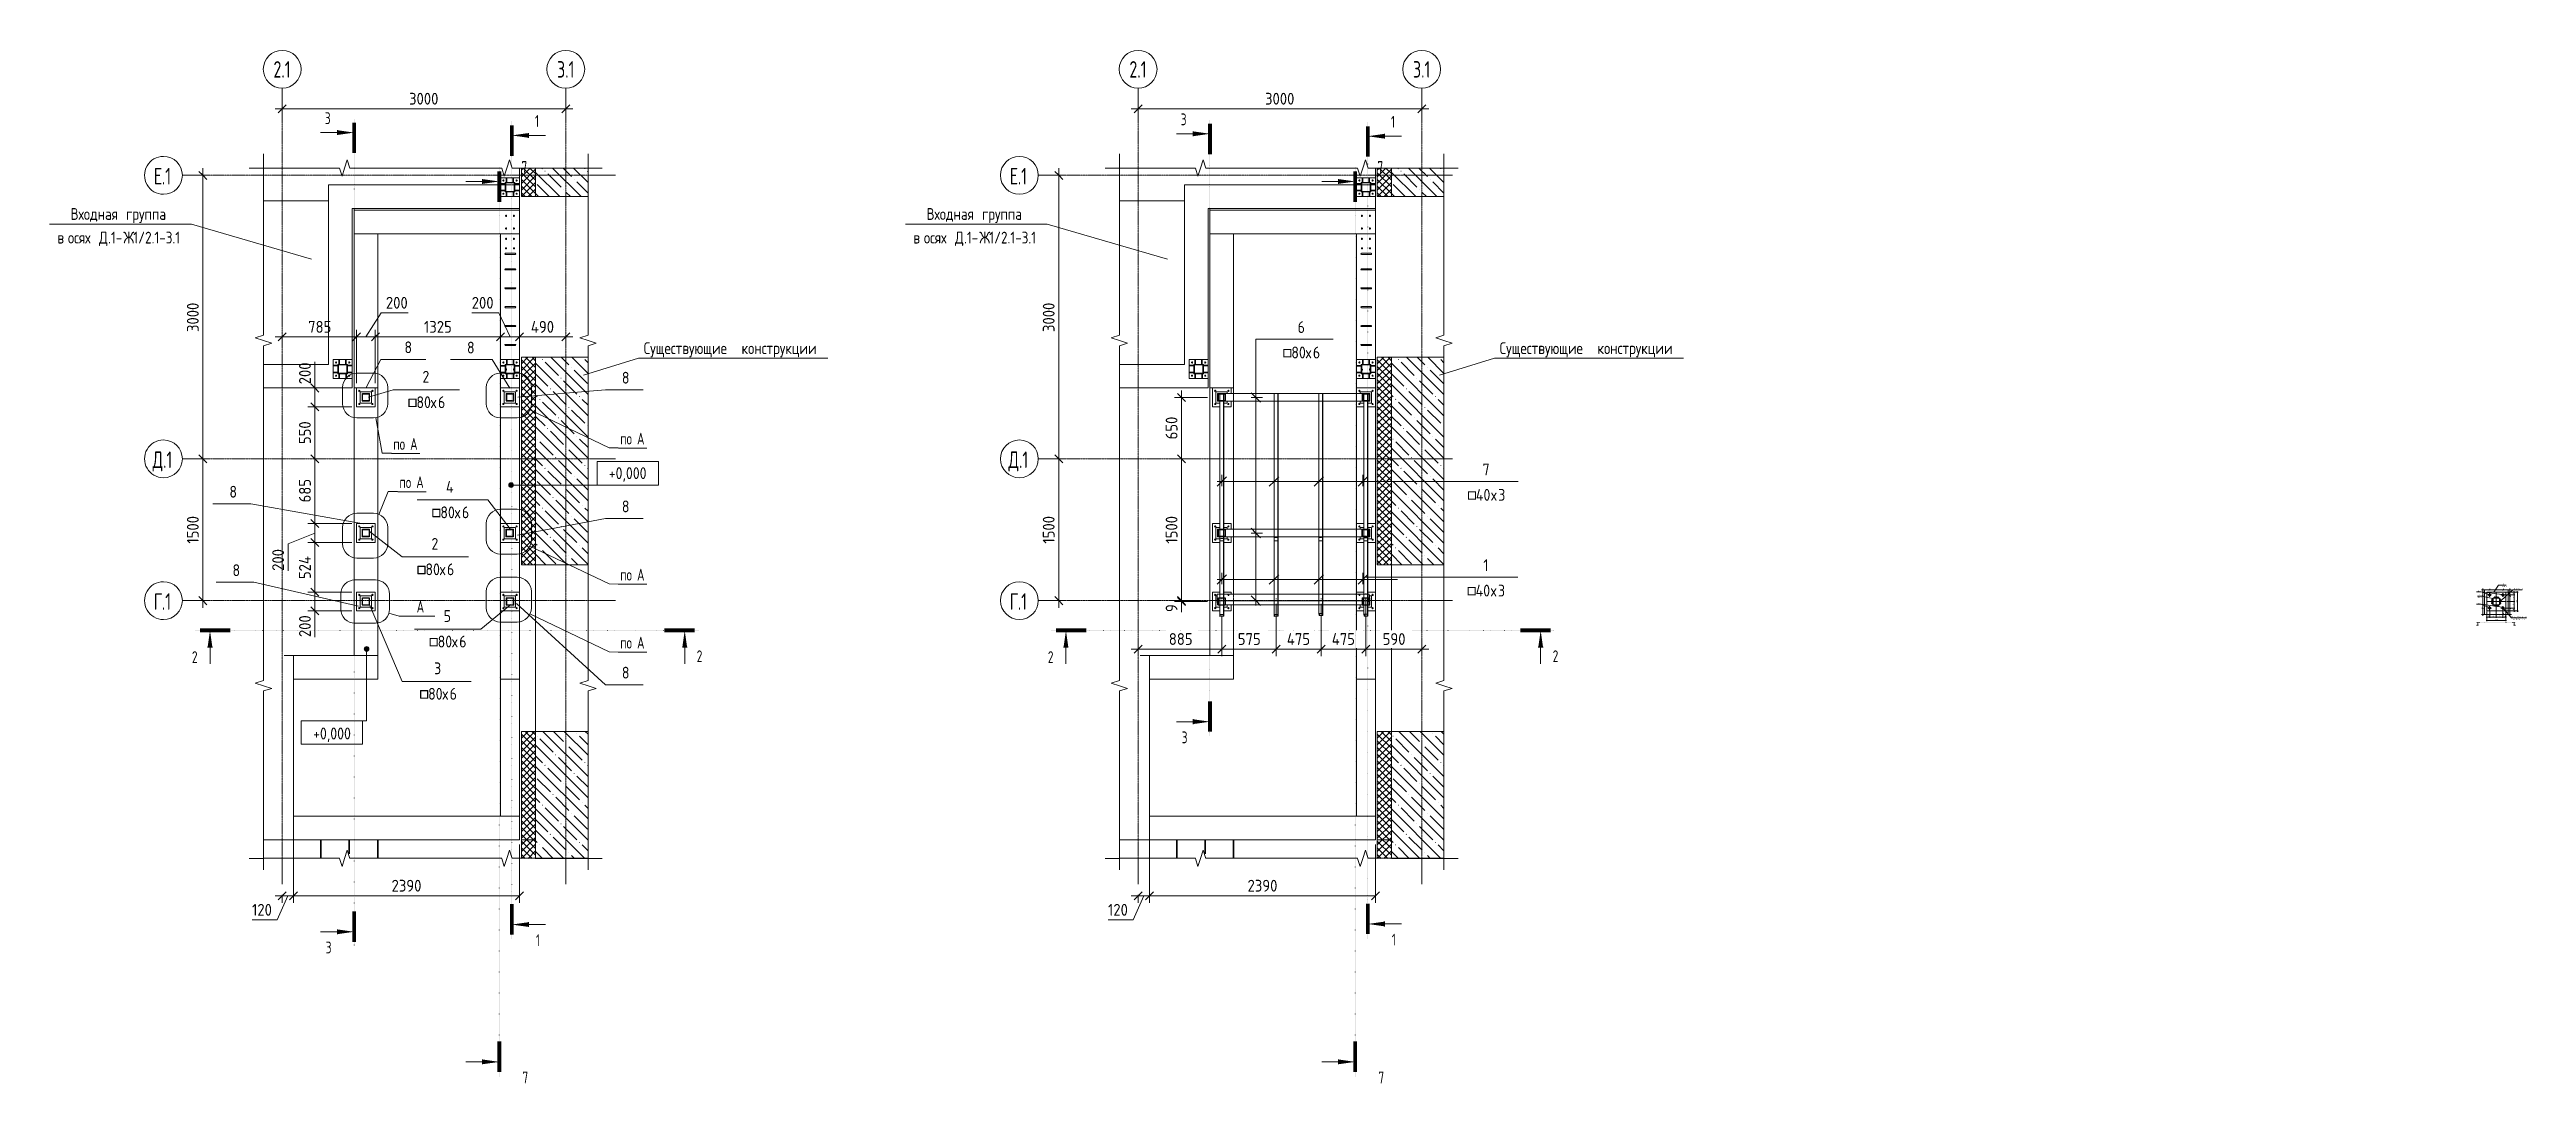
# Model space of a CAD drawing. Header units: millimetres. Extents: x 539 to 32806, y -1166 to 49726.
# Drawn here: x 539 to 26741, y 38786 to 49726 of the extents above.
import ezdxf

# ---------------------------------------------------------------- set-up
doc = ezdxf.new("R2010")
doc.units = ezdxf.units.MM
for name, pattern in [('01 Штриховая _4 мм_', [6, 3.5, -2.5]), ('02 Штрихпунктирная _20 мм_', [25, 20, -2.5, 0, -2.5]), ('02 Штрихпунктирная _5 мм_', [8, 5, -1.5, 0, -1.5]), ('04 Пунктир 10мм', [10, 0, -10])]:
    doc.linetypes.add(name, pattern=pattern)
for name, color, linetype, lineweight in [('AA_Dim', 7, 'Continuous', 9), ('AA_Dim-5', 7, 'Continuous', 9), ('AA_Dim-50', 7, 'Continuous', 9), ('AA_Linii', 7, 'Continuous', 9), ('AA_Oformlenie', 7, 'Continuous', 9), ('AA_Razrez', 7, 'Continuous', 9), ('AA_Vinoska', 7, 'Continuous', 9), ('AA_Visotnaya otmetka', 7, 'Continuous', 9), ('AF_Balki', 7, 'Continuous', 20), ('AF_Element', 7, 'Continuous', 20), ('AF_Element_Грунт', 253, 'Continuous', 20), ('AF_Stena', 7, '01 Штриховая _4 мм_', 20), ('AF_Stena_Опалубка', 253, 'Continuous', 20), ('Gen_Fragment', 7, 'Continuous', 9), ('KR_Armatura_Tonkie', 7, 'Continuous', 20), ('KR_Colonna_KG', 7, 'Continuous', 20), ('KR_Detal', 7, 'Continuous', 20), ('KR_Fundament', 7, 'Continuous', 20), ('Оси', 7, 'Continuous', 9)]:
    doc.layers.add(name, color=color, linetype=linetype, lineweight=lineweight)
doc.styles.add('GOST Common', font='GOST Common.ttf', dxfattribs={"width": 0.85, "height": 125})
doc.styles.add('GOST Common_2', font='GOST Common.ttf', dxfattribs={"width": 0.85, "height": 12.5})
doc.styles.add('ISOCPEUR', font='isocpeur.ttf', dxfattribs={"width": 0.7, "height": 175})
doc.styles.add('ISOCPEUR_1', font='isocpeur.ttf', dxfattribs={"width": 0.9, "height": 125})
doc.styles.add('ISOCPEUR_10', font='isocpeur.ttf', dxfattribs={"width": 0.9, "height": 12.5})
doc.styles.add('ISOCPEUR_11', font='isocpeur.ttf', dxfattribs={"width": 0.85, "height": 12.5})
doc.styles.add('ISOCPEUR_12', font='isocpeur.ttf', dxfattribs={"width": 0.85, "height": 12.5})
doc.styles.add('ISOCPEUR_13', font='isocpeur.ttf', dxfattribs={"width": 0.7, "height": 12.5})
doc.styles.add('ISOCPEUR_2', font='isocpeur.ttf', dxfattribs={"width": 0.85, "height": 125})
doc.styles.add('ISOCPEUR_3', font='isocpeur.ttf', dxfattribs={"width": 0.85, "height": 125})
doc.styles.add('ISOCPEUR_4', font='isocpeur.ttf', dxfattribs={"width": 0.7, "height": 125})
doc.dimstyles.new('00_Точн_3_знака__прозр_', dxfattribs={"dimscale": 304.8, "dimtxt": 124.497647, "dimasz": 0.278871, "dimexe": 0.246063, "dimexo": 0.164042, "dimgap": 0.016404, "dimtad": 1, "dimdec": 3, "dimrnd": 0.001, "dimdsep": 46, "dimtxsty": 'ISOCPEUR_1', "dimblk1": 'OBLIQUE', "dimblk2": 'OBLIQUE', "dimsah": 1, "dimcen": 0.09, "dimdle": 0.246063, "dimazin": 0, "dimtfac": 1, "dimtdec": 4, "dimtix": 1, "dimtmove": 1, "dimatfit": 3, "dimfxl": 1, "dimtvp": 1, "dimtolj": 1, "dimtzin": 0, "dimlwd": 18, "dimlwe": 18, "dimarcsym": 2})
doc.dimstyles.new('00_Точн_3_знака__прозр__1', dxfattribs={"dimscale": 304.8, "dimtxt": 124.497647, "dimasz": 0.278871, "dimexe": 0.246063, "dimexo": 0.164042, "dimgap": 0.016404, "dimtad": 1, "dimdec": 3, "dimrnd": 0.001, "dimdsep": 46, "dimtxsty": 'ISOCPEUR_1', "dimblk1": 'OBLIQUE', "dimblk2": 'OBLIQUE', "dimsah": 1, "dimcen": 0.09, "dimdle": 0.246063, "dimazin": 0, "dimtfac": 1, "dimtdec": 4, "dimtix": 1, "dimtmove": 0, "dimatfit": 3, "dimfxl": 1, "dimtvp": 1, "dimtolj": 1, "dimtzin": 0, "dimlwd": 18, "dimlwe": 18, "dimarcsym": 2})
doc.dimstyles.new('00_Точн_3_знака__прозр__3', dxfattribs={"dimscale": 304.8, "dimtxt": 12.449765, "dimasz": 0.027887, "dimexe": 0.024606, "dimexo": 0.016404, "dimgap": 0.00164, "dimtad": 1, "dimdec": 3, "dimrnd": 0.001, "dimdsep": 46, "dimtxsty": 'ISOCPEUR_10', "dimblk1": 'OBLIQUE', "dimblk2": 'OBLIQUE', "dimsah": 1, "dimcen": 0.09, "dimdle": 0.024606, "dimazin": 0, "dimtfac": 1, "dimtdec": 4, "dimtix": 1, "dimtmove": 0, "dimatfit": 3, "dimfxl": 1, "dimtvp": 1, "dimtolj": 1, "dimtzin": 0, "dimlwd": 18, "dimlwe": 18, "dimarcsym": 2})
doc.dimstyles.new('05_Округл_1мм__непрозр_', dxfattribs={"dimscale": 304.8, "dimtxt": 124.497647, "dimasz": 0.278871, "dimexe": 0.246063, "dimexo": 0.164042, "dimgap": 0.016404, "dimtad": 1, "dimdec": 0, "dimdsep": 46, "dimtxsty": 'ISOCPEUR_1', "dimblk1": 'OBLIQUE', "dimblk2": 'OBLIQUE', "dimsah": 1, "dimcen": 0.09, "dimdle": 0.246063, "dimazin": 0, "dimtfac": 1, "dimtdec": 4, "dimtix": 1, "dimtmove": 0, "dimatfit": 3, "dimfxl": 1, "dimtvp": 1, "dimtfill": 1, "dimtolj": 1, "dimtzin": 0, "dimlwd": 18, "dimlwe": 18, "dimarcsym": 2})
doc.dimstyles.new('05_Округл_1мм__прозр_', dxfattribs={"dimscale": 304.8, "dimtxt": 124.497647, "dimasz": 0.278871, "dimexe": 0.246063, "dimexo": 0.164042, "dimgap": 0.016404, "dimtad": 1, "dimdec": 0, "dimdsep": 46, "dimtxsty": 'ISOCPEUR_1', "dimblk1": 'OBLIQUE', "dimblk2": 'OBLIQUE', "dimsah": 1, "dimcen": 0.09, "dimdle": 0.246063, "dimazin": 0, "dimtfac": 1, "dimtdec": 4, "dimtix": 1, "dimtmove": 1, "dimatfit": 3, "dimfxl": 1, "dimtvp": 1, "dimtolj": 1, "dimtzin": 0, "dimlwd": 18, "dimlwe": 18, "dimarcsym": 2})
doc.dimstyles.new('05_Округл_1мм__прозр__1', dxfattribs={"dimscale": 304.8, "dimtxt": 124.497647, "dimasz": 0.278871, "dimexe": 0.246063, "dimexo": 0.164042, "dimgap": 0.016404, "dimtad": 1, "dimdec": 0, "dimdsep": 46, "dimtxsty": 'ISOCPEUR_1', "dimblk1": 'OBLIQUE', "dimblk2": 'OBLIQUE', "dimsah": 1, "dimcen": 0.09, "dimdle": 0.246063, "dimazin": 0, "dimtfac": 1, "dimtdec": 4, "dimtix": 1, "dimtmove": 0, "dimatfit": 3, "dimfxl": 1, "dimtvp": 1, "dimtolj": 1, "dimtzin": 0, "dimlwd": 18, "dimlwe": 18, "dimarcsym": 2})
doc.dimstyles.new('10_Раскладка_арматуры_с_засечками', dxfattribs={"dimscale": 304.8, "dimtxt": 0.18, "dimasz": 0.328084, "dimexe": 0.164042, "dimexo": 0, "dimgap": 0, "dimtad": 1, "dimdec": 3, "dimrnd": 0.001, "dimdsep": 46, "dimtxsty": 'ISOCPEUR_2', "dimblk1": 'OBLIQUE', "dimblk2": 'OBLIQUE', "dimsah": 1, "dimcen": 0.09, "dimdle": 0.164042, "dimazin": 0, "dimtfac": 1, "dimtdec": 4, "dimtix": 1, "dimtmove": 0, "dimatfit": 3, "dimfxl": 1, "dimtvp": 1, "dimtolj": 1, "dimtzin": 0, "dimlwd": 18, "dimlwe": 18, "dimarcsym": 2})
doc.dimstyles.new('10_Раскладка_арматуры_с_засечками_1', dxfattribs={"dimscale": 304.8, "dimtxt": 0.18, "dimasz": 0.328084, "dimexe": 0.164042, "dimexo": 0, "dimgap": 0, "dimtad": 1, "dimdec": 3, "dimrnd": 0.001, "dimdsep": 46, "dimtxsty": 'ISOCPEUR_2', "dimblk1": 'OBLIQUE', "dimblk2": 'OBLIQUE', "dimsah": 1, "dimcen": 0.09, "dimdle": 0.164042, "dimazin": 0, "dimtfac": 1, "dimtdec": 4, "dimtix": 1, "dimtmove": 2, "dimatfit": 3, "dimfxl": 1, "dimtvp": 1, "dimtolj": 1, "dimtzin": 0, "dimlwd": 18, "dimlwe": 18, "dimarcsym": 2})
doc.dimstyles.new('10_Раскладка_арматуры_с_засечками_2', dxfattribs={"dimscale": 304.8, "dimtxt": 0.18, "dimasz": 0.328084, "dimexe": 0.164042, "dimexo": 0, "dimgap": 0, "dimtad": 1, "dimdec": 3, "dimrnd": 0.001, "dimdsep": 46, "dimtxsty": 'ISOCPEUR_2', "dimblk1": 'OBLIQUE', "dimblk2": 'OBLIQUE', "dimsah": 1, "dimcen": 0.09, "dimdle": 0.164042, "dimazin": 0, "dimtfac": 1, "dimtdec": 4, "dimtix": 1, "dimtmove": 1, "dimatfit": 3, "dimfxl": 1, "dimtvp": 1, "dimtolj": 1, "dimtzin": 0, "dimlwd": 18, "dimlwe": 18, "dimarcsym": 2})

msp = doc.modelspace()

# ---------------------------------------------------------------- texts
at = {"layer": 'AA_Razrez', "attachment_point": 1}
for s, insert, char_height, width, style in [('\\fISOCPEUR|b0|i0|c204|p34|;\\W.7;3', (3451.0184, 49062.1119), 125, 75.759469, 'ISOCPEUR_4'), ('\\fISOCPEUR|b0|i0|c204|p34|;\\W.7;1', (5673.8271, 49032.1686), 125, 53.312219, 'ISOCPEUR_4'), ('\\fISOCPEUR|b0|i0|c204|p34|;\\W.7;3', (12505.6098, 49049.4861), 125, 75.759469, 'ISOCPEUR_4'), ('\\fISOCPEUR|b0|i0|c204|p34|;\\W.7;1', (14728.4185, 49023.5813), 125, 53.312219, 'ISOCPEUR_4'), ('\\fISOCPEUR|b0|i0|c204|p34|;\\W.7;7', (5531.4096, 48544.9524), 125, 75.759469, 'ISOCPEUR_4'), ('\\fISOCPEUR|b0|i0|c204|p34|;\\W.7;7', (14586.0011, 48544.9524), 125, 75.759469, 'ISOCPEUR_4'), ('\\fISOCPEUR|b0|i0|c204|p34|;\\W.7;а', (26206.8199, 43643.1564), 12.5, 8.417719, 'ISOCPEUR_13'), ('\\fISOCPEUR|b0|i0|c204|p34|;\\W.7;а', (26622.7989, 43644.1151), 12.5, 8.417719, 'ISOCPEUR_13'), ('\\fISOCPEUR|b0|i0|c204|p34|;\\W.7;2', (2044.7585, 43359.524), 125, 75.759469, 'ISOCPEUR_4'), ('\\fISOCPEUR|b0|i0|c204|p34|;\\W.7;2', (7384.9569, 43369.1111), 125, 75.759469, 'ISOCPEUR_4'), ('\\fISOCPEUR|b0|i0|c204|p34|;\\W.7;2', (11099.35, 43359.524), 125, 75.759469, 'ISOCPEUR_4'), ('\\fISOCPEUR|b0|i0|c204|p34|;\\W.7;2', (16439.5484, 43369.1111), 125, 75.759469, 'ISOCPEUR_4'), ('\\fISOCPEUR|b0|i0|c204|p34|;\\W.7;3', (12515.1969, 42510.4908), 125, 75.759469, 'ISOCPEUR_4'), ('\\fISOCPEUR|b0|i0|c204|p34|;\\W.7;1', (5683.4141, 40363.8104), 125, 53.312219, 'ISOCPEUR_4'), ('\\fISOCPEUR|b0|i0|c204|p34|;\\W.7;1', (14738.0056, 40370.1379), 125, 53.312219, 'ISOCPEUR_4'), ('\\fISOCPEUR|b0|i0|c204|p34|;\\W.7;3', (3460.6054, 40287.4592), 125, 75.759469, 'ISOCPEUR_4'), ('\\fISOCPEUR|b0|i0|c204|p34|;\\W.7;7', (5540.9967, 38911.0374), 125, 75.759469, 'ISOCPEUR_4'), ('\\fISOCPEUR|b0|i0|c204|p34|;\\W.7;7', (14595.5882, 38911.0374), 125, 75.759469, 'ISOCPEUR_4')]:
    msp.add_mtext(s, dxfattribs=dict(at, insert=insert, char_height=char_height, width=width, style=style))
at = {"layer": 'AA_Vinoska', "attachment_point": 1}
for s, insert, char_height, width, style in [('Входная', (760.843, 48048.5918), 125, 667.805687, 'GOST Common'), ('\\fGOST Common|b0|i0|c204|p34|;\\W.85; ', (1311.8378, 48048.5918), 125, 44.293234, 'GOST Common'), ('группа', (1348.3834, 48048.5918), 125, 562.183359, 'GOST Common'), ('Входная', (9815.4345, 48048.5918), 125, 667.805687, 'GOST Common'), ('\\fGOST Common|b0|i0|c204|p34|;\\W.85; ', (10366.4293, 48048.5918), 125, 44.293234, 'GOST Common'), ('группа', (10402.9749, 48048.5918), 125, 562.183359, 'GOST Common'), ('\\fGOST Common|b0|i0|c204|p34|;\\W.85;в', (621.6555, 47798.5918), 125, 91.993641, 'GOST Common'), ('\\fGOST Common|b0|i0|c204|p34|;\\W.85; ', (697.5579, 47798.5918), 125, 44.293234, 'GOST Common'), ('осях', (734.1034, 47798.5918), 125, 354.345875, 'GOST Common'), ('\\fGOST Common|b0|i0|c204|p34|;\\W.85; ', (1026.468, 47798.5918), 125, 44.293234, 'GOST Common'), ('\\fGOST Common|b0|i0|c204|p34|;\\W.85;Д', (1063.0136, 47798.5918), 125, 115.843844, 'GOST Common'), ('.1-', (1158.5943, 47798.5918), 125, 194.208797, 'GOST Common'), ('\\fGOST Common|b0|i0|c204|p34|;\\W.85;Ж', (1318.8326, 47798.5918), 125, 129.472531, 'GOST Common'), ('1/2.1-3.1', (1425.6581, 47798.5918), 125, 637.141141, 'GOST Common'), ('\\fGOST Common|b0|i0|c204|p34|;\\W.85;в', (9676.247, 47798.5918), 125, 91.993641, 'GOST Common'), ('\\fGOST Common|b0|i0|c204|p34|;\\W.85; ', (9752.1493, 47798.5918), 125, 44.293234, 'GOST Common'), ('осях', (9788.6949, 47798.5918), 125, 354.345875, 'GOST Common'), ('\\fGOST Common|b0|i0|c204|p34|;\\W.85; ', (10081.0595, 47798.5918), 125, 44.293234, 'GOST Common'), ('\\fGOST Common|b0|i0|c204|p34|;\\W.85;Д', (10117.6051, 47798.5918), 125, 115.843844, 'GOST Common'), ('.1-', (10213.1858, 47798.5918), 125, 194.208797, 'GOST Common'), ('\\fGOST Common|b0|i0|c204|p34|;\\W.85;Ж', (10373.4241, 47798.5918), 125, 129.472531, 'GOST Common'), ('1/2.1-3.1', (10480.2496, 47798.5918), 125, 637.141141, 'GOST Common'), ('\\fISOCPEUR|b0|i0|c204|p34|;\\W.85;6', (13741.6383, 46851.6002), 125, 91.993641, 'ISOCPEUR_2'), ('\\fISOCPEUR|b0|i0|c204|p34|;\\W.85;8', (4293.587, 46637.8605), 125, 91.993641, 'ISOCPEUR_2'), ('\\fISOCPEUR|b0|i0|c204|p34|;\\W.85;8', (4955.2279, 46634.7653), 125, 91.993641, 'ISOCPEUR_2'), ('Существующие', (6824.9398, 46628.47), 125, 1209.546016, 'GOST Common'), ('\\fGOST Common|b0|i0|c204|p34|;\\W.85; ', (7822.9151, 46628.47), 125, 44.293234, 'GOST Common'), ('конструкции', (7859.4607, 46628.47), 125, 1032.373078, 'GOST Common'), ('\\fISOCPEUR|b0|i0|c130|p34|;\\W.85;□', (13579.9258, 46583.052), 125, 115.843844, 'ISOCPEUR_3'), ('80', (13675.5066, 46583.052), 125, 183.987281, 'ISOCPEUR_2'), ('\\fISOCPEUR|b0|i0|c204|p34|;\\W.85;х', (13827.3113, 46583.052), 125, 91.993641, 'ISOCPEUR_2'), ('\\fISOCPEUR|b0|i0|c204|p34|;\\W.85;6', (13903.2136, 46583.052), 125, 91.993641, 'ISOCPEUR_2'), ('Существующие', (15879.5313, 46628.47), 125, 1209.546016, 'GOST Common'), ('\\fGOST Common|b0|i0|c204|p34|;\\W.85; ', (16877.5066, 46628.47), 125, 44.293234, 'GOST Common'), ('конструкции', (16914.0521, 46628.47), 125, 1032.373078, 'GOST Common'), ('\\fISOCPEUR|b0|i0|c204|p34|;\\W.85;2', (4483.7842, 46326.251), 125, 91.993641, 'ISOCPEUR_2'), ('\\fISOCPEUR|b0|i0|c204|p34|;\\W.85;8', (6593.2932, 46315.9933), 125, 91.993641, 'ISOCPEUR_2'), ('\\fISOCPEUR|b0|i0|c130|p34|;\\W.85;□', (4324.6224, 46056.7688), 125, 115.843844, 'ISOCPEUR_3'), ('80', (4420.2031, 46056.7688), 125, 183.987281, 'ISOCPEUR_2'), ('\\fISOCPEUR|b0|i0|c204|p34|;\\W.85;х', (4572.0078, 46056.7688), 125, 91.993641, 'ISOCPEUR_2'), ('\\fISOCPEUR|b0|i0|c204|p34|;\\W.85;6', (4647.9102, 46056.7688), 125, 91.993641, 'ISOCPEUR_2'), ('\\fISOCPEUR|b0|i0|c204|p34|;\\W.85;7', (15698.2087, 45345.2341), 125, 91.993641, 'ISOCPEUR_2'), ('\\fISOCPEUR|b0|i0|c204|p34|;\\W.85;8', (2441.5303, 45109.4345), 125, 91.993641, 'ISOCPEUR_2'), ('\\fISOCPEUR|b0|i0|c204|p34|;\\W.85;4', (4732.7243, 45160.8822), 125, 102.215156, 'ISOCPEUR_2'), ('40', (15627.8269, 45076.6858), 125, 194.208797, 'ISOCPEUR_2'), ('\\fISOCPEUR|b0|i0|c204|p34|;\\W.85;3', (15863.9675, 45076.6858), 125, 91.993641, 'ISOCPEUR_2'), ('\\fISOCPEUR|b0|i0|c130|p34|;\\W.85;□', (4577.8126, 44891.3999), 125, 115.843844, 'ISOCPEUR_3'), ('80', (4673.3933, 44891.3999), 125, 183.987281, 'ISOCPEUR_2'), ('\\fISOCPEUR|b0|i0|c204|p34|;\\W.85;х', (4825.198, 44891.3999), 125, 91.993641, 'ISOCPEUR_2'), ('\\fISOCPEUR|b0|i0|c204|p34|;\\W.85;6', (4901.1003, 44891.3999), 125, 91.993641, 'ISOCPEUR_2'), ('\\fISOCPEUR|b0|i0|c204|p34|;\\W.85;8', (6593.2932, 44954.0918), 125, 91.993641, 'ISOCPEUR_2'), ('\\fISOCPEUR|b0|i0|c130|p34|;\\W.85;□', (15532.2462, 45076.6858), 125, 115.843844, 'ISOCPEUR_3'), ('\\fISOCPEUR|b0|i0|c204|p34|;\\W.85;х', (15788.0652, 45076.6858), 125, 91.993641, 'ISOCPEUR_2'), ('\\fISOCPEUR|b0|i0|c204|p34|;\\W.85;2', (4578.8526, 44558.1654), 125, 91.993641, 'ISOCPEUR_2'), ('80', (4515.2716, 44288.6832), 125, 183.987281, 'ISOCPEUR_2'), ('\\fISOCPEUR|b0|i0|c204|p34|;\\W.85;6', (4742.9786, 44288.6832), 125, 91.993641, 'ISOCPEUR_2'), ('\\fISOCPEUR|b0|i0|c204|p34|;\\W.85;1', (15706.6983, 44332.1249), 125, 64.736266, 'ISOCPEUR_2'), ('\\fISOCPEUR|b0|i0|c204|p34|;\\W.85;8', (2474.4818, 44279.2824), 125, 91.993641, 'ISOCPEUR_2'), ('\\fISOCPEUR|b0|i0|c130|p34|;\\W.85;□', (4419.6909, 44288.6832), 125, 115.843844, 'ISOCPEUR_3'), ('\\fISOCPEUR|b0|i0|c204|p34|;\\W.85;х', (4667.0763, 44288.6832), 125, 91.993641, 'ISOCPEUR_2'), ('\\fISOCPEUR|b0|i0|c130|p34|;\\W.85;□', (15529.6858, 44063.5767), 125, 115.843844, 'ISOCPEUR_3'), ('40', (15625.2665, 44063.5767), 125, 194.208797, 'ISOCPEUR_2'), ('\\fISOCPEUR|b0|i0|c204|p34|;\\W.85;х', (15785.5048, 44063.5767), 125, 91.993641, 'ISOCPEUR_2'), ('\\fISOCPEUR|b0|i0|c204|p34|;\\W.85;3', (15861.4072, 44063.5767), 125, 91.993641, 'ISOCPEUR_2'), ('\\fISOCPEUR|b0|i0|c204|p34|;\\W.85;—', (26467.1023, 44050.8092), 12.5, 12.947253, 'ISOCPEUR_11'), ('10x200', (26477.7849, 44050.8092), 12.5, 52.470447, 'ISOCPEUR_11'), ('\\fISOCPEUR|b0|i0|c204|p34|;\\W.85;8', (26490.3073, 44077.664), 12.5, 9.199364, 'ISOCPEUR_11'), ('ГОСТ', (26600.1578, 44026.5022), 12.5, 38.841759, 'GOST Common_2'), (' 5264-80', (26632.2055, 44026.5022), 12.5, 69.847023, 'GOST Common_2'), ('\\fISOCPEUR|b0|i0|c204|p34|;\\W.85;5', (4708.4988, 43794.0582), 125, 91.993641, 'ISOCPEUR_2'), ('\\fISOCPEUR|b0|i0|c130|p34|;\\W.85;□', (26222.2925, 43935.6037), 12.5, 11.584384, 'ISOCPEUR_12'), ('\\fISOCPEUR|b0|i0|c204|p34|;\\W.85;А', (26229.9112, 44003.5006), 12.5, 11.584384, 'ISOCPEUR_11'), ('\\fISOCPEUR|b0|i0|c204|p34|;\\W.85;А', (26229.9112, 44003.5006), 12.5, 11.584384, 'ISOCPEUR_11'), ('\\fISOCPEUR|b0|i0|c204|p34|;\\W.85;А', (26229.9112, 43871.714), 12.5, 11.584384, 'ISOCPEUR_11'), ('\\fISOCPEUR|b0|i0|c204|p34|;\\W.85;А', (26229.9112, 43871.714), 12.5, 11.584384, 'ISOCPEUR_11'), ('80', (26231.8505, 43935.6037), 12.5, 18.398728, 'ISOCPEUR_11'), ('\\fISOCPEUR|b0|i0|c204|p34|;\\W.85;3', (26238.2086, 43962.552), 12.5, 9.199364, 'ISOCPEUR_11'), ('\\fISOCPEUR|b0|i0|c204|p34|;\\W.85;1', (26239.4693, 44003.5006), 12.5, 6.473627, 'ISOCPEUR_11'), ('\\fISOCPEUR|b0|i0|c204|p34|;\\W.85;1', (26239.4693, 44003.5006), 12.5, 6.473627, 'ISOCPEUR_11'), ('\\fISOCPEUR|b0|i0|c204|p34|;\\W.85;1', (26239.4693, 43871.714), 12.5, 6.473627, 'ISOCPEUR_11'), ('\\fISOCPEUR|b0|i0|c204|p34|;\\W.85;1', (26239.4693, 43871.714), 12.5, 6.473627, 'ISOCPEUR_11'), ('\\fISOCPEUR|b0|i0|c204|p34|;\\W.85;х', (26247.031, 43935.6037), 12.5, 9.199364, 'ISOCPEUR_11'), ('\\fISOCPEUR|b0|i0|c204|p34|;\\W.85;6', (26254.6212, 43935.6037), 12.5, 9.199364, 'ISOCPEUR_11'), ('\\fISOCPEUR|b0|i0|c130|p34|;\\W.85;□', (4549.3371, 43524.5759), 125, 115.843844, 'ISOCPEUR_3'), ('80', (4644.9178, 43524.5759), 125, 183.987281, 'ISOCPEUR_2'), ('\\fISOCPEUR|b0|i0|c204|p34|;\\W.85;6', (4872.6248, 43524.5759), 125, 91.993641, 'ISOCPEUR_2'), ('Отв', (26585.2364, 43730.6052), 12.5, 31.005264, 'GOST Common_2'), ('Отв', (26593.1202, 43705.6052), 12.5, 31.005264, 'GOST Common_2'), ('. Ø14', (26610.8183, 43730.6052), 12.5, 37.819608, 'GOST Common_2'), ('. Ø12', (26618.7021, 43705.6052), 12.5, 36.797456, 'GOST Common_2'), ('мм', (26642.0226, 43730.6052), 12.5, 20.443031, 'GOST Common_2'), ('мм', (26649.063, 43705.6052), 12.5, 20.443031, 'GOST Common_2'), ('\\fGOST Common|b0|i0|c204|p34|;\\W.85; ', (26658.8898, 43730.6052), 12.5, 4.429323, 'GOST Common_2'), ('\\fGOST Common|b0|i0|c204|p34|;\\W.85;в', (26662.5444, 43730.6052), 12.5, 9.199364, 'GOST Common_2'), ('\\fGOST Common|b0|i0|c204|p34|;\\W.85; ', (26665.9302, 43705.6052), 12.5, 4.429323, 'GOST Common_2'), ('\\fGOST Common|b0|i0|c204|p34|;\\W.85; ', (26670.1346, 43730.6052), 12.5, 4.429323, 'GOST Common_2'), ('\\fGOST Common|b0|i0|c204|p34|;\\W.85;в', (26669.5848, 43705.6052), 12.5, 9.199364, 'GOST Common_2'), ('пластине', (26673.7892, 43730.6052), 12.5, 75.639216, 'GOST Common_2'), ('\\fGOST Common|b0|i0|c204|p34|;\\W.85; ', (26677.175, 43705.6052), 12.5, 4.429323, 'GOST Common_2'), ('бетоне', (26680.8296, 43705.6052), 12.5, 57.581205, 'GOST Common_2'), ('\\fISOCPEUR|b0|i0|c204|p34|;\\W.85;3', (4607.0823, 43241.1265), 125, 91.993641, 'ISOCPEUR_2'), ('\\fISOCPEUR|b0|i0|c204|p34|;\\W.85;х', (4796.7225, 43524.5759), 125, 91.993641, 'ISOCPEUR_2'), ('80', (4543.5013, 42971.6442), 125, 183.987281, 'ISOCPEUR_2'), ('\\fISOCPEUR|b0|i0|c204|p34|;\\W.85;6', (4771.2083, 42971.6442), 125, 91.993641, 'ISOCPEUR_2'), ('\\fISOCPEUR|b0|i0|c204|p34|;\\W.85;8', (6593.2932, 43195.393), 125, 91.993641, 'ISOCPEUR_2'), ('\\fISOCPEUR|b0|i0|c130|p34|;\\W.85;□', (4447.9206, 42971.6442), 125, 115.843844, 'ISOCPEUR_3'), ('\\fISOCPEUR|b0|i0|c204|p34|;\\W.85;х', (4695.306, 42971.6442), 125, 91.993641, 'ISOCPEUR_2')]:
    msp.add_mtext(s, dxfattribs=dict(at, insert=insert, char_height=char_height, width=width, style=style))
at = {"layer": 'AA_Visotnaya otmetka', "char_height": 125, "width": 484.01503, "attachment_point": 1, "line_spacing_factor": 1.149209, "style": 'ISOCPEUR_2'}
for insert in [(6454.541, 45306.1014), (3327.1676, 42551.5527)]:
    msp.add_mtext('+0,000', dxfattribs=dict(at, insert=insert))
at = {"layer": 'Gen_Fragment', "char_height": 125, "attachment_point": 1, "style": 'ISOCPEUR_4'}
for s, insert, width in [('\\fISOCPEUR|b0|i0|c204|p34|;\\W.7; ', (4300.3822, 45615.4221), 64.535844), ('\\fISOCPEUR|b0|i0|c204|p34|;\\W.7;А', (4353.6295, 45615.4221), 95.400812), ('по', (6575.6421, 45671.9104), 151.518937), ('\\fISOCPEUR|b0|i0|c204|p34|;\\W.7; ', (6700.6578, 45671.9104), 64.535844), ('\\fISOCPEUR|b0|i0|c204|p34|;\\W.7;А', (6753.9051, 45671.9104), 95.400812), ('по', (4175.3665, 45615.4221), 151.518937), ('по', (4240.365, 45210.3985), 151.518937), ('\\fISOCPEUR|b0|i0|c204|p34|;\\W.7; ', (4365.3806, 45210.3985), 64.535844), ('\\fISOCPEUR|b0|i0|c204|p34|;\\W.7;А', (4418.628, 45210.3985), 95.400812), ('по', (6575.6421, 44231.9104), 151.518937), ('\\fISOCPEUR|b0|i0|c204|p34|;\\W.7; ', (6700.6578, 44231.9104), 64.535844), ('\\fISOCPEUR|b0|i0|c204|p34|;\\W.7;А', (6753.9051, 44231.9104), 95.400812), ('\\fISOCPEUR|b0|i0|c204|p34|;\\W.7;А', (4422.6716, 43893.939), 95.400812), ('\\fISOCPEUR|b0|i0|c204|p34|;\\W.7; ', (6700.6578, 43512.5658), 64.535844), ('\\fISOCPEUR|b0|i0|c204|p34|;\\W.7;А', (6753.9051, 43512.5658), 95.400812), ('по', (6575.6421, 43512.5658), 151.518937)]:
    msp.add_mtext(s, dxfattribs=dict(at, insert=insert, width=width))
at = {"layer": 'Оси', "char_height": 175, "attachment_point": 1, "style": 'ISOCPEUR'}
for s, insert, width in [('2.1', (2907.4213, 49603.3343), 224.4725), ('3.1', (5907.4213, 49603.3343), 224.4725), ('2.1', (11962.0128, 49603.3343), 224.4725), ('3.1', (14962.0128, 49603.3343), 224.4725), ('\\fISOCPEUR|b0|i0|c204|p34|;\\W.7;Е', (1641.2251, 48473.519), 103.818531), ('.1', (1726.8839, 48473.519), 120.653969), ('\\fISOCPEUR|b0|i0|c204|p34|;\\W.7;Е', (10695.8165, 48473.519), 103.818531), ('.1', (10781.4754, 48473.519), 120.653969), ('\\fISOCPEUR|b0|i0|c204|p34|;\\W.7;Д', (1628.4501, 45473.519), 134.6835), ('.1', (1739.5751, 45473.519), 120.653969), ('\\fISOCPEUR|b0|i0|c204|p34|;\\W.7;Д', (10683.0415, 45473.519), 134.6835), ('.1', (10794.1665, 45473.519), 120.653969), ('\\fISOCPEUR|b0|i0|c204|p34|;\\W.7;Г', (1641.2251, 43973.519), 103.818531), ('.1', (1726.8839, 43973.519), 120.653969), ('\\fISOCPEUR|b0|i0|c204|p34|;\\W.7;Г', (10695.8165, 43973.519), 103.818531), ('.1', (10781.4754, 43973.519), 120.653969)]:
    msp.add_mtext(s, dxfattribs=dict(at, insert=insert, width=width))

# ---------------------------------------------------------------- blocks, each defined once
blk = doc.blocks.new('243_Профиль гнутый сварной квадратный _НесКол_2ур_ - 100х5-3712451-Схема расположения стоек и пластин металлического навеса в осях Г_1-Е_1_2_1-3_1')
at = {"layer": 'KR_Colonna_KG', "linetype": '01 Штриховая _4 мм_'}
h = blk.add_hatch(color=256, dxfattribs=at)
h.paths.add_polyline_path([(33, -50), (50, -50), (50, 50), (-50, 50), (-50, -50), (-31, -50)])
h.paths.add_polyline_path([(-31, -45), (-45, -45), (-45, 45), (45, 45), (45, -45), (33, -45)])
at = {"layer": 'KR_Colonna_KG', "color": 14}
for p, q in [((-50, 50), (-50, -50)), ((50, 50), (-50, 50)), ((-45, -45), (-45, 45)), ((-45, 45), (45, 45)), ((45, 45), (45, -45)), ((50, -50), (50, 50)), ((-50, -50), (50, -50)), ((45, -45), (-45, -45))]:
    blk.add_line(p, q, dxfattribs=at)
blk = doc.blocks.new('354_Прокат поло__1_2_1-3_10')
at = {"layer": 'AF_Balki'}
for p, q in [((0, -100), (0, 100)), ((0, 100), (200, 100)), ((200, 100), (200, -100)), ((200, -100), (0, -100))]:
    blk.add_line(p, q, dxfattribs=at)
blk = doc.blocks.new('354_Прокат Лист _НесКаркас_РабПлоск_ - 354_Прокат Лист _НесКаркас_РабПлоск_-3897335-Схема расположения стоек и пластин металлического навеса в осях Г_1-Е_1_2_1-3_1')
at = {"layer": 'AF_Balki'}
for p, q in [((3690, 46305), (3690, 46312)), ((3690, 46312), (3710, 46312)), ((3690, 46305), (3710, 46305)), ((3710, 46312), (3740, 46312)), ((3710, 46305), (3710, 46312)), ((3740, 46305), (3710, 46305)), ((3740, 46312), (3740, 46305))]:
    blk.add_line(p, q, dxfattribs=at)
blk = doc.blocks.new('354_Прокат Лист _НесКаркас_РабПлоск_ - 354_Прокат Лист _НесКаркас_РабПлоск_-V1-Схема расположения стоек и пластин металлического навеса в осях Г_1-Е_1_2_1-3_1')
at = {"layer": 'AF_Balki'}
for p, q in [((3673, 46295), (3680, 46295)), ((3673, 46295), (3673, 46275)), ((3673, 46275), (3680, 46275)), ((3673, 46245), (3673, 46275)), ((3680, 46245), (3673, 46245)), ((3680, 46295), (3680, 46275)), ((3680, 46275), (3680, 46245))]:
    blk.add_line(p, q, dxfattribs=at)
blk = doc.blocks.new('354_Анкер клиновой _СоедНесК_РабПлоск_ - M12x100_20-3884900-Схема расположения стоек и пластин металлического навеса в осях Г_1-Е_1_2_1-3_1')
at = {"layer": 'KR_Detal'}
for start, end in [(360, 180), (180, 360)]:
    blk.add_arc((0, 0), 6, start, end, dxfattribs=at)
blk = doc.blocks.new('354_Анкер клиновой _СоедНесК_РабПлоск_ - M12x100_20-3884965-Схема расположения стоек и пластин металлического навеса в осях Г_1-Е_1_2_1-3_1')
at = {"layer": 'KR_Detal'}
for start, end in [(0, 180), (180, 360)]:
    blk.add_arc((0, 0), 6, start, end, dxfattribs=at)
blk = doc.blocks.new('354_Анкер клиновой _СоедНесК_РабПлоск_ - M12x100_20-V2-Схема расположения стоек и пластин металлического навеса в осях Г_1-Е_1_2_1-3_1')
at = {"layer": 'KR_Detal'}
for start, end in [(360, 180), (180, 360)]:
    blk.add_arc((0, 0), 6, start, end, dxfattribs=at)
at = {"layer": 'KR_Detal', "color": 250, "linetype": '01 Штриховая _4 мм_', "lineweight": 9}
for start, end in [(147.0031, 152.9997), (87.0059, 93.0026), (27.0088, 33.0054), (207.0003, 212.9969), (250.9052, 255.7743), (326.9946, 332.9912)]:
    blk.add_arc((0, 0), 6, start, end, dxfattribs=at)
blk = doc.blocks.new('354_Анкер клиновой _СоедНесК_РабПлоск_ - M12x100_20-V3-Схема расположения стоек и пластин металлического навеса в осях Г_1-Е_1_2_1-3_1')
at = {"layer": 'KR_Detal'}
for start, end in [(0, 180), (180, 360)]:
    blk.add_arc((0, 0), 6, start, end, dxfattribs=at)
at = {"layer": 'KR_Detal', "color": 250, "linetype": '01 Штриховая _4 мм_', "lineweight": 9}
for start, end in [(164.2232, 166.3886), (147.0031, 152.9997), (104.2257, 109.0948), (27.0088, 33.0054), (207.0003, 212.9969), (266.9974, 272.9941), (284.2181, 286.3779), (326.9946, 332.9912)]:
    blk.add_arc((0, 0), 6, start, end, dxfattribs=at)
blk = doc.blocks.new('354_Анкер клиновой _СоедНесК_РабПлоск_ - M12x100_20-V4-Схема расположения стоек и пластин металлического навеса в осях Г_1-Е_1_2_1-3_1')
at = {"layer": 'KR_Detal'}
for start, end in [(360, 180), (180, 360)]:
    blk.add_arc((0, 0), 6, start, end, dxfattribs=at)
at = {"layer": 'KR_Detal', "color": 250, "linetype": '01 Штриховая _4 мм_', "lineweight": 9}
for start, end in [(147.0031, 152.9997), (147.0031, 152.9997), (87.0059, 93.0026), (87.0059, 93.0026), (27.0088, 33.0054), (27.0088, 33.0054), (207.0003, 212.9969), (207.0003, 212.9969), (250.9052, 255.7743), (250.9052, 255.7743), (326.9946, 332.9912), (326.9946, 332.9912)]:
    blk.add_arc((0, 0), 6, start, end, dxfattribs=at)
blk = doc.blocks.new('354_Анкер клиновой _СоедНесК_РабПлоск_ - M12x100_20-V5-Схема расположения стоек и пластин металлического навеса в осях Г_1-Е_1_2_1-3_1')
at = {"layer": 'KR_Detal'}
for start, end in [(0, 180), (180, 360)]:
    blk.add_arc((0, 0), 6, start, end, dxfattribs=at)
at = {"layer": 'KR_Detal', "color": 250, "linetype": '01 Штриховая _4 мм_', "lineweight": 9}
for start, end in [(164.2232, 166.3886), (164.2232, 166.3886), (147.0031, 152.9997), (147.0031, 152.9997), (104.2257, 109.0948), (104.2257, 109.0948), (27.0088, 33.0054), (27.0088, 33.0054), (207.0003, 212.9969), (207.0003, 212.9969), (266.9974, 272.9941), (266.9974, 272.9941), (284.2181, 286.3779), (284.2181, 286.3779), (326.9946, 332.9912), (326.9946, 332.9912)]:
    blk.add_arc((0, 0), 6, start, end, dxfattribs=at)
blk = doc.blocks.new('Школа429_0_КР_РД_ВходнаяГруппа3_rvt-1-Схема расположения стоек и пластин металлического навеса в осях Г_1-Е_1_2_1-3_1')
at = {"layer": 'AF_Stena'}
blk.add_line((5310, 48295), (5510, 48295), dxfattribs=at)
blk.add_line((5310, 48295), (5510, 48295), dxfattribs=at)
at = {"layer": 'AF_Stena_Опалубка', "color": 152}
for p, q in [((3490, 46395), (3490, 48295)), ((3740, 48295), (3490, 48295)), ((3740, 48295), (5310, 48295)), ((5510, 48045), (5510, 48295)), ((3740, 48045), (3740, 46145)), ((5510, 48045), (3740, 48045)), ((2802, 46395), (3490, 46395)), ((3490, 46145), (2802, 46145)), ((3490, 46145), (3740, 46145))]:
    blk.add_line(p, q, dxfattribs=at)
at = {"layer": 'KR_Fundament', "color": 34}
for p, q in [((5510, 48045), (5510, 48472)), ((3760, 48045), (5510, 48045))]:
    blk.add_line(p, q, dxfattribs=at)
at = {"layer": 'KR_Fundament', "linetype": '01 Штриховая _4 мм_'}
for p, q in [((3740, 46145), (3740, 48045)), ((3740, 48045), (3760, 48045)), ((3740, 46145), (3740, 48045)), ((3740, 48045), (3760, 48045)), ((2802, 46145), (3740, 46145)), ((2802, 46145), (3740, 46145))]:
    blk.add_line(p, q, dxfattribs=at)
at = {"layer": 'AF_Balki', "color": 250, "linetype": '01 Штриховая _4 мм_', "lineweight": 9}
for name, p, rotation in [('354_Прокат поло__1_2_1-3_10', (5510, 48270), 180), ('354_Прокат Лист _НесКаркас_РабПлоск_ - 354_Прокат Лист _НесКаркас_РабПлоск_-3897335-Схема расположения стоек и пластин металлического навеса в осях Г_1-Е_1_2_1-3_1', (9050, 94615), 180), ('354_Прокат Лист _НесКаркас_РабПлоск_ - 354_Прокат Лист _НесКаркас_РабПлоск_-3897335-Схема расположения стоек и пластин металлического навеса в осях Г_1-Е_1_2_1-3_1', (9050, 94542), 180), ('354_Прокат Лист _НесКаркас_РабПлоск_ - 354_Прокат Лист _НесКаркас_РабПлоск_-3897335-Схема расположения стоек и пластин металлического навеса в осях Г_1-Е_1_2_1-3_1', (51682, 44630), 90), ('354_Прокат Лист _НесКаркас_РабПлоск_ - 354_Прокат Лист _НесКаркас_РабПлоск_-3897335-Схема расположения стоек и пластин металлического навеса в осях Г_1-Е_1_2_1-3_1', (-40935, 51910), 270), ('354_Прокат Лист _НесКаркас_РабПлоск_ - 354_Прокат Лист _НесКаркас_РабПлоск_-3897335-Схема расположения стоек и пластин металлического навеса в осях Г_1-Е_1_2_1-3_1', (51752, 44630), 90), ('354_Прокат Лист _НесКаркас_РабПлоск_ - 354_Прокат Лист _НесКаркас_РабПлоск_-3897335-Схема расположения стоек и пластин металлического навеса в осях Г_1-Е_1_2_1-3_1', (-40862, 51910), 270), ('354_Прокат поло__1_2_1-3_10', (3740, 46345), 180), ('354_Прокат Лист _НесКаркас_РабПлоск_ - 354_Прокат Лист _НесКаркас_РабПлоск_-3897335-Схема расположения стоек и пластин металлического навеса в осях Г_1-Е_1_2_1-3_1', (7280, 92690), 180), ('354_Прокат Лист _НесКаркас_РабПлоск_ - 354_Прокат Лист _НесКаркас_РабПлоск_-3897335-Схема расположения стоек и пластин металлического навеса в осях Г_1-Е_1_2_1-3_1', (49912, 42705), 90), ('354_Прокат Лист _НесКаркас_РабПлоск_ - 354_Прокат Лист _НесКаркас_РабПлоск_-3897335-Схема расположения стоек и пластин металлического навеса в осях Г_1-Е_1_2_1-3_1', (49982, 42705), 90), ('354_Прокат поло__1_2_1-3_10', (5510, 46345), 180), ('354_Прокат Лист _НесКаркас_РабПлоск_ - 354_Прокат Лист _НесКаркас_РабПлоск_-3897335-Схема расположения стоек и пластин металлического навеса в осях Г_1-Е_1_2_1-3_1', (9050, 92688), 180), ('354_Прокат Лист _НесКаркас_РабПлоск_ - 354_Прокат Лист _НесКаркас_РабПлоск_-3897335-Схема расположения стоек и пластин металлического навеса в осях Г_1-Е_1_2_1-3_1', (51684, 42705), 90), ('354_Прокат Лист _НесКаркас_РабПлоск_ - 354_Прокат Лист _НесКаркас_РабПлоск_-3897335-Схема расположения стоек и пластин металлического навеса в осях Г_1-Е_1_2_1-3_1', (51754, 42705), 90), ('354_Прокат Лист _НесКаркас_РабПлоск_ - 354_Прокат Лист _НесКаркас_РабПлоск_-3897335-Схема расположения стоек и пластин металлического навеса в осях Г_1-Е_1_2_1-3_1', (7280, 92617), 180), ('354_Прокат Лист _НесКаркас_РабПлоск_ - 354_Прокат Лист _НесКаркас_РабПлоск_-3897335-Схема расположения стоек и пластин металлического навеса в осях Г_1-Е_1_2_1-3_1', (-42705, 49985), 270), ('354_Прокат Лист _НесКаркас_РабПлоск_ - 354_Прокат Лист _НесКаркас_РабПлоск_-3897335-Схема расположения стоек и пластин металлического навеса в осях Г_1-Е_1_2_1-3_1', (9050, 92618), 180), ('354_Прокат Лист _НесКаркас_РабПлоск_ - 354_Прокат Лист _НесКаркас_РабПлоск_-3897335-Схема расположения стоек и пластин металлического навеса в осях Г_1-Е_1_2_1-3_1', (-40933, 49985), 270), ('354_Прокат Лист _НесКаркас_РабПлоск_ - 354_Прокат Лист _НесКаркас_РабПлоск_-3897335-Схема расположения стоек и пластин металлического навеса в осях Г_1-Е_1_2_1-3_1', (-40863, 49985), 270)]:
    blk.add_blockref(name, p, dxfattribs=dict(at, rotation=rotation))
for name, p in [('354_Прокат Лист _НесКаркас_РабПлоск_ - 354_Прокат Лист _НесКаркас_РабПлоск_-3897335-Схема расположения стоек и пластин металлического навеса в осях Г_1-Е_1_2_1-3_1', (1770, 1998)), ('354_Прокат Лист _НесКаркас_РабПлоск_ - 354_Прокат Лист _НесКаркас_РабПлоск_-3897335-Схема расположения стоек и пластин металлического навеса в осях Г_1-Е_1_2_1-3_1', (1770, 1925)), ('354_Прокат Лист _НесКаркас_РабПлоск_ - 354_Прокат Лист _НесКаркас_РабПлоск_-3897335-Схема расположения стоек и пластин металлического навеса в осях Г_1-Е_1_2_1-3_1', (0, 73)), ('354_Прокат Лист _НесКаркас_РабПлоск_ - 354_Прокат Лист _НесКаркас_РабПлоск_-3897335-Схема расположения стоек и пластин металлического навеса в осях Г_1-Е_1_2_1-3_1', (1770, 72)), ('354_Прокат Лист _НесКаркас_РабПлоск_ - 354_Прокат Лист _НесКаркас_РабПлоск_-V1-Схема расположения стоек и пластин металлического навеса в осях Г_1-Е_1_2_1-3_1', (0, 0)), ('354_Прокат Лист _НесКаркас_РабПлоск_ - 354_Прокат Лист _НесКаркас_РабПлоск_-3897335-Схема расположения стоек и пластин металлического навеса в осях Г_1-Е_1_2_1-3_1', (0, 0)), ('354_Прокат Лист _НесКаркас_РабПлоск_ - 354_Прокат Лист _НесКаркас_РабПлоск_-3897335-Схема расположения стоек и пластин металлического навеса в осях Г_1-Е_1_2_1-3_1', (1770, 2))]:
    blk.add_blockref(name, p, dxfattribs=at)
at = {"layer": 'KR_Colonna_KG', "color": 250, "linetype": '01 Штриховая _4 мм_', "lineweight": 9}
for p in [(5410, 48270), (3640, 46345), (5410, 46345)]:
    blk.add_blockref('243_Профиль гнутый сварной квадратный _НесКол_2ур_ - 100х5-3712451-Схема расположения стоек и пластин металлического навеса в осях Г_1-Е_1_2_1-3_1', p, dxfattribs=at)
at = {"layer": 'KR_Detal', "color": 250, "linetype": '01 Штриховая _4 мм_', "lineweight": 9}
for name, p in [('354_Анкер клиновой _СоедНесК_РабПлоск_ - M12x100_20-3884900-Схема расположения стоек и пластин металлического навеса в осях Г_1-Е_1_2_1-3_1', (5340, 48340)), ('354_Анкер клиновой _СоедНесК_РабПлоск_ - M12x100_20-V2-Схема расположения стоек и пластин металлического навеса в осях Г_1-Е_1_2_1-3_1', (5340, 48340)), ('354_Анкер клиновой _СоедНесК_РабПлоск_ - M12x100_20-V4-Схема расположения стоек и пластин металлического навеса в осях Г_1-Е_1_2_1-3_1', (5340, 48340)), ('354_Анкер клиновой _СоедНесК_РабПлоск_ - M12x100_20-3884965-Схема расположения стоек и пластин металлического навеса в осях Г_1-Е_1_2_1-3_1', (5340, 48200)), ('354_Анкер клиновой _СоедНесК_РабПлоск_ - M12x100_20-V5-Схема расположения стоек и пластин металлического навеса в осях Г_1-Е_1_2_1-3_1', (5340, 48200)), ('354_Анкер клиновой _СоедНесК_РабПлоск_ - M12x100_20-3884900-Схема расположения стоек и пластин металлического навеса в осях Г_1-Е_1_2_1-3_1', (3570, 46415)), ('354_Анкер клиновой _СоедНесК_РабПлоск_ - M12x100_20-V4-Схема расположения стоек и пластин металлического навеса в осях Г_1-Е_1_2_1-3_1', (3570, 46415)), ('354_Анкер клиновой _СоедНесК_РабПлоск_ - M12x100_20-3884900-Схема расположения стоек и пластин металлического навеса в осях Г_1-Е_1_2_1-3_1', (5340, 46415)), ('354_Анкер клиновой _СоедНесК_РабПлоск_ - M12x100_20-V4-Схема расположения стоек и пластин металлического навеса в осях Г_1-Е_1_2_1-3_1', (5340, 46415)), ('354_Анкер клиновой _СоедНесК_РабПлоск_ - M12x100_20-3884965-Схема расположения стоек и пластин металлического навеса в осях Г_1-Е_1_2_1-3_1', (3570, 46275)), ('354_Анкер клиновой _СоедНесК_РабПлоск_ - M12x100_20-V5-Схема расположения стоек и пластин металлического навеса в осях Г_1-Е_1_2_1-3_1', (3570, 46275)), ('354_Анкер клиновой _СоедНесК_РабПлоск_ - M12x100_20-3884965-Схема расположения стоек и пластин металлического навеса в осях Г_1-Е_1_2_1-3_1', (5340, 46275)), ('354_Анкер клиновой _СоедНесК_РабПлоск_ - M12x100_20-V5-Схема расположения стоек и пластин металлического навеса в осях Г_1-Е_1_2_1-3_1', (5340, 46275))]:
    blk.add_blockref(name, p, dxfattribs=at)
at = {"layer": 'KR_Detal', "color": 250, "linetype": '01 Штриховая _4 мм_', "lineweight": 9, "rotation": 180}
for name, p in [('354_Анкер клиновой _СоедНесК_РабПлоск_ - M12x100_20-3884965-Схема расположения стоек и пластин металлического навеса в осях Г_1-Е_1_2_1-3_1', (5480, 48340)), ('354_Анкер клиновой _СоедНесК_РабПлоск_ - M12x100_20-V3-Схема расположения стоек и пластин металлического навеса в осях Г_1-Е_1_2_1-3_1', (5480, 48340)), ('354_Анкер клиновой _СоедНесК_РабПлоск_ - M12x100_20-V5-Схема расположения стоек и пластин металлического навеса в осях Г_1-Е_1_2_1-3_1', (5480, 48340)), ('354_Анкер клиновой _СоедНесК_РабПлоск_ - M12x100_20-3884900-Схема расположения стоек и пластин металлического навеса в осях Г_1-Е_1_2_1-3_1', (5480, 48200)), ('354_Анкер клиновой _СоедНесК_РабПлоск_ - M12x100_20-V4-Схема расположения стоек и пластин металлического навеса в осях Г_1-Е_1_2_1-3_1', (5480, 48200)), ('354_Анкер клиновой _СоедНесК_РабПлоск_ - M12x100_20-3884965-Схема расположения стоек и пластин металлического навеса в осях Г_1-Е_1_2_1-3_1', (3710, 46415)), ('354_Анкер клиновой _СоедНесК_РабПлоск_ - M12x100_20-V5-Схема расположения стоек и пластин металлического навеса в осях Г_1-Е_1_2_1-3_1', (3710, 46415)), ('354_Анкер клиновой _СоедНесК_РабПлоск_ - M12x100_20-3884965-Схема расположения стоек и пластин металлического навеса в осях Г_1-Е_1_2_1-3_1', (5480, 46415)), ('354_Анкер клиновой _СоедНесК_РабПлоск_ - M12x100_20-V5-Схема расположения стоек и пластин металлического навеса в осях Г_1-Е_1_2_1-3_1', (5480, 46415)), ('354_Анкер клиновой _СоедНесК_РабПлоск_ - M12x100_20-3884900-Схема расположения стоек и пластин металлического навеса в осях Г_1-Е_1_2_1-3_1', (3710, 46275)), ('354_Анкер клиновой _СоедНесК_РабПлоск_ - M12x100_20-V4-Схема расположения стоек и пластин металлического навеса в осях Г_1-Е_1_2_1-3_1', (3710, 46275)), ('354_Анкер клиновой _СоедНесК_РабПлоск_ - M12x100_20-3884900-Схема расположения стоек и пластин металлического навеса в осях Г_1-Е_1_2_1-3_1', (5480, 46275)), ('354_Анкер клиновой _СоедНесК_РабПлоск_ - M12x100_20-V4-Схема расположения стоек и пластин металлического навеса в осях Г_1-Е_1_2_1-3_1', (5480, 46275))]:
    blk.add_blockref(name, p, dxfattribs=at)
blk = doc.blocks.new('243_Профиль гнутый сварной квадратный _НесКол_2ур_ - 80х6-4232275-Схема расположения стоек и пластин металлического навеса в осях Г_1-Е_1_2_1-3_1')
at = {"layer": 'KR_Colonna_KG'}
for p, q in [((-40, 40), (-40, -40)), ((40, 40), (-40, 40)), ((-34, -34), (-34, 34)), ((-34, 34), (34, 34)), ((34, 34), (34, -34)), ((40, -40), (40, 40)), ((-40, -40), (40, -40)), ((34, -34), (-34, -34))]:
    blk.add_line(p, q, dxfattribs=at)
blk = doc.blocks.new('354_Прокат поло__1_2_1-3_11')
at = {"layer": 'AF_Balki'}
for p, q in [((0, -100), (0, 100)), ((0, 100), (200, 100)), ((200, 100), (200, -100)), ((200, -100), (0, -100))]:
    blk.add_line(p, q, dxfattribs=at)
blk = doc.blocks.new('грунт1 - грунт1-3846678-Схема расположения стоек и пластин металлического навеса в осях Г_1-Е_1_2_1-3_1')
at = {"layer": 'AF_Element'}
for p, q in [((3120, 43315), (3020, 43315)), ((3120, 43315), (3760, 43315)), ((3120, 41365), (3120, 43315)), ((5510, 41365), (5510, 43315)), ((3120, 41365), (2802, 41365)), ((5510, 41365), (3120, 41365))]:
    blk.add_line(p, q, dxfattribs=at)
blk = doc.blocks.new('грунт2 - грунт1-3847967-Схема расположения стоек и пластин металлического навеса в осях Г_1-Е_1_2_1-3_1')
at = {"layer": 'AF_Element'}
for p, q in [((2802, 48125), (3490, 48125)), ((3760, 43315), (3760, 48045)), ((5510, 43315), (5510, 48125)), ((3760, 43315), (3120, 43315))]:
    blk.add_line(p, q, dxfattribs=at)
blk = doc.blocks.new('354_Прокат поло__1_2_1-3_12')
at = {"layer": 'AF_Balki'}
for p, q in [((0, -60), (0, 60)), ((0, 60), (120, 60)), ((120, 60), (120, -60)), ((120, -60), (0, -60))]:
    blk.add_line(p, q, dxfattribs=at)
blk = doc.blocks.new('243_Профиль гнутый сварной квадратный _НесКол_2ур_ - 80х6-4232274-Схема расположения стоек и пластин металлического навеса в осях Г_1-Е_1_2_1-3_1')
at = {"layer": 'KR_Colonna_KG', "linetype": '01 Штриховая _4 мм_'}
for p, q in [((-40, 40), (-40, -40)), ((40, 40), (-40, 40)), ((-34, -34), (-34, 34)), ((-34, 34), (34, 34)), ((34, 34), (34, -34)), ((40, -40), (40, 40)), ((-40, -40), (40, -40)), ((34, -34), (-34, -34))]:
    blk.add_line(p, q, dxfattribs=at)
blk = doc.blocks.new('243_Профиль гнутый сварной квадратный _НесКол_2ур_ - 80х6-4232276-Схема расположения стоек и пластин металлического навеса в осях Г_1-Е_1_2_1-3_1')
at = {"layer": 'KR_Colonna_KG', "linetype": '01 Штриховая _4 мм_'}
for p, q in [((-40, 40), (-40, -40)), ((40, 40), (-40, 40)), ((-34, -34), (-34, 34)), ((-34, 34), (34, 34)), ((34, 34), (34, -34)), ((40, -40), (40, 40)), ((-40, -40), (40, -40)), ((34, -34), (-34, -34))]:
    blk.add_line(p, q, dxfattribs=at)
blk = doc.blocks.new('243_Профиль гнутый сварной квадратный _НесКол_2ур_ - 80х6-4232277-Схема расположения стоек и пластин металлического навеса в осях Г_1-Е_1_2_1-3_1')
at = {"layer": 'KR_Colonna_KG', "linetype": '01 Штриховая _4 мм_'}
for p, q in [((-40, 40), (-40, -40)), ((40, 40), (-40, 40)), ((-34, -34), (-34, 34)), ((-34, 34), (34, 34)), ((34, 34), (34, -34)), ((40, -40), (40, 40)), ((-40, -40), (40, -40)), ((34, -34), (-34, -34))]:
    blk.add_line(p, q, dxfattribs=at)
blk = doc.blocks.new('354_Анкер клиновой _СоедНесК_РабПлоск_ - M12x120_20-V6-Схема расположения стоек и пластин металлического навеса в осях Г_1-Е_1_2_1-3_1')
at = {"layer": 'KR_Detal'}
for start, end in [(360, 180), (180, 360)]:
    blk.add_arc((0, 0), 6, start, end, dxfattribs=at)
at = {"layer": 'KR_Detal', "linetype": '01 Штриховая _4 мм_', "lineweight": 9}
for start, end in [(147.0031, 152.9997), (87.0059, 93.0026), (27.0088, 33.0054), (207.0003, 212.9969), (250.9052, 255.7743), (326.9946, 332.9912)]:
    blk.add_arc((0, 0), 6, start, end, dxfattribs=at)
blk = doc.blocks.new('011_Прямоугольник обрыва _ЭлУзла_ - 011_Прямоугольник обрыва _ЭлУзла_-3732710-Схема расположения стоек и пластин металлического навеса в осях Г_1-Е_1_2_1-3_1')
at = {"layer": 'AA_Oformlenie'}
for p, q in [((0, -1770), (0, 0)), ((0, 0), (803, 0)), ((915, 0), (2520, 0)), ((2631, 0), (3433, 0)), ((3433, 0), (3433, -1770)), ((0, -5422), (0, -1881)), ((3433, -1881), (3433, -5422)), ((0, -7304), (0, -5533)), ((3433, -5533), (3433, -7304)), ((803, -7304), (0, -7304)), ((2520, -7304), (915, -7304)), ((3433, -7304), (2631, -7304))]:
    blk.add_line(p, q, dxfattribs=at)
blk = doc.blocks.new('243_Профиль гнутый сварной квадратный _НесКол_2ур_ - 100х5-3712451-Схема расположения балок металлического навеса в осях Г_1-Е_1_2_1-3_1')
at = {"layer": 'KR_Colonna_KG', "linetype": '01 Штриховая _4 мм_'}
h = blk.add_hatch(color=256, dxfattribs=at)
h.paths.add_polyline_path([(-50, -50), (50, -50), (50, 50), (-50, 50), (-50, -31)])
h.paths.add_polyline_path([(33, -45), (-45, -45), (-45, 45), (45, 45), (45, -45)])
at = {"layer": 'KR_Colonna_KG', "color": 14}
for p, q in [((-50, 50), (-50, -50)), ((50, 50), (-50, 50)), ((-45, -45), (-45, 45)), ((-45, 45), (45, 45)), ((45, 45), (45, -45)), ((50, -50), (50, 50)), ((-50, -50), (50, -50)), ((45, -45), (-45, -45))]:
    blk.add_line(p, q, dxfattribs=at)
blk = doc.blocks.new('354_Прокат поло__1_2_1-3_13')
at = {"layer": 'AF_Balki'}
for p, q in [((0, -100), (0, 100)), ((0, 100), (200, 100)), ((200, 100), (200, -100)), ((200, -100), (0, -100))]:
    blk.add_line(p, q, dxfattribs=at)
blk = doc.blocks.new('354_Прокат Лист _НесКаркас_РабПлоск_ - 354_Прокат Лист _НесКаркас_РабПлоск_-3897335-Схема расположения балок металлического навеса в осях Г_1-Е_1_2_1-3_1')
at = {"layer": 'AF_Balki'}
for p, q in [((3690, 46305), (3690, 46312)), ((3690, 46312), (3710, 46312)), ((3690, 46305), (3710, 46305)), ((3710, 46312), (3740, 46312)), ((3710, 46305), (3710, 46312)), ((3740, 46305), (3710, 46305)), ((3740, 46312), (3740, 46305))]:
    blk.add_line(p, q, dxfattribs=at)
blk = doc.blocks.new('354_Анкер клиновой _СоедНесК_РабПлоск_ - M12x100_20-3884900-Схема расположения балок металлического навеса в осях Г_1-Е_1_2_1-3_1')
at = {"layer": 'KR_Detal'}
for start, end in [(360, 180), (180, 360)]:
    blk.add_arc((0, 0), 6, start, end, dxfattribs=at)
blk = doc.blocks.new('354_Анкер клиновой _СоедНесК_РабПлоск_ - M12x100_20-3884965-Схема расположения балок металлического навеса в осях Г_1-Е_1_2_1-3_1')
at = {"layer": 'KR_Detal'}
for start, end in [(0, 180), (180, 360)]:
    blk.add_arc((0, 0), 6, start, end, dxfattribs=at)
blk = doc.blocks.new('354_Анкер клиновой _СоедНесК_РабПлоск_ - M12x100_20-V7-Схема расположения балок металлического навеса в осях Г_1-Е_1_2_1-3_1')
at = {"layer": 'KR_Detal'}
for start, end in [(360, 180), (180, 360)]:
    blk.add_arc((0, 0), 6, start, end, dxfattribs=at)
at = {"layer": 'KR_Detal', "color": 250, "linetype": '01 Штриховая _4 мм_', "lineweight": 9}
for start, end in [(147.0031, 152.9997), (87.0059, 93.0026), (27.0088, 33.0054), (207.0003, 212.9969), (250.9052, 255.7743), (326.9946, 332.9912)]:
    blk.add_arc((0, 0), 6, start, end, dxfattribs=at)
blk = doc.blocks.new('354_Анкер клиновой _СоедНесК_РабПлоск_ - M12x100_20-V8-Схема расположения балок металлического навеса в осях Г_1-Е_1_2_1-3_1')
at = {"layer": 'KR_Detal'}
for start, end in [(0, 180), (180, 360)]:
    blk.add_arc((0, 0), 6, start, end, dxfattribs=at)
at = {"layer": 'KR_Detal', "color": 250, "linetype": '01 Штриховая _4 мм_', "lineweight": 9}
for start, end in [(164.2232, 166.3886), (147.0031, 152.9997), (104.2257, 109.0948), (27.0088, 33.0054), (207.0003, 212.9969), (266.9974, 272.9941), (284.2181, 286.3779), (326.9946, 332.9912)]:
    blk.add_arc((0, 0), 6, start, end, dxfattribs=at)
blk = doc.blocks.new('354_Анкер клиновой _СоедНесК_РабПлоск_ - M12x100_20-V19-Схема расположения балок металлического навеса в осях Г_1-Е_1_2_1-3_1')
at = {"layer": 'KR_Detal'}
for start, end in [(360, 180), (180, 360)]:
    blk.add_arc((0, 0), 6, start, end, dxfattribs=at)
at = {"layer": 'KR_Detal', "color": 250, "linetype": '01 Штриховая _4 мм_', "lineweight": 9}
for start, end in [(147.0031, 152.9997), (147.0031, 152.9997), (87.0059, 93.0026), (87.0059, 93.0026), (27.0088, 33.0054), (27.0088, 33.0054), (207.0003, 212.9969), (207.0003, 212.9969), (250.9052, 255.7743), (250.9052, 255.7743), (326.9946, 332.9912), (326.9946, 332.9912)]:
    blk.add_arc((0, 0), 6, start, end, dxfattribs=at)
blk = doc.blocks.new('354_Анкер клиновой _СоедНесК_РабПлоск_ - M12x100_20-V20-Схема расположения балок металлического навеса в осях Г_1-Е_1_2_1-3_1')
at = {"layer": 'KR_Detal'}
for start, end in [(0, 180), (180, 360)]:
    blk.add_arc((0, 0), 6, start, end, dxfattribs=at)
at = {"layer": 'KR_Detal', "color": 250, "linetype": '01 Штриховая _4 мм_', "lineweight": 9}
for start, end in [(164.2232, 166.3886), (164.2232, 166.3886), (147.0031, 152.9997), (147.0031, 152.9997), (104.2257, 109.0948), (104.2257, 109.0948), (27.0088, 33.0054), (27.0088, 33.0054), (207.0003, 212.9969), (207.0003, 212.9969), (266.9974, 272.9941), (266.9974, 272.9941), (284.2181, 286.3779), (284.2181, 286.3779), (326.9946, 332.9912), (326.9946, 332.9912)]:
    blk.add_arc((0, 0), 6, start, end, dxfattribs=at)
blk = doc.blocks.new('Школа429_0_КР_РД_ВходнаяГруппа3_rvt-2-Схема расположения балок металлического навеса в осях Г_1-Е_1_2_1-3_1')
at = {"layer": 'AF_Stena'}
blk.add_line((5310, 48295), (5510, 48295), dxfattribs=at)
blk.add_line((5310, 48295), (5510, 48295), dxfattribs=at)
at = {"layer": 'AF_Stena_Опалубка', "color": 152}
for p, q in [((3490, 46395), (3490, 48295)), ((3740, 48295), (3490, 48295)), ((3740, 48295), (5310, 48295)), ((5510, 48045), (5510, 48295)), ((3740, 48045), (3740, 46145)), ((5510, 48045), (3740, 48045)), ((2802, 46395), (3490, 46395)), ((3490, 46145), (2802, 46145)), ((3490, 46145), (3740, 46145))]:
    blk.add_line(p, q, dxfattribs=at)
at = {"layer": 'KR_Fundament', "color": 34}
for p, q in [((5510, 48045), (5510, 48472)), ((3760, 48045), (5510, 48045))]:
    blk.add_line(p, q, dxfattribs=at)
at = {"layer": 'KR_Fundament', "linetype": '01 Штриховая _4 мм_'}
for p, q in [((3740, 46145), (3740, 48045)), ((3740, 48045), (3760, 48045)), ((3740, 46145), (3740, 48045)), ((3740, 48045), (3760, 48045)), ((2802, 46145), (3740, 46145)), ((2802, 46145), (3740, 46145))]:
    blk.add_line(p, q, dxfattribs=at)
at = {"layer": 'AF_Balki', "color": 250, "linetype": '01 Штриховая _4 мм_', "lineweight": 9}
for name, p, rotation in [('354_Прокат поло__1_2_1-3_13', (5510, 48270), 180), ('354_Прокат Лист _НесКаркас_РабПлоск_ - 354_Прокат Лист _НесКаркас_РабПлоск_-3897335-Схема расположения балок металлического навеса в осях Г_1-Е_1_2_1-3_1', (9050, 94615), 180), ('354_Прокат Лист _НесКаркас_РабПлоск_ - 354_Прокат Лист _НесКаркас_РабПлоск_-3897335-Схема расположения балок металлического навеса в осях Г_1-Е_1_2_1-3_1', (9050, 94542), 180), ('354_Прокат Лист _НесКаркас_РабПлоск_ - 354_Прокат Лист _НесКаркас_РабПлоск_-3897335-Схема расположения балок металлического навеса в осях Г_1-Е_1_2_1-3_1', (51682, 44630), 90), ('354_Прокат Лист _НесКаркас_РабПлоск_ - 354_Прокат Лист _НесКаркас_РабПлоск_-3897335-Схема расположения балок металлического навеса в осях Г_1-Е_1_2_1-3_1', (-40935, 51910), 270), ('354_Прокат Лист _НесКаркас_РабПлоск_ - 354_Прокат Лист _НесКаркас_РабПлоск_-3897335-Схема расположения балок металлического навеса в осях Г_1-Е_1_2_1-3_1', (51752, 44630), 90), ('354_Прокат Лист _НесКаркас_РабПлоск_ - 354_Прокат Лист _НесКаркас_РабПлоск_-3897335-Схема расположения балок металлического навеса в осях Г_1-Е_1_2_1-3_1', (-40862, 51910), 270), ('354_Прокат поло__1_2_1-3_13', (3740, 46345), 180), ('354_Прокат Лист _НесКаркас_РабПлоск_ - 354_Прокат Лист _НесКаркас_РабПлоск_-3897335-Схема расположения балок металлического навеса в осях Г_1-Е_1_2_1-3_1', (7280, 92690), 180), ('354_Прокат Лист _НесКаркас_РабПлоск_ - 354_Прокат Лист _НесКаркас_РабПлоск_-3897335-Схема расположения балок металлического навеса в осях Г_1-Е_1_2_1-3_1', (49912, 42705), 90), ('354_Прокат Лист _НесКаркас_РабПлоск_ - 354_Прокат Лист _НесКаркас_РабПлоск_-3897335-Схема расположения балок металлического навеса в осях Г_1-Е_1_2_1-3_1', (49982, 42705), 90), ('354_Прокат поло__1_2_1-3_13', (5510, 46345), 180), ('354_Прокат Лист _НесКаркас_РабПлоск_ - 354_Прокат Лист _НесКаркас_РабПлоск_-3897335-Схема расположения балок металлического навеса в осях Г_1-Е_1_2_1-3_1', (9050, 92688), 180), ('354_Прокат Лист _НесКаркас_РабПлоск_ - 354_Прокат Лист _НесКаркас_РабПлоск_-3897335-Схема расположения балок металлического навеса в осях Г_1-Е_1_2_1-3_1', (51684, 42705), 90), ('354_Прокат Лист _НесКаркас_РабПлоск_ - 354_Прокат Лист _НесКаркас_РабПлоск_-3897335-Схема расположения балок металлического навеса в осях Г_1-Е_1_2_1-3_1', (51754, 42705), 90), ('354_Прокат Лист _НесКаркас_РабПлоск_ - 354_Прокат Лист _НесКаркас_РабПлоск_-3897335-Схема расположения балок металлического навеса в осях Г_1-Е_1_2_1-3_1', (7280, 92617), 180), ('354_Прокат Лист _НесКаркас_РабПлоск_ - 354_Прокат Лист _НесКаркас_РабПлоск_-3897335-Схема расположения балок металлического навеса в осях Г_1-Е_1_2_1-3_1', (-42705, 49985), 270), ('354_Прокат Лист _НесКаркас_РабПлоск_ - 354_Прокат Лист _НесКаркас_РабПлоск_-3897335-Схема расположения балок металлического навеса в осях Г_1-Е_1_2_1-3_1', (-42632, 49985), 270), ('354_Прокат Лист _НесКаркас_РабПлоск_ - 354_Прокат Лист _НесКаркас_РабПлоск_-3897335-Схема расположения балок металлического навеса в осях Г_1-Е_1_2_1-3_1', (9050, 92618), 180), ('354_Прокат Лист _НесКаркас_РабПлоск_ - 354_Прокат Лист _НесКаркас_РабПлоск_-3897335-Схема расположения балок металлического навеса в осях Г_1-Е_1_2_1-3_1', (-40933, 49985), 270), ('354_Прокат Лист _НесКаркас_РабПлоск_ - 354_Прокат Лист _НесКаркас_РабПлоск_-3897335-Схема расположения балок металлического навеса в осях Г_1-Е_1_2_1-3_1', (-40863, 49985), 270)]:
    blk.add_blockref(name, p, dxfattribs=dict(at, rotation=rotation))
for p in [(1770, 1998), (1770, 1925), (0, 73), (1770, 72), (0, 0), (1770, 2)]:
    blk.add_blockref('354_Прокат Лист _НесКаркас_РабПлоск_ - 354_Прокат Лист _НесКаркас_РабПлоск_-3897335-Схема расположения балок металлического навеса в осях Г_1-Е_1_2_1-3_1', p, dxfattribs=at)
at = {"layer": 'KR_Colonna_KG', "color": 250, "linetype": '01 Штриховая _4 мм_', "lineweight": 9}
for p in [(5410, 48270), (3640, 46345), (5410, 46345)]:
    blk.add_blockref('243_Профиль гнутый сварной квадратный _НесКол_2ур_ - 100х5-3712451-Схема расположения балок металлического навеса в осях Г_1-Е_1_2_1-3_1', p, dxfattribs=at)
at = {"layer": 'KR_Detal', "color": 250, "linetype": '01 Штриховая _4 мм_', "lineweight": 9}
for name, p in [('354_Анкер клиновой _СоедНесК_РабПлоск_ - M12x100_20-3884900-Схема расположения балок металлического навеса в осях Г_1-Е_1_2_1-3_1', (5340, 48340)), ('354_Анкер клиновой _СоедНесК_РабПлоск_ - M12x100_20-V7-Схема расположения балок металлического навеса в осях Г_1-Е_1_2_1-3_1', (5340, 48340)), ('354_Анкер клиновой _СоедНесК_РабПлоск_ - M12x100_20-V19-Схема расположения балок металлического навеса в осях Г_1-Е_1_2_1-3_1', (5340, 48340)), ('354_Анкер клиновой _СоедНесК_РабПлоск_ - M12x100_20-3884965-Схема расположения балок металлического навеса в осях Г_1-Е_1_2_1-3_1', (5340, 48200)), ('354_Анкер клиновой _СоедНесК_РабПлоск_ - M12x100_20-V20-Схема расположения балок металлического навеса в осях Г_1-Е_1_2_1-3_1', (5340, 48200)), ('354_Анкер клиновой _СоедНесК_РабПлоск_ - M12x100_20-3884900-Схема расположения балок металлического навеса в осях Г_1-Е_1_2_1-3_1', (3570, 46415)), ('354_Анкер клиновой _СоедНесК_РабПлоск_ - M12x100_20-V19-Схема расположения балок металлического навеса в осях Г_1-Е_1_2_1-3_1', (3570, 46415)), ('354_Анкер клиновой _СоедНесК_РабПлоск_ - M12x100_20-3884900-Схема расположения балок металлического навеса в осях Г_1-Е_1_2_1-3_1', (5340, 46415)), ('354_Анкер клиновой _СоедНесК_РабПлоск_ - M12x100_20-V19-Схема расположения балок металлического навеса в осях Г_1-Е_1_2_1-3_1', (5340, 46415)), ('354_Анкер клиновой _СоедНесК_РабПлоск_ - M12x100_20-3884965-Схема расположения балок металлического навеса в осях Г_1-Е_1_2_1-3_1', (3570, 46275)), ('354_Анкер клиновой _СоедНесК_РабПлоск_ - M12x100_20-V20-Схема расположения балок металлического навеса в осях Г_1-Е_1_2_1-3_1', (3570, 46275)), ('354_Анкер клиновой _СоедНесК_РабПлоск_ - M12x100_20-3884965-Схема расположения балок металлического навеса в осях Г_1-Е_1_2_1-3_1', (5340, 46275)), ('354_Анкер клиновой _СоедНесК_РабПлоск_ - M12x100_20-V20-Схема расположения балок металлического навеса в осях Г_1-Е_1_2_1-3_1', (5340, 46275))]:
    blk.add_blockref(name, p, dxfattribs=at)
at = {"layer": 'KR_Detal', "color": 250, "linetype": '01 Штриховая _4 мм_', "lineweight": 9, "rotation": 180}
for name, p in [('354_Анкер клиновой _СоедНесК_РабПлоск_ - M12x100_20-3884965-Схема расположения балок металлического навеса в осях Г_1-Е_1_2_1-3_1', (5480, 48340)), ('354_Анкер клиновой _СоедНесК_РабПлоск_ - M12x100_20-V8-Схема расположения балок металлического навеса в осях Г_1-Е_1_2_1-3_1', (5480, 48340)), ('354_Анкер клиновой _СоедНесК_РабПлоск_ - M12x100_20-V20-Схема расположения балок металлического навеса в осях Г_1-Е_1_2_1-3_1', (5480, 48340)), ('354_Анкер клиновой _СоедНесК_РабПлоск_ - M12x100_20-3884900-Схема расположения балок металлического навеса в осях Г_1-Е_1_2_1-3_1', (5480, 48200)), ('354_Анкер клиновой _СоедНесК_РабПлоск_ - M12x100_20-V19-Схема расположения балок металлического навеса в осях Г_1-Е_1_2_1-3_1', (5480, 48200)), ('354_Анкер клиновой _СоедНесК_РабПлоск_ - M12x100_20-3884965-Схема расположения балок металлического навеса в осях Г_1-Е_1_2_1-3_1', (3710, 46415)), ('354_Анкер клиновой _СоедНесК_РабПлоск_ - M12x100_20-V20-Схема расположения балок металлического навеса в осях Г_1-Е_1_2_1-3_1', (3710, 46415)), ('354_Анкер клиновой _СоедНесК_РабПлоск_ - M12x100_20-3884965-Схема расположения балок металлического навеса в осях Г_1-Е_1_2_1-3_1', (5480, 46415)), ('354_Анкер клиновой _СоедНесК_РабПлоск_ - M12x100_20-V20-Схема расположения балок металлического навеса в осях Г_1-Е_1_2_1-3_1', (5480, 46415)), ('354_Анкер клиновой _СоедНесК_РабПлоск_ - M12x100_20-3884900-Схема расположения балок металлического навеса в осях Г_1-Е_1_2_1-3_1', (3710, 46275)), ('354_Анкер клиновой _СоедНесК_РабПлоск_ - M12x100_20-V19-Схема расположения балок металлического навеса в осях Г_1-Е_1_2_1-3_1', (3710, 46275)), ('354_Анкер клиновой _СоедНесК_РабПлоск_ - M12x100_20-3884900-Схема расположения балок металлического навеса в осях Г_1-Е_1_2_1-3_1', (5480, 46275)), ('354_Анкер клиновой _СоедНесК_РабПлоск_ - M12x100_20-V19-Схема расположения балок металлического навеса в осях Г_1-Е_1_2_1-3_1', (5480, 46275))]:
    blk.add_blockref(name, p, dxfattribs=at)
blk = doc.blocks.new('354_Прокат поло__1_2_1-3_14')
at = {"layer": 'AF_Balki'}
for p, q in [((0, -100), (0, 100)), ((0, 100), (200, 100)), ((200, 100), (200, 40)), ((77, -100), (0, -100)), ((200, -100), (120, -100)), ((200, -40), (200, -100))]:
    blk.add_line(p, q, dxfattribs=at)
blk = doc.blocks.new('354_Прокат поло__1_2_1-3_15')
at = {"layer": 'AF_Balki'}
for p, q in [((0, -100), (0, 100)), ((0, 100), (77, 100)), ((120, 100), (200, 100)), ((200, 100), (200, 77)), ((77, -100), (0, -100)), ((200, -100), (120, -100)), ((200, -34), (200, -100))]:
    blk.add_line(p, q, dxfattribs=at)
blk = doc.blocks.new('354_Прокат поло__1_2_1-3_16')
at = {"layer": 'AF_Balki'}
for p, q in [((0, 40), (0, 100)), ((0, 100), (200, 100)), ((200, 100), (200, -100)), ((0, -100), (0, -40)), ((77, -100), (0, -100)), ((200, -100), (120, -100))]:
    blk.add_line(p, q, dxfattribs=at)
blk = doc.blocks.new('354_Прокат поло__1_2_1-3_17')
at = {"layer": 'AF_Balki'}
for p, q in [((0, 40), (0, 100)), ((0, 100), (77, 100)), ((120, 100), (200, 100)), ((200, 100), (200, -100)), ((0, -100), (0, -40)), ((77, -100), (0, -100)), ((200, -100), (120, -100))]:
    blk.add_line(p, q, dxfattribs=at)
blk = doc.blocks.new('354_Прокат поло__1_2_1-3_18')
at = {"layer": 'AF_Balki'}
for p, q in [((0, -100), (0, 100)), ((0, 100), (77, 100)), ((120, 100), (200, 100)), ((200, 100), (200, 40)), ((77, -100), (0, -100)), ((200, -100), (120, -100)), ((200, -40), (200, -100))]:
    blk.add_line(p, q, dxfattribs=at)
blk = doc.blocks.new('354_Прокат поло__1_2_1-3_19')
at = {"layer": 'AF_Balki'}
for p, q in [((0, 77), (0, 100)), ((0, 100), (77, 100)), ((120, 100), (200, 100)), ((200, 100), (200, -100)), ((0, -100), (0, -34)), ((77, -100), (0, -100)), ((200, -100), (120, -100))]:
    blk.add_line(p, q, dxfattribs=at)
blk = doc.blocks.new('грунт1 - грунт1-3846678-Схема расположения балок металлического навеса в осях Г_1-Е_1_2_1-3_1')
at = {"layer": 'AF_Element'}
for p, q in [((3120, 43315), (3020, 43315)), ((3120, 43315), (3760, 43315)), ((3120, 41365), (3120, 43315)), ((5510, 41365), (5510, 43315)), ((3120, 41365), (2802, 41365)), ((5510, 41365), (3120, 41365))]:
    blk.add_line(p, q, dxfattribs=at)
blk = doc.blocks.new('грунт2 - грунт1-3847967-Схема расположения балок металлического навеса в осях Г_1-Е_1_2_1-3_1')
at = {"layer": 'AF_Element'}
for p, q in [((2802, 48125), (3490, 48125)), ((3760, 43315), (3760, 48045)), ((5510, 43315), (5510, 48125)), ((3760, 43315), (3120, 43315))]:
    blk.add_line(p, q, dxfattribs=at)
blk = doc.blocks.new('354_Прокат поло__1_2_1-3_110')
at = {"layer": 'AF_Balki'}
for p, q in [((97, 60), (97, 60)), ((97, 60), (120, 60)), ((120, 60), (120, -60)), ((0, -60), (0, -32)), ((38, -60), (0, -60)), ((120, -60), (80, -60))]:
    blk.add_line(p, q, dxfattribs=at)
blk = doc.blocks.new('354_Прокат поло__1_2_1-3_111')
at = {"layer": 'AF_Balki'}
for p, q in [((0, -60), (0, 60)), ((0, 60), (13, 60)), ((39, -60), (0, -60)), ((120, -60), (82, -60)), ((120, -34), (120, -60))]:
    blk.add_line(p, q, dxfattribs=at)
blk = doc.blocks.new('354_Прокат поло__1_2_1-3_112')
at = {"layer": 'AF_Balki'}
for p, q in [((0, 40), (0, 60)), ((0, 60), (38, 60)), ((80, 60), (120, 60)), ((120, 60), (120, -60)), ((0, -60), (0, -40)), ((38, -60), (0, -60)), ((120, -60), (80, -60))]:
    blk.add_line(p, q, dxfattribs=at)
blk = doc.blocks.new('354_Прокат поло__1_2_1-3_113')
at = {"layer": 'AF_Balki'}
for p, q in [((0, 40), (0, 60)), ((0, 60), (120, 60)), ((120, 60), (120, -60)), ((0, -60), (0, -40)), ((38, -60), (0, -60)), ((120, -60), (80, -60))]:
    blk.add_line(p, q, dxfattribs=at)
blk = doc.blocks.new('354_Прокат поло__1_2_1-3_114')
at = {"layer": 'AF_Balki'}
for p, q in [((0, -60), (0, 60)), ((0, 60), (39, 60)), ((82, 60), (120, 60)), ((120, 60), (120, 40)), ((39, -60), (0, -60)), ((120, -60), (82, -60)), ((120, -40), (120, -60))]:
    blk.add_line(p, q, dxfattribs=at)
blk = doc.blocks.new('354_Прокат поло__1_2_1-3_115')
at = {"layer": 'AF_Balki'}
for p, q in [((0, -60), (0, 60)), ((0, 60), (120, 60)), ((120, 60), (120, 40)), ((39, -60), (0, -60)), ((120, -60), (82, -60)), ((120, -40), (120, -60))]:
    blk.add_line(p, q, dxfattribs=at)
blk = doc.blocks.new('243_Профиль гнутый сварной квадратный _НесКол_2ур_ - 80х6-4232274-Схема расположения балок металлического навеса в осях Г_1-Е_1_2_1-3_1')
at = {"layer": 'KR_Colonna_KG', "linetype": '01 Штриховая _4 мм_'}
for p, q in [((-40, 40), (-40, -40)), ((40, 40), (-40, 40)), ((-34, -34), (-34, 34)), ((-34, 34), (34, 34)), ((34, 34), (34, -34)), ((40, -40), (40, 40)), ((-40, -40), (40, -40)), ((34, -34), (-34, -34))]:
    blk.add_line(p, q, dxfattribs=at)
blk = doc.blocks.new('243_Профиль гнутый сварной квадратный _НесКол_2ур_ - 80х6-4232275-Схема расположения балок металлического навеса в осях Г_1-Е_1_2_1-3_1')
at = {"layer": 'KR_Colonna_KG', "linetype": '01 Штриховая _4 мм_'}
for p, q in [((-40, 40), (-40, -15)), ((34, 40), (-40, 40)), ((-34, -16), (-34, 34)), ((-34, 34), (34, 34)), ((20, -34), (-22, -34)), ((-22, -40), (20, -40)), ((34, -4), (34, -18))]:
    blk.add_line(p, q, dxfattribs=at)
at = {"layer": 'KR_Colonna_KG'}
for p, q in [((40, 40), (34, 40)), ((34, 34), (34, -4)), ((40, -40), (40, 40)), ((-40, -15), (-40, -40)), ((-40, -40), (-23, -40)), ((-34, -34), (-34, -16)), ((-23, -34), (-34, -34)), ((34, -34), (20, -34)), ((20, -40), (40, -40)), ((34, -18), (34, -34))]:
    blk.add_line(p, q, dxfattribs=at)
blk = doc.blocks.new('253_Профиль гнутый сварной квадратный _НесКаркас_Балка_ - 80х6-4199297-Схема расположения балок металлического навеса в осях Г_1-Е_1_2_1-3_1')
at = {"layer": 'AF_Balki'}
for p, q in [((3840, 46005), (3840, 46085)), ((3840, 46085), (5447, 46085)), ((3840, 46005), (3863, 46005)), ((3905, 46005), (4438, 46005)), ((4480, 46005), (4913, 46005)), ((4955, 46005), (5388, 46005)), ((5430, 46005), (5447, 46005)), ((5452, 46085), (5447, 46085)), ((5447, 46085), (5447, 46005)), ((5447, 46079), (5452, 46079)), ((5447, 46011), (5447, 46079)), ((5452, 46011), (5447, 46011)), ((5447, 46005), (5452, 46005)), ((5452, 46005), (5452, 46085)), ((5452, 46079), (5452, 46011))]:
    blk.add_line(p, q, dxfattribs=at)
at = {"layer": 'AF_Balki', "linetype": '01 Штриховая _4 мм_'}
for p, q in [((3863, 46005), (3905, 46005)), ((4438, 46005), (4480, 46005)), ((4913, 46005), (4955, 46005)), ((5388, 46005), (5430, 46005))]:
    blk.add_line(p, q, dxfattribs=at)
blk = doc.blocks.new('243_Профиль гнутый сварной квадратный _НесКол_2ур_ - 80х6-4232276-Схема расположения балок металлического навеса в осях Г_1-Е_1_2_1-3_1')
at = {"layer": 'KR_Colonna_KG', "linetype": '01 Штриховая _4 мм_'}
for p, q in [((-40, 40), (-40, -40)), ((40, 40), (-40, 40)), ((-34, -34), (-34, 34)), ((-34, 34), (34, 34)), ((34, 34), (34, -34)), ((40, -40), (40, 40)), ((-40, -40), (40, -40)), ((34, -34), (-34, -34))]:
    blk.add_line(p, q, dxfattribs=at)
blk = doc.blocks.new('253_Профиль гнутый сварной квадратный _НесКаркас_Балка_ - 40х3-4232278-Схема расположения балок металлического навеса в осях Г_1-Е_1_2_1-3_1')
at = {"layer": 'AF_Balki'}
for p, q in [((3863, 46085), (3902, 46085)), ((3863, 44529), (3863, 46085)), ((3902, 46085), (3905, 46085)), ((3902, 44529), (3902, 46085)), ((3905, 44529), (3905, 46005))]:
    blk.add_line(p, q, dxfattribs=at)
at = {"layer": 'AF_Balki', "linetype": '01 Штриховая _4 мм_'}
for p, q in [((3905, 46005), (3905, 46085)), ((3902, 44529), (3863, 44529)), ((3905, 44529), (3902, 44529))]:
    blk.add_line(p, q, dxfattribs=at)
blk = doc.blocks.new('253_Профиль гнутый сварной квадратный _НесКаркас_Балка_ - 80х6-4199298-Схема расположения балок металлического навеса в осях Г_1-Е_1_2_1-3_1')
at = {"layer": 'AF_Balki'}
for p, q in [((3840, 44570), (3840, 44650)), ((3840, 44650), (3863, 44650)), ((3840, 44570), (3863, 44570)), ((3905, 44650), (4438, 44650)), ((3905, 44570), (4438, 44570)), ((4480, 44650), (4913, 44650)), ((4480, 44570), (4913, 44570)), ((4955, 44650), (5388, 44650)), ((4955, 44570), (5388, 44570)), ((5430, 44650), (5447, 44650)), ((5430, 44570), (5447, 44570)), ((5452, 44650), (5447, 44650)), ((5447, 44650), (5447, 44570)), ((5447, 44644), (5452, 44644)), ((5447, 44576), (5447, 44644)), ((5452, 44576), (5447, 44576)), ((5447, 44570), (5452, 44570)), ((5452, 44570), (5452, 44650)), ((5452, 44644), (5452, 44576))]:
    blk.add_line(p, q, dxfattribs=at)
at = {"layer": 'AF_Balki', "linetype": '01 Штриховая _4 мм_'}
for p, q in [((3863, 44650), (3905, 44650)), ((3863, 44570), (3905, 44570)), ((4438, 44650), (4480, 44650)), ((4438, 44570), (4480, 44570)), ((4913, 44650), (4955, 44650)), ((4913, 44570), (4955, 44570)), ((5388, 44650), (5430, 44650)), ((5388, 44570), (5430, 44570))]:
    blk.add_line(p, q, dxfattribs=at)
blk = doc.blocks.new('253_Профиль гнутый сварной квадратный _НесКаркас_Балка_ - 40х3-4232279-Схема расположения балок металлического навеса в осях Г_1-Е_1_2_1-3_1')
at = {"layer": 'AF_Balki'}
for p, q in [((5388, 46085), (5427, 46085)), ((5388, 44529), (5388, 46085)), ((5427, 46085), (5430, 46085)), ((5427, 44529), (5427, 46085)), ((5430, 44529), (5430, 46005))]:
    blk.add_line(p, q, dxfattribs=at)
at = {"layer": 'AF_Balki', "linetype": '01 Штриховая _4 мм_'}
for p, q in [((5430, 46005), (5430, 46085)), ((5427, 44529), (5388, 44529)), ((5430, 44529), (5427, 44529))]:
    blk.add_line(p, q, dxfattribs=at)
blk = doc.blocks.new('253_Профиль гнутый сварной квадратный _НесКаркас_Балка_ - 40х3-4199256-Схема расположения балок металлического навеса в осях Г_1-Е_1_2_1-3_1')
at = {"layer": 'AF_Balki', "linetype": '01 Штриховая _4 мм_'}
for p, q in [((3863, 44550), (3902, 44552)), ((3903, 44551), (3905, 44530)), ((3905, 43894), (3905, 43962))]:
    blk.add_line(p, q, dxfattribs=at)
at = {"layer": 'AF_Balki'}
for p, q in [((3863, 43749), (3863, 44550)), ((3902, 43751), (3902, 44552)), ((3905, 43962), (3905, 44530)), ((3905, 43730), (3905, 43894)), ((3902, 43751), (3863, 43749)), ((3863, 43749), (3865, 43728)), ((3865, 43728), (3905, 43730)), ((3866, 43748), (3900, 43749)), ((3868, 43730), (3866, 43748)), ((3868, 43730), (3868, 43748)), ((3902, 43731), (3868, 43730)), ((3900, 43749), (3902, 43731)), ((3905, 43730), (3902, 43751))]:
    blk.add_line(p, q, dxfattribs=at)
blk = doc.blocks.new('253_Профиль гнутый сварной квадратный _НесКаркас_Балка_ - 40х3-4199257-Схема расположения балок металлического навеса в осях Г_1-Е_1_2_1-3_1')
at = {"layer": 'AF_Balki', "linetype": '01 Штриховая _4 мм_'}
for p, q in [((5388, 44558), (5427, 44559)), ((5428, 44559), (5430, 44538))]:
    blk.add_line(p, q, dxfattribs=at)
at = {"layer": 'AF_Balki'}
for p, q in [((5388, 43750), (5388, 44558)), ((5427, 43751), (5427, 44559)), ((5430, 43730), (5430, 44538)), ((5427, 43751), (5388, 43750)), ((5388, 43750), (5390, 43729)), ((5390, 43729), (5430, 43730)), ((5391, 43749), (5425, 43750)), ((5393, 43731), (5391, 43749)), ((5393, 43731), (5393, 43749)), ((5427, 43732), (5393, 43731)), ((5425, 43750), (5427, 43732)), ((5430, 43730), (5427, 43751))]:
    blk.add_line(p, q, dxfattribs=at)
blk = doc.blocks.new('243_Профиль гнутый сварной квадратный _НесКол_2ур_ - 80х6-4232277-Схема расположения балок металлического навеса в осях Г_1-Е_1_2_1-3_1')
at = {"layer": 'KR_Colonna_KG', "linetype": '01 Штриховая _4 мм_'}
for p, q in [((-40, 40), (-40, -40)), ((40, 40), (-40, 40)), ((-34, -34), (-34, 34)), ((-34, 34), (34, 34)), ((34, 34), (34, -34)), ((40, -40), (40, 40)), ((-40, -40), (40, -40)), ((34, -34), (-34, -34))]:
    blk.add_line(p, q, dxfattribs=at)
blk = doc.blocks.new('253_Профиль гнутый сварной квадратный _НесКаркас_Балка_ - 80х6-4199296-Схема расположения балок металлического навеса в осях Г_1-Е_1_2_1-3_1')
at = {"layer": 'AF_Balki'}
for p, q in [((3835, 43894), (3837, 43962)), ((3839, 43852), (3835, 43894)), ((3835, 43894), (3863, 43894)), ((3863, 43962), (3837, 43962)), ((3839, 43852), (3863, 43852)), ((4438, 43962), (3905, 43962)), ((3905, 43894), (4438, 43894)), ((3905, 43852), (4438, 43852)), ((4913, 43962), (4480, 43962)), ((4480, 43894), (4913, 43894)), ((4480, 43852), (4913, 43852)), ((5388, 43962), (4955, 43962)), ((4955, 43894), (5388, 43894)), ((4955, 43852), (5350, 43852)), ((5378, 43852), (5388, 43852)), ((5445, 43962), (5430, 43962)), ((5430, 43894), (5442, 43894)), ((5430, 43852), (5444, 43852)), ((5445, 43962), (5442, 43894)), ((5442, 43894), (5445, 43867)), ((5443, 43896), (5445, 43954)), ((5445, 43874), (5443, 43896)), ((5447, 43944), (5445, 43962)), ((5445, 43954), (5447, 43937))]:
    blk.add_line(p, q, dxfattribs=at)
at = {"layer": 'AF_Balki', "linetype": '01 Штриховая _4 мм_'}
for p, q in [((3905, 43962), (3863, 43962)), ((3863, 43894), (3905, 43894)), ((3863, 43852), (3905, 43852)), ((4480, 43962), (4438, 43962)), ((4438, 43894), (4480, 43894)), ((4438, 43852), (4480, 43852)), ((4955, 43962), (4913, 43962)), ((4913, 43894), (4955, 43894)), ((4913, 43852), (4955, 43852)), ((5350, 43852), (5378, 43852)), ((5430, 43962), (5388, 43962)), ((5388, 43894), (5430, 43894)), ((5388, 43852), (5430, 43852)), ((5443, 43918), (5449, 43918)), ((5444, 43852), (5446, 43852)), ((5446, 43860), (5445, 43874)), ((5445, 43867), (5446, 43852)), ((5446, 43852), (5449, 43920)), ((5449, 43918), (5446, 43861)), ((5449, 43920), (5447, 43944)), ((5447, 43937), (5449, 43918))]:
    blk.add_line(p, q, dxfattribs=at)
blk = doc.blocks.new('253_Профиль гнутый сварной квадратный _НесКаркас_Балка_ - 40х3-4199258-Схема расположения балок металлического навеса в осях Г_1-Е_1_2_1-3_1')
at = {"layer": 'AF_Balki'}
for p, q in [((4913, 46085), (4952, 46085)), ((4913, 44529), (4913, 46085)), ((4952, 46085), (4955, 46085)), ((4952, 44529), (4952, 46085)), ((4955, 44529), (4955, 46005))]:
    blk.add_line(p, q, dxfattribs=at)
at = {"layer": 'AF_Balki', "linetype": '01 Штриховая _4 мм_'}
for p, q in [((4955, 46005), (4955, 46085)), ((4952, 44529), (4913, 44529)), ((4955, 44529), (4952, 44529))]:
    blk.add_line(p, q, dxfattribs=at)
blk = doc.blocks.new('253_Профиль гнутый сварной квадратный _НесКаркас_Балка_ - 40х3-4199259-Схема расположения балок металлического навеса в осях Г_1-Е_1_2_1-3_1')
at = {"layer": 'AF_Balki', "linetype": '01 Штриховая _4 мм_'}
for p, q in [((4913, 44564), (4952, 44565)), ((4953, 44565), (4955, 44544))]:
    blk.add_line(p, q, dxfattribs=at)
at = {"layer": 'AF_Balki'}
for p, q in [((4913, 43758), (4913, 44564)), ((4952, 43759), (4952, 44565)), ((4955, 43738), (4955, 44544)), ((4952, 43759), (4913, 43758)), ((4913, 43758), (4915, 43737)), ((4916, 43756), (4950, 43758)), ((4950, 43758), (4952, 43740)), ((4955, 43738), (4952, 43759)), ((4915, 43737), (4955, 43738)), ((4918, 43738), (4916, 43756)), ((4918, 43739), (4918, 43757)), ((4952, 43740), (4918, 43738))]:
    blk.add_line(p, q, dxfattribs=at)
blk = doc.blocks.new('253_Профиль гнутый сварной квадратный _НесКаркас_Балка_ - 40х3-4199260-Схема расположения балок металлического навеса в осях Г_1-Е_1_2_1-3_1')
at = {"layer": 'AF_Balki', "linetype": '01 Штриховая _4 мм_'}
for p, q in [((4438, 44562), (4477, 44564)), ((4478, 44563), (4480, 44543))]:
    blk.add_line(p, q, dxfattribs=at)
at = {"layer": 'AF_Balki'}
for p, q in [((4438, 43749), (4438, 44562)), ((4477, 43751), (4477, 44564)), ((4480, 43730), (4480, 44543)), ((4477, 43751), (4438, 43749)), ((4438, 43749), (4440, 43728)), ((4440, 43728), (4480, 43730)), ((4441, 43748), (4475, 43749)), ((4443, 43730), (4441, 43748)), ((4443, 43730), (4443, 43748)), ((4477, 43731), (4443, 43730)), ((4475, 43749), (4477, 43731)), ((4480, 43730), (4477, 43751))]:
    blk.add_line(p, q, dxfattribs=at)
blk = doc.blocks.new('253_Профиль гнутый сварной квадратный _НесКаркас_Балка_ - 40х3-4199261-Схема расположения балок металлического навеса в осях Г_1-Е_1_2_1-3_1')
at = {"layer": 'AF_Balki'}
for p, q in [((4438, 46085), (4477, 46085)), ((4438, 44529), (4438, 46085)), ((4477, 46085), (4480, 46085)), ((4477, 44529), (4477, 46085)), ((4480, 44529), (4480, 46005))]:
    blk.add_line(p, q, dxfattribs=at)
at = {"layer": 'AF_Balki', "linetype": '01 Штриховая _4 мм_'}
for p, q in [((4480, 46005), (4480, 46085)), ((4477, 44529), (4438, 44529)), ((4480, 44529), (4477, 44529))]:
    blk.add_line(p, q, dxfattribs=at)
blk = doc.blocks.new('354_Анкер клиновой _СоедНесК_РабПлоск_ - M12x120_20-V21-Схема расположения балок металлического навеса в осях Г_1-Е_1_2_1-3_1')
at = {"layer": 'KR_Detal'}
for start, end in [(360, 180), (180, 360)]:
    blk.add_arc((0, 0), 6, start, end, dxfattribs=at)
at = {"layer": 'KR_Detal', "linetype": '01 Штриховая _4 мм_', "lineweight": 9}
for start, end in [(147.0031, 152.9997), (87.0059, 93.0026), (27.0088, 33.0054), (207.0003, 212.9969), (250.9052, 255.7743), (326.9946, 332.9912)]:
    blk.add_arc((0, 0), 6, start, end, dxfattribs=at)
blk = doc.blocks.new('354_Анкер клиновой _СоедНесК_РабПлоск_ - M12x120_20-V22-Схема расположения балок металлического навеса в осях Г_1-Е_1_2_1-3_1')
at = {"layer": 'KR_Detal', "linetype": '01 Штриховая _4 мм_', "lineweight": 9}
for start, end in [(360, 180), (147.0031, 152.9997), (87.0059, 93.0026), (27.0088, 33.0054), (180, 360), (207.0003, 212.9969), (250.9052, 255.7743), (326.9946, 332.9912)]:
    blk.add_arc((0, 0), 6, start, end, dxfattribs=at)
blk = doc.blocks.new('011_Прямоугольник обрыва _ЭлУзла_ - 011_Прямоугольник обрыва _ЭлУзла_-3732710-Схема расположения балок металлического навеса в осях Г_1-Е_1_2_1-3_1')
at = {"layer": 'AA_Oformlenie'}
for p, q in [((0, -1770), (0, 0)), ((0, 0), (803, 0)), ((915, 0), (2520, 0)), ((2631, 0), (3433, 0)), ((3433, 0), (3433, -1770)), ((0, -5422), (0, -1881)), ((3433, -1881), (3433, -5422)), ((0, -7304), (0, -5533)), ((3433, -5533), (3433, -7304)), ((803, -7304), (0, -7304)), ((2520, -7304), (915, -7304)), ((3433, -7304), (2631, -7304))]:
    blk.add_line(p, q, dxfattribs=at)
blk = doc.blocks.new('354_Прокат полоса лист широкополосный ГОСТ 103-2006_ГОСТ 19903-2015_ГОСТ 82-70 _НесКаркас_РабПлоск_ - 354_Прокат полоса лист широкополосный ГОСТ 103-2006_ГОСТ 19903-2015_ГОСТ 82-70 _НесКаркас_РабПлоск_-4176979-Узел А')
at = {"layer": 'AF_Balki'}
for p, q in [((0, -100), (0, 100)), ((0, 100), (200, 100)), ((200, 100), (200, -100)), ((200, -100), (0, -100))]:
    blk.add_line(p, q, dxfattribs=at)
blk = doc.blocks.new('354_Анкер клиновой _СоедНесК_РабПлоск_ - M12x120_20-3940024-Узел А')
at = {"layer": 'KR_Detal', "lineweight": 9}
for p, q in [((0, 10), (-9, 5)), ((-9, 5), (-9, -5)), ((9, 5), (0, 10)), ((9, -5), (9, 5)), ((-9, -5), (0, -10)), ((0, -10), (9, -5))]:
    blk.add_line(p, q, dxfattribs=at)
blk = doc.blocks.new('243_Профиль гнутый сварной квадратный _НесКол_2ур_ - 80х6-4232274-Узел А')
at = {"layer": 'KR_Colonna_KG', "color": 14}
for p, q in [((-40, 28), (-40, -28)), ((-34, -28), (-34, 28)), ((28, 40), (-28, 40)), ((-28, 34), (28, 34)), ((34, 28), (34, -28)), ((40, -28), (40, 28)), ((28, -34), (-28, -34)), ((-28, -40), (28, -40))]:
    blk.add_line(p, q, dxfattribs=at)
for centre, radius, start, end in [((-28, 28), 12, 90, 180), ((-28, 28), 6, 90, 180), ((28, 28), 12, 360, 90), ((28, 28), 6, 0, 90), ((-28, -28), 12, 180, 270), ((-28, -28), 6, 180, 270), ((28, -28), 12, 270, 360), ((28, -28), 6, 270, 0)]:
    blk.add_arc(centre, radius, start, end, dxfattribs=at)
blk = doc.blocks.new('354_Шайба_ГОСТ 11371-78_СоедНесК_РабПлоск_ - Шайба_ГОСТ 11371-78-V37-Узел А')
at = {"layer": 'KR_Detal', "lineweight": 9}
for start, end in [(0, 180), (180, 0)]:
    blk.add_arc((0, 0), 12, start, end, dxfattribs=at)
at = {"layer": 'KR_Detal', "linetype": '01 Штриховая _4 мм_', "lineweight": 9}
for start, end in [(0, 180), (180, 360)]:
    blk.add_arc((0, 0), 6.5, start, end, dxfattribs=at)
blk = doc.blocks.new('011_Прямоугольник обрыва _ЭлУзла_ - 011_Прямоугольник обрыва _ЭлУзла_-4174337-Узел А')
at = {"layer": 'AA_Oformlenie'}
for p, q in [((0, -60), (0, 0)), ((0, 0), (66, 0)), ((78, 0), (210, 0)), ((221, 0), (288, 0)), ((288, 0), (288, -60)), ((0, -190), (0, -71)), ((0, -261), (0, -202)), ((66, -261), (0, -261)), ((210, -261), (78, -261)), ((288, -261), (221, -261)), ((288, -71), (288, -190)), ((288, -202), (288, -261))]:
    blk.add_line(p, q, dxfattribs=at)
blk = doc.blocks.new('Последовательность узлов - Сплошная 2мм М5-2304530-Узел А')
at = {"layer": 'AA_Oformlenie'}
for p, q in [((-46, 0), (-26, 0)), ((-41, 10), (-31, 0)), ((-31, 10), (-41, 0)), ((-34, 0), (-14, 0)), ((-29, 10), (-19, 0)), ((-19, 10), (-29, 0)), ((-22, 0), (-2, 0)), ((-17, 10), (-7, 0)), ((-7, 10), (-17, 0)), ((-10, 0), (10, 0)), ((-5, 10), (5, 0)), ((5, 10), (-5, 0))]:
    blk.add_line(p, q, dxfattribs=at)
blk = doc.blocks.new('Ось сетки - d_4мм-2765513-Схема расположения стоек и пластин металлического навеса в осях Г_1-Е_1_2_1-3_1')
at = {"layer": 'Оси'}
for start, end in [(360, 180), (360, 180), (180, 360), (180, 360)]:
    blk.add_arc((0, 0), 4, start, end, dxfattribs=at)
blk = doc.blocks.new('DIMBLOCK1-Схема расположения стоек и пластин металлического навеса в осях Г_1-Е_1_2_1-3_1')
at = {"layer": 'AA_Dim-50', "lineweight": 18}
for p, q in [((3120, 41315), (3120, 40698)), ((3120, 40773), (3120, 41315)), ((2925, 40773), (3120, 40773)), ((2947, 40518), (3060, 40773)), ((3000, 40783), (3000, 40698)), ((3000, 40773), (3000, 40783)), ((2681, 40518), (2947, 40518))]:
    blk.add_line(p, q, dxfattribs=at)
at = {"layer": 'AA_Dim-50', "lineweight": 30}
for p, q in [((3000, 40773), (2958, 40730)), ((3000, 40773), (3043, 40815)), ((3120, 40773), (3078, 40730)), ((3120, 40773), (3163, 40815))]:
    blk.add_line(p, q, dxfattribs=at)
at = {"layer": 'AA_Dim-50', "color": 0, "lineweight": 18, "insert": (2681, 40686), "char_height": 125, "width": 258.57, "attachment_point": 1, "line_spacing_factor": 1.149209, "style": 'ISOCPEUR_1'}
blk.add_mtext('120', dxfattribs=at)
blk = doc.blocks.new('_Oblique')
at = {"color": 0, "linetype": 'ByBlock', "lineweight": -2}
blk.add_line((-0.5, -0.5), (0.5, 0.5), dxfattribs=at)
blk = doc.blocks.new('DIMBLOCK2-Схема расположения стоек и пластин металлического навеса в осях Г_1-Е_1_2_1-3_1')
at = {"layer": 'AA_Dim-50', "lineweight": 18}
for p, q in [((3120, 41315), (3120, 40698)), ((3120, 40773), (3120, 41315)), ((5510, 41315), (5510, 40698)), ((5510, 40773), (5510, 41315)), ((3120, 40773), (5510, 40773))]:
    blk.add_line(p, q, dxfattribs=at)
at = {"layer": 'AA_Dim-50', "lineweight": 30}
for p, q in [((3120, 40773), (3078, 40730)), ((3120, 40773), (3163, 40815)), ((5510, 40773), (5468, 40730)), ((5510, 40773), (5553, 40815))]:
    blk.add_line(p, q, dxfattribs=at)
at = {"layer": 'AA_Dim-50', "color": 0, "lineweight": 18, "insert": (4157, 40941), "char_height": 125, "width": 379.24, "attachment_point": 1, "line_spacing_factor": 1.149209, "style": 'ISOCPEUR_1'}
blk.add_mtext('2390', dxfattribs=at)
blk = doc.blocks.new('DIMBLOCK3-Схема расположения стоек и пластин металлического навеса в осях Г_1-Е_1_2_1-3_1')
at = {"layer": 'AA_Dim-50', "lineweight": 18}
for p, q in [((2925, 49100), (6075, 49100)), ((3000, 49110), (3000, 49025)), ((3000, 49100), (3000, 49110)), ((6000, 49110), (6000, 49025)), ((6000, 49100), (6000, 49110))]:
    blk.add_line(p, q, dxfattribs=at)
at = {"layer": 'AA_Dim-50', "lineweight": 30}
for p, q in [((3000, 49100), (2958, 49057)), ((3000, 49100), (3043, 49142)), ((6000, 49100), (5958, 49057)), ((6000, 49100), (6043, 49142))]:
    blk.add_line(p, q, dxfattribs=at)
at = {"layer": 'AA_Dim-50', "color": 0, "lineweight": 18, "insert": (4342, 49268), "char_height": 125, "width": 379.24, "attachment_point": 1, "line_spacing_factor": 1.149209, "style": 'ISOCPEUR_1'}
blk.add_mtext('3000', dxfattribs=at)
blk = doc.blocks.new('DIMBLOCK4-Схема расположения стоек и пластин металлического навеса в осях Г_1-Е_1_2_1-3_1')
at = {"layer": 'AA_Dim-50', "lineweight": 30}
for p, q in [((2160, 45395), (2118, 45437)), ((2160, 45395), (2203, 45352)), ((2160, 43895), (2118, 43937)), ((2160, 43895), (2203, 43852))]:
    blk.add_line(p, q, dxfattribs=at)
at = {"layer": 'AA_Dim-50', "lineweight": 18}
for p, q in [((2150, 45395), (2235, 45395)), ((2160, 45395), (2150, 45395)), ((2160, 43820), (2160, 45395)), ((2150, 43895), (2235, 43895)), ((2160, 43895), (2150, 43895))]:
    blk.add_line(p, q, dxfattribs=at)
at = {"layer": 'AA_Dim-50', "color": 0, "lineweight": 18, "insert": (1992, 44498), "char_height": 125, "width": 353.38, "attachment_point": 1, "rotation": 90, "line_spacing_factor": 1.149209, "style": 'ISOCPEUR_1'}
blk.add_mtext('1500', dxfattribs=at)
blk = doc.blocks.new('DIMBLOCK5-Схема расположения стоек и пластин металлического навеса в осях Г_1-Е_1_2_1-3_1')
at = {"layer": 'AA_Dim-50', "lineweight": 30}
for p, q in [((2160, 48395), (2118, 48437)), ((2160, 48395), (2203, 48352)), ((2160, 45395), (2118, 45437)), ((2160, 45395), (2203, 45352))]:
    blk.add_line(p, q, dxfattribs=at)
at = {"layer": 'AA_Dim-50', "lineweight": 18}
for p, q in [((2150, 48395), (2235, 48395)), ((2160, 48395), (2150, 48395)), ((2160, 45395), (2160, 48470)), ((2150, 45395), (2235, 45395)), ((2160, 45395), (2150, 45395))]:
    blk.add_line(p, q, dxfattribs=at)
at = {"layer": 'AA_Dim-50', "color": 0, "lineweight": 18, "insert": (1992, 46737), "char_height": 125, "width": 379.24, "attachment_point": 1, "rotation": 90, "line_spacing_factor": 1.149209, "style": 'ISOCPEUR_1'}
blk.add_mtext('3000', dxfattribs=at)
blk = doc.blocks.new('010_Текст с выноской - Текст 2 строки-3704550-Схема расположения стоек и пластин металлического навеса в осях Г_1-Е_1_2_1-3_1')
at = {"layer": 'AA_Vinoska'}
blk.add_line((-20, 0), (20, 0), dxfattribs=at)
blk = doc.blocks.new('010_Текст с выноской - Текст 2 строки-3729170-Схема расположения стоек и пластин металлического навеса в осях Г_1-Е_1_2_1-3_1')
at = {"layer": 'AA_Vinoska'}
blk.add_line((-15, 0), (15, 0), dxfattribs=at)
blk = doc.blocks.new('DIMBLOCK6-Схема расположения стоек и пластин металлического навеса в осях Г_1-Е_1_2_1-3_1')
at = {"layer": 'AA_Dim-50', "lineweight": 30}
for p, q in [((3347, 43986), (3304, 44028)), ((3347, 43786), (3304, 43828)), ((3347, 43986), (3389, 43943)), ((3347, 43786), (3389, 43743))]:
    blk.add_line(p, q, dxfattribs=at)
at = {"layer": 'AA_Dim-50', "lineweight": 18}
for p, q in [((3735, 43986), (3272, 43986)), ((3735, 43786), (3272, 43786)), ((3347, 43711), (3347, 43986)), ((3347, 43986), (3735, 43986)), ((3347, 43796), (3347, 43886)), ((3347, 43509), (3347, 43796)), ((3347, 43786), (3735, 43786))]:
    blk.add_line(p, q, dxfattribs=at)
at = {"layer": 'AA_Dim-50', "color": 0, "lineweight": 18, "insert": (3178, 43509), "char_height": 125, "width": 284.43, "attachment_point": 1, "rotation": 90, "line_spacing_factor": 1.149209, "style": 'ISOCPEUR_1'}
blk.add_mtext('200', dxfattribs=at)
blk = doc.blocks.new('DIMBLOCK7-Схема расположения стоек и пластин металлического навеса в осях Г_1-Е_1_2_1-3_1')
at = {"layer": 'AA_Dim-50', "lineweight": 30}
for p, q in [((3347, 44510), (3304, 44553)), ((3347, 44510), (3389, 44468)), ((3347, 43986), (3304, 44028)), ((3347, 43986), (3389, 43943))]:
    blk.add_line(p, q, dxfattribs=at)
at = {"layer": 'AA_Dim-50', "lineweight": 18}
for p, q in [((3735, 44510), (3272, 44510)), ((3347, 43986), (3347, 44510)), ((3347, 44510), (3735, 44510)), ((3735, 43986), (3272, 43986)), ((3347, 43986), (3735, 43986))]:
    blk.add_line(p, q, dxfattribs=at)
at = {"layer": 'AA_Dim-50', "color": 0, "lineweight": 18, "insert": (3178, 44123), "char_height": 125, "width": 298.79, "attachment_point": 1, "rotation": 90, "line_spacing_factor": 1.149209, "style": 'ISOCPEUR_1'}
blk.add_mtext('524', dxfattribs=at)
blk = doc.blocks.new('DIMBLOCK8-Схема расположения стоек и пластин металлического навеса в осях Г_1-Е_1_2_1-3_1')
at = {"layer": 'AA_Dim-50', "lineweight": 18}
for p, q in [((3063, 44497), (3347, 44610)), ((3735, 44710), (3272, 44710)), ((3347, 44510), (3347, 44710)), ((3347, 44710), (3735, 44710)), ((3063, 44210), (3063, 44497)), ((3735, 44510), (3272, 44510)), ((3347, 44510), (3735, 44510))]:
    blk.add_line(p, q, dxfattribs=at)
at = {"layer": 'AA_Dim-50', "lineweight": 30}
for p, q in [((3347, 44710), (3304, 44753)), ((3347, 44510), (3304, 44553)), ((3347, 44710), (3389, 44668)), ((3347, 44510), (3389, 44468))]:
    blk.add_line(p, q, dxfattribs=at)
at = {"layer": 'AA_Dim-50', "color": 0, "lineweight": 18, "insert": (2894, 44210), "char_height": 125, "width": 284.43, "attachment_point": 1, "rotation": 90, "line_spacing_factor": 1.149209, "style": 'ISOCPEUR_1'}
blk.add_mtext('200', dxfattribs=at)
blk = doc.blocks.new('DIMBLOCK9-Схема расположения стоек и пластин металлического навеса в осях Г_1-Е_1_2_1-3_1')
at = {"layer": 'AA_Dim-50', "lineweight": 30}
for p, q in [((3347, 45395), (3304, 45437)), ((3347, 45395), (3389, 45352)), ((3347, 44710), (3304, 44753)), ((3347, 44710), (3389, 44668))]:
    blk.add_line(p, q, dxfattribs=at)
at = {"layer": 'AA_Dim-50', "lineweight": 18}
for p, q in [((3337, 45395), (3422, 45395)), ((3347, 45395), (3337, 45395)), ((3347, 44710), (3347, 45395)), ((3735, 44710), (3272, 44710)), ((3347, 44710), (3735, 44710))]:
    blk.add_line(p, q, dxfattribs=at)
at = {"layer": 'AA_Dim-50', "color": 0, "lineweight": 18, "insert": (3178, 44934), "char_height": 125, "width": 284.43, "attachment_point": 1, "rotation": 90, "line_spacing_factor": 1.149209, "style": 'ISOCPEUR_1'}
blk.add_mtext('685', dxfattribs=at)
blk = doc.blocks.new('DIMBLOCK10-Схема расположения стоек и пластин металлического навеса в осях Г_1-Е_1_2_1-3_1')
at = {"layer": 'AA_Dim-50', "lineweight": 18}
for p, q in [((3735, 45945), (3272, 45945)), ((3347, 45395), (3347, 45945)), ((3347, 45945), (3735, 45945)), ((3337, 45395), (3422, 45395)), ((3347, 45395), (3337, 45395))]:
    blk.add_line(p, q, dxfattribs=at)
at = {"layer": 'AA_Dim-50', "lineweight": 30}
for p, q in [((3347, 45945), (3304, 45987)), ((3347, 45945), (3389, 45902)), ((3347, 45395), (3304, 45437)), ((3347, 45395), (3389, 45352))]:
    blk.add_line(p, q, dxfattribs=at)
at = {"layer": 'AA_Dim-50', "color": 0, "lineweight": 18, "insert": (3178, 45551), "char_height": 125, "width": 284.43, "attachment_point": 1, "rotation": 90, "line_spacing_factor": 1.149209, "style": 'ISOCPEUR_1'}
blk.add_mtext('550', dxfattribs=at)
blk = doc.blocks.new('DIMBLOCK11-Схема расположения стоек и пластин металлического навеса в осях Г_1-Е_1_2_1-3_1')
at = {"layer": 'AA_Dim-50', "lineweight": 18}
for p, q in [((3347, 46421), (3347, 46134)), ((3710, 46145), (3272, 46145)), ((3347, 45945), (3347, 46220)), ((3347, 46145), (3710, 46145)), ((3347, 46134), (3347, 46045)), ((3735, 45945), (3272, 45945)), ((3347, 45945), (3735, 45945))]:
    blk.add_line(p, q, dxfattribs=at)
at = {"layer": 'AA_Dim-50', "lineweight": 30}
for p, q in [((3347, 46145), (3304, 46188)), ((3347, 46145), (3389, 46102)), ((3347, 45945), (3304, 45987)), ((3347, 45945), (3389, 45902))]:
    blk.add_line(p, q, dxfattribs=at)
at = {"layer": 'AA_Dim-50', "color": 0, "lineweight": 18, "insert": (3178, 46184), "char_height": 125, "width": 284.43, "attachment_point": 1, "rotation": 90, "line_spacing_factor": 1.149209, "style": 'ISOCPEUR_1'}
blk.add_mtext('200', dxfattribs=at)
blk = doc.blocks.new('DIMBLOCK12-Схема расположения стоек и пластин металлического навеса в осях Г_1-Е_1_2_1-3_1')
at = {"layer": 'AA_Dim-50', "lineweight": 18}
for p, q in [((2925, 46685), (3785, 46685)), ((3000, 46695), (3000, 46610)), ((3000, 46685), (3000, 46695)), ((3785, 46195), (3785, 46760)), ((3785, 46685), (3785, 46195))]:
    blk.add_line(p, q, dxfattribs=at)
at = {"layer": 'AA_Dim-50', "lineweight": 30}
for p, q in [((3000, 46685), (2958, 46643)), ((3000, 46685), (3043, 46728)), ((3785, 46685), (3743, 46643)), ((3785, 46685), (3828, 46728))]:
    blk.add_line(p, q, dxfattribs=at)
at = {"layer": 'AA_Dim-50', "color": 0, "lineweight": 18, "insert": (3274, 46854), "char_height": 125, "width": 284.43, "attachment_point": 1, "line_spacing_factor": 1.149209, "style": 'ISOCPEUR_1'}
blk.add_mtext('785', dxfattribs=at)
blk = doc.blocks.new('DIMBLOCK13-Схема расположения стоек и пластин металлического навеса в осях Г_1-Е_1_2_1-3_1')
at = {"layer": 'AA_Dim-50', "lineweight": 18}
for p, q in [((4047, 46940), (3885, 46685)), ((4334, 46940), (4047, 46940)), ((3785, 46195), (3785, 46760)), ((3785, 46685), (3985, 46685)), ((3785, 46685), (3785, 46195)), ((3985, 46195), (3985, 46760)), ((3985, 46685), (3985, 46195))]:
    blk.add_line(p, q, dxfattribs=at)
at = {"layer": 'AA_Dim-50', "lineweight": 30}
for p, q in [((3785, 46685), (3743, 46643)), ((3785, 46685), (3828, 46728)), ((3985, 46685), (3943, 46643)), ((3985, 46685), (4028, 46728))]:
    blk.add_line(p, q, dxfattribs=at)
at = {"layer": 'AA_Dim-50', "color": 0, "lineweight": 18, "insert": (4097, 47109), "char_height": 125, "width": 284.43, "attachment_point": 1, "line_spacing_factor": 1.149209, "style": 'ISOCPEUR_1'}
blk.add_mtext('200', dxfattribs=at)
blk = doc.blocks.new('DIMBLOCK14-Схема расположения стоек и пластин металлического навеса в осях Г_1-Е_1_2_1-3_1')
at = {"layer": 'AA_Dim-50', "lineweight": 30}
for p, q in [((3985, 46685), (3943, 46643)), ((3985, 46685), (4028, 46728)), ((5310, 46685), (5268, 46643)), ((5310, 46685), (5353, 46728))]:
    blk.add_line(p, q, dxfattribs=at)
at = {"layer": 'AA_Dim-50', "lineweight": 18}
for p, q in [((3985, 46195), (3985, 46760)), ((3985, 46685), (5310, 46685)), ((3985, 46685), (3985, 46195)), ((5310, 46195), (5310, 46760)), ((5310, 46685), (5310, 46195))]:
    blk.add_line(p, q, dxfattribs=at)
at = {"layer": 'AA_Dim-50', "color": 0, "lineweight": 18, "insert": (4500, 46854), "char_height": 125, "width": 353.38, "attachment_point": 1, "line_spacing_factor": 1.149209, "style": 'ISOCPEUR_1'}
blk.add_mtext('1325', dxfattribs=at)
blk = doc.blocks.new('DIMBLOCK15-Схема расположения стоек и пластин металлического навеса в осях Г_1-Е_1_2_1-3_1')
at = {"layer": 'AA_Dim-50', "lineweight": 18}
for p, q in [((5005, 46940), (5292, 46940)), ((5292, 46940), (5410, 46685)), ((5310, 46195), (5310, 46760)), ((5310, 46685), (5510, 46685)), ((5310, 46685), (5310, 46195)), ((5510, 46195), (5510, 46760)), ((5510, 46685), (5510, 46195))]:
    blk.add_line(p, q, dxfattribs=at)
at = {"layer": 'AA_Dim-50', "lineweight": 30}
for p, q in [((5310, 46685), (5268, 46643)), ((5310, 46685), (5353, 46728)), ((5510, 46685), (5468, 46643)), ((5510, 46685), (5553, 46728))]:
    blk.add_line(p, q, dxfattribs=at)
at = {"layer": 'AA_Dim-50', "color": 0, "lineweight": 18, "insert": (5005, 47109), "char_height": 125, "width": 284.43, "attachment_point": 1, "line_spacing_factor": 1.149209, "style": 'ISOCPEUR_1'}
blk.add_mtext('200', dxfattribs=at)
blk = doc.blocks.new('DIMBLOCK16-Схема расположения стоек и пластин металлического навеса в осях Г_1-Е_1_2_1-3_1')
at = {"layer": 'AA_Dim-50', "lineweight": 30}
for p, q in [((5510, 46685), (5468, 46643)), ((5510, 46685), (5553, 46728)), ((6000, 46685), (5958, 46643)), ((6000, 46685), (6043, 46728))]:
    blk.add_line(p, q, dxfattribs=at)
at = {"layer": 'AA_Dim-50', "lineweight": 18}
for p, q in [((5510, 46195), (5510, 46760)), ((5510, 46685), (6075, 46685)), ((5510, 46685), (5510, 46195)), ((6000, 46695), (6000, 46610)), ((6000, 46685), (6000, 46695))]:
    blk.add_line(p, q, dxfattribs=at)
at = {"layer": 'AA_Dim-50', "color": 0, "lineweight": 18, "insert": (5631, 46854), "char_height": 125, "width": 298.79, "attachment_point": 1, "line_spacing_factor": 1.149209, "style": 'ISOCPEUR_1'}
blk.add_mtext('490', dxfattribs=at)
blk = doc.blocks.new('Высотные отметки - Рамка вверх-400294-Схема расположения стоек и пластин металлического навеса в осях Г_1-Е_1_2_1-3_1')
at = {"layer": 'AA_Vinoska'}
for p, q in [((-13, 0), (-13, 5)), ((-13, 5), (0, 5)), ((0, 0), (-13, 0)), ((0, 5), (0, 0))]:
    blk.add_line(p, q, dxfattribs=at)
blk = doc.blocks.new('043_М_КолонныКМ - Позиция_Наименование_дп14-4163880-Схема расположения стоек и пластин металлического навеса в осях Г_1-Е_1_2_1-3_1')
at = {"layer": 'AA_Vinoska'}
blk.add_line((-7, 0), (7, 0), dxfattribs=at)
blk = doc.blocks.new('043_М_Балки_Полка - Позиция_дп8-4164522-Схема расположения стоек и пластин металлического навеса в осях Г_1-Е_1_2_1-3_1')
at = {"layer": 'AA_Vinoska'}
blk.add_line((-4, 0), (4, 0), dxfattribs=at)
blk = doc.blocks.new('Разрез - Номер узла_ сзади-394133-Схема расположения стоек и пластин металлического навеса в осях Г_1-Е_1_2_1-3_1')
at = {"layer": 'AA_Razrez'}
for points in [[(7.33, 0.4), (7.33, -0.39), (0.87, -0.39), (0.87, 0.4)], [(3.5, -3.53), (2.5, -3.53), (3, 0)]]:
    blk.add_hatch(color=256, dxfattribs=at).paths.add_polyline_path(points)
for p, q in [((2.5, -3.53), (3.5, -3.53)), ((3, -3), (3, -7.1))]:
    blk.add_line(p, q, dxfattribs=at)
blk = doc.blocks.new('Разрез - Номер узла_ спереди-394134-Схема расположения стоек и пластин металлического навеса в осях Г_1-Е_1_2_1-3_1')
at = {"layer": 'AA_Razrez'}
for points in [[(7.33, 0.4), (7.33, -0.39), (0.87, -0.39), (0.87, 0.4)], [(3.5, -3.53), (2.5, -3.53), (3, 0)]]:
    blk.add_hatch(color=256, dxfattribs=at).paths.add_polyline_path(points)
for p, q in [((2.5, -3.53), (3.5, -3.53)), ((3, -3), (3, -7.1))]:
    blk.add_line(p, q, dxfattribs=at)
blk = doc.blocks.new('План несущих конструкций - Номер узла 6мм-393529-Схема расположения стоек и пластин металлического навеса в осях Г_1-Е_1_2_1-3_1')
at = {"layer": 'Gen_Fragment'}
blk.add_line((-2.95, 0), (3.05, 0), dxfattribs=at)
blk = doc.blocks.new('Ось сетки - d_4мм-2765513-Схема расположения балок металлического навеса в осях Г_1-Е_1_2_1-3_1')
at = {"layer": 'Оси'}
for start, end in [(360, 180), (360, 180), (180, 360), (180, 360)]:
    blk.add_arc((0, 0), 4, start, end, dxfattribs=at)
blk = doc.blocks.new('DIMBLOCK17-Схема расположения балок металлического навеса в осях Г_1-Е_1_2_1-3_1')
at = {"layer": 'AA_Dim-50', "lineweight": 18}
for p, q in [((12175, 41315), (12175, 40698)), ((12175, 40773), (12175, 41315)), ((11980, 40773), (12175, 40773)), ((12001, 40518), (12115, 40773)), ((12055, 40783), (12055, 40698)), ((12055, 40773), (12055, 40783)), ((11736, 40518), (12001, 40518))]:
    blk.add_line(p, q, dxfattribs=at)
at = {"layer": 'AA_Dim-50', "lineweight": 30}
for p, q in [((12055, 40773), (12012, 40730)), ((12055, 40773), (12097, 40815)), ((12175, 40773), (12132, 40730)), ((12175, 40773), (12217, 40815))]:
    blk.add_line(p, q, dxfattribs=at)
at = {"layer": 'AA_Dim-50', "color": 0, "lineweight": 18, "insert": (11736, 40686), "char_height": 125, "width": 258.57, "attachment_point": 1, "line_spacing_factor": 1.149209, "style": 'ISOCPEUR_1'}
blk.add_mtext('120', dxfattribs=at)
blk = doc.blocks.new('DIMBLOCK18-Схема расположения балок металлического навеса в осях Г_1-Е_1_2_1-3_1')
at = {"layer": 'AA_Dim-50', "lineweight": 18}
for p, q in [((12175, 41315), (12175, 40698)), ((12175, 40773), (12175, 41315)), ((14565, 41315), (14565, 40698)), ((14565, 40773), (14565, 41315)), ((12175, 40773), (14565, 40773))]:
    blk.add_line(p, q, dxfattribs=at)
at = {"layer": 'AA_Dim-50', "lineweight": 30}
for p, q in [((12175, 40773), (12132, 40730)), ((12175, 40773), (12217, 40815)), ((14565, 40773), (14522, 40730)), ((14565, 40773), (14607, 40815))]:
    blk.add_line(p, q, dxfattribs=at)
at = {"layer": 'AA_Dim-50', "color": 0, "lineweight": 18, "insert": (13212, 40941), "char_height": 125, "width": 379.24, "attachment_point": 1, "line_spacing_factor": 1.149209, "style": 'ISOCPEUR_1'}
blk.add_mtext('2390', dxfattribs=at)
blk = doc.blocks.new('DIMBLOCK19-Схема расположения балок металлического навеса в осях Г_1-Е_1_2_1-3_1')
at = {"layer": 'AA_Dim-50', "lineweight": 18}
for p, q in [((11980, 49100), (15130, 49100)), ((12055, 49110), (12055, 49025)), ((12055, 49100), (12055, 49110)), ((15055, 49110), (15055, 49025)), ((15055, 49100), (15055, 49110))]:
    blk.add_line(p, q, dxfattribs=at)
at = {"layer": 'AA_Dim-50', "lineweight": 30}
for p, q in [((12055, 49100), (12012, 49057)), ((12055, 49100), (12097, 49142)), ((15055, 49100), (15012, 49057)), ((15055, 49100), (15097, 49142))]:
    blk.add_line(p, q, dxfattribs=at)
at = {"layer": 'AA_Dim-50', "color": 0, "lineweight": 18, "insert": (13397, 49268), "char_height": 125, "width": 379.24, "attachment_point": 1, "line_spacing_factor": 1.149209, "style": 'ISOCPEUR_1'}
blk.add_mtext('3000', dxfattribs=at)
blk = doc.blocks.new('DIMBLOCK20-Схема расположения балок металлического навеса в осях Г_1-Е_1_2_1-3_1')
at = {"layer": 'AA_Dim-50', "lineweight": 30}
for p, q in [((11215, 45395), (11172, 45437)), ((11215, 45395), (11257, 45352)), ((11215, 43895), (11172, 43937)), ((11215, 43895), (11257, 43852))]:
    blk.add_line(p, q, dxfattribs=at)
at = {"layer": 'AA_Dim-50', "lineweight": 18}
for p, q in [((11205, 45395), (11290, 45395)), ((11215, 45395), (11205, 45395)), ((11215, 43820), (11215, 45395)), ((11205, 43895), (11290, 43895)), ((11215, 43895), (11205, 43895))]:
    blk.add_line(p, q, dxfattribs=at)
at = {"layer": 'AA_Dim-50', "color": 0, "lineweight": 18, "insert": (11046, 44498), "char_height": 125, "width": 353.38, "attachment_point": 1, "rotation": 90, "line_spacing_factor": 1.149209, "style": 'ISOCPEUR_1'}
blk.add_mtext('1500', dxfattribs=at)
blk = doc.blocks.new('DIMBLOCK21-Схема расположения балок металлического навеса в осях Г_1-Е_1_2_1-3_1')
at = {"layer": 'AA_Dim-50', "lineweight": 30}
for p, q in [((11215, 48395), (11172, 48437)), ((11215, 48395), (11257, 48352)), ((11215, 45395), (11172, 45437)), ((11215, 45395), (11257, 45352))]:
    blk.add_line(p, q, dxfattribs=at)
at = {"layer": 'AA_Dim-50', "lineweight": 18}
for p, q in [((11205, 48395), (11290, 48395)), ((11215, 48395), (11205, 48395)), ((11215, 45395), (11215, 48470)), ((11205, 45395), (11290, 45395)), ((11215, 45395), (11205, 45395))]:
    blk.add_line(p, q, dxfattribs=at)
at = {"layer": 'AA_Dim-50', "color": 0, "lineweight": 18, "insert": (11046, 46737), "char_height": 125, "width": 379.24, "attachment_point": 1, "rotation": 90, "line_spacing_factor": 1.149209, "style": 'ISOCPEUR_1'}
blk.add_mtext('3000', dxfattribs=at)
blk = doc.blocks.new('010_Текст с выноской - Текст 2 строки-3704550-Схема расположения балок металлического навеса в осях Г_1-Е_1_2_1-3_1')
at = {"layer": 'AA_Vinoska'}
blk.add_line((-20, 0), (20, 0), dxfattribs=at)
blk = doc.blocks.new('010_Текст с выноской - Текст 2 строки-3729170-Схема расположения балок металлического навеса в осях Г_1-Е_1_2_1-3_1')
at = {"layer": 'AA_Vinoska'}
blk.add_line((-15, 0), (15, 0), dxfattribs=at)
blk = doc.blocks.new('Разрез - Номер узла_ сзади-394133-Схема расположения балок металлического навеса в осях Г_1-Е_1_2_1-3_1')
at = {"layer": 'AA_Razrez'}
for points in [[(7.33, 0.4), (7.33, -0.39), (0.87, -0.39), (0.87, 0.4)], [(3.5, -3.53), (2.5, -3.53), (3, 0)]]:
    blk.add_hatch(color=256, dxfattribs=at).paths.add_polyline_path(points)
for p, q in [((2.5, -3.53), (3.5, -3.53)), ((3, -3), (3, -7.1))]:
    blk.add_line(p, q, dxfattribs=at)
blk = doc.blocks.new('Разрез - Номер узла_ спереди-394134-Схема расположения балок металлического навеса в осях Г_1-Е_1_2_1-3_1')
at = {"layer": 'AA_Razrez'}
for points in [[(7.33, 0.4), (7.33, -0.39), (0.87, -0.39), (0.87, 0.4)], [(3.5, -3.53), (2.5, -3.53), (3, 0)]]:
    blk.add_hatch(color=256, dxfattribs=at).paths.add_polyline_path(points)
for p, q in [((2.5, -3.53), (3.5, -3.53)), ((3, -3), (3, -7.1))]:
    blk.add_line(p, q, dxfattribs=at)
blk = doc.blocks.new('DIMBLOCK22-Схема расположения балок металлического навеса в осях Г_1-Е_1_2_1-3_1')
at = {"layer": 'AA_Dim-50', "lineweight": 18}
for p, q in [((12790, 43886), (12440, 43886)), ((12504, 43895), (12590, 43895)), ((12515, 43895), (12504, 43895)), ((12515, 43903), (12515, 43890)), ((12515, 43774), (12515, 43903)), ((12515, 43811), (12515, 43895)), ((12515, 43886), (12790, 43886))]:
    blk.add_line(p, q, dxfattribs=at)
at = {"layer": 'AA_Dim-50', "lineweight": 30}
for p, q in [((12515, 43895), (12472, 43937)), ((12515, 43886), (12472, 43928)), ((12515, 43895), (12557, 43852)), ((12515, 43886), (12557, 43843))]:
    blk.add_line(p, q, dxfattribs=at)
at = {"layer": 'AA_Dim-50', "color": 0, "lineweight": 18, "insert": (12346, 43774), "char_height": 125, "width": 94.81, "attachment_point": 1, "rotation": 90, "line_spacing_factor": 1.149209, "style": 'ISOCPEUR_1'}
blk.add_mtext('\\fISOCPEUR|b0|i0|c204|p34|;\\W.9;9', dxfattribs=at)
blk = doc.blocks.new('DIMBLOCK23-Схема расположения балок металлического навеса в осях Г_1-Е_1_2_1-3_1')
at = {"layer": 'AA_Dim-50', "lineweight": 30}
for p, q in [((12515, 45395), (12472, 45437)), ((12515, 45395), (12557, 45352)), ((12515, 43895), (12472, 43937)), ((12515, 43895), (12557, 43852))]:
    blk.add_line(p, q, dxfattribs=at)
at = {"layer": 'AA_Dim-50', "lineweight": 18}
for p, q in [((12504, 45395), (12590, 45395)), ((12515, 45395), (12504, 45395)), ((12515, 43895), (12515, 45395)), ((12504, 43895), (12590, 43895)), ((12515, 43895), (12504, 43895))]:
    blk.add_line(p, q, dxfattribs=at)
at = {"layer": 'AA_Dim-50', "color": 0, "lineweight": 18, "insert": (12346, 44498), "char_height": 125, "width": 353.38, "attachment_point": 1, "rotation": 90, "line_spacing_factor": 1.149209, "style": 'ISOCPEUR_1'}
blk.add_mtext('1500', dxfattribs=at)
blk = doc.blocks.new('DIMBLOCK24-Схема расположения балок металлического навеса в осях Г_1-Е_1_2_1-3_1')
at = {"layer": 'AA_Dim-50', "lineweight": 18}
for p, q in [((12515, 45395), (12515, 46120)), ((12790, 46045), (12440, 46045)), ((12515, 46045), (12790, 46045)), ((12504, 45395), (12590, 45395)), ((12515, 45395), (12504, 45395))]:
    blk.add_line(p, q, dxfattribs=at)
at = {"layer": 'AA_Dim-50', "lineweight": 30}
for p, q in [((12515, 46045), (12472, 46087)), ((12515, 46045), (12557, 46002)), ((12515, 45395), (12472, 45437)), ((12515, 45395), (12557, 45352))]:
    blk.add_line(p, q, dxfattribs=at)
at = {"layer": 'AA_Dim-50', "color": 0, "lineweight": 18, "insert": (12346, 45601), "char_height": 125, "width": 284.43, "attachment_point": 1, "rotation": 90, "line_spacing_factor": 1.149209, "style": 'ISOCPEUR_1'}
blk.add_mtext('650', dxfattribs=at)
blk = doc.blocks.new('DIMBLOCK25-Схема расположения балок металлического навеса в осях Г_1-Е_1_2_1-3_1')
at = {"layer": 'AA_Dim-50', "lineweight": 18}
for p, q in [((12940, 43736), (12940, 43308)), ((12940, 43383), (12940, 43736)), ((11980, 43383), (12940, 43383)), ((12055, 43393), (12055, 43308)), ((12055, 43383), (12055, 43393))]:
    blk.add_line(p, q, dxfattribs=at)
at = {"layer": 'AA_Dim-50', "lineweight": 30}
for p, q in [((12055, 43383), (12012, 43340)), ((12055, 43383), (12097, 43425)), ((12940, 43383), (12897, 43340)), ((12940, 43383), (12982, 43425))]:
    blk.add_line(p, q, dxfattribs=at)
at = {"layer": 'AA_Dim-50', "color": 0, "lineweight": 18, "insert": (12379, 43551), "char_height": 125, "width": 284.43, "attachment_point": 1, "line_spacing_factor": 1.149209, "style": 'ISOCPEUR_1', "bg_fill": 3, "box_fill_scale": 1.25, "bg_fill_color": 256, "bg_fill_true_color": 13158600, "bg_fill_transparency": 0}
blk.add_mtext('885', dxfattribs=at)
blk = doc.blocks.new('DIMBLOCK26-Схема расположения балок металлического навеса в осях Г_1-Е_1_2_1-3_1')
at = {"layer": 'AA_Dim-50', "lineweight": 18}
for p, q in [((13515, 43862), (13515, 43308)), ((13515, 43383), (13515, 43862)), ((12940, 43736), (12940, 43308)), ((12940, 43383), (12940, 43736)), ((12940, 43383), (13515, 43383))]:
    blk.add_line(p, q, dxfattribs=at)
at = {"layer": 'AA_Dim-50', "lineweight": 30}
for p, q in [((12940, 43383), (12897, 43340)), ((12940, 43383), (12982, 43425)), ((13515, 43383), (13472, 43340)), ((13515, 43383), (13557, 43425))]:
    blk.add_line(p, q, dxfattribs=at)
at = {"layer": 'AA_Dim-50', "color": 0, "lineweight": 18, "insert": (13109, 43551), "char_height": 125, "width": 284.43, "attachment_point": 1, "line_spacing_factor": 1.149209, "style": 'ISOCPEUR_1', "bg_fill": 3, "box_fill_scale": 1.25, "bg_fill_color": 256, "bg_fill_true_color": 13158600, "bg_fill_transparency": 0}
blk.add_mtext('575', dxfattribs=at)
blk = doc.blocks.new('DIMBLOCK27-Схема расположения балок металлического навеса в осях Г_1-Е_1_2_1-3_1')
at = {"layer": 'AA_Dim-50', "lineweight": 18}
for p, q in [((13515, 43862), (13515, 43308)), ((13515, 43383), (13515, 43862)), ((13990, 43862), (13990, 43308)), ((13990, 43383), (13990, 43862)), ((13515, 43383), (13990, 43383))]:
    blk.add_line(p, q, dxfattribs=at)
at = {"layer": 'AA_Dim-50', "lineweight": 30}
for p, q in [((13515, 43383), (13472, 43340)), ((13515, 43383), (13557, 43425)), ((13990, 43383), (13947, 43340)), ((13990, 43383), (14032, 43425))]:
    blk.add_line(p, q, dxfattribs=at)
at = {"layer": 'AA_Dim-50', "color": 0, "lineweight": 18, "insert": (13628, 43551), "char_height": 125, "width": 298.79, "attachment_point": 1, "line_spacing_factor": 1.149209, "style": 'ISOCPEUR_1', "bg_fill": 3, "box_fill_scale": 1.25, "bg_fill_color": 256, "bg_fill_true_color": 13158600, "bg_fill_transparency": 0}
blk.add_mtext('475', dxfattribs=at)
blk = doc.blocks.new('DIMBLOCK28-Схема расположения балок металлического навеса в осях Г_1-Е_1_2_1-3_1')
at = {"layer": 'AA_Dim-50', "lineweight": 18}
for p, q in [((13990, 43862), (13990, 43308)), ((13990, 43383), (13990, 43862)), ((14465, 43916), (14465, 43308)), ((14465, 43383), (14465, 43916)), ((13990, 43383), (14465, 43383))]:
    blk.add_line(p, q, dxfattribs=at)
at = {"layer": 'AA_Dim-50', "lineweight": 30}
for p, q in [((13990, 43383), (13947, 43340)), ((13990, 43383), (14032, 43425)), ((14465, 43383), (14422, 43340)), ((14465, 43383), (14507, 43425))]:
    blk.add_line(p, q, dxfattribs=at)
at = {"layer": 'AA_Dim-50', "color": 0, "lineweight": 18, "insert": (14103, 43551), "char_height": 125, "width": 298.79, "attachment_point": 1, "line_spacing_factor": 1.149209, "style": 'ISOCPEUR_1', "bg_fill": 3, "box_fill_scale": 1.25, "bg_fill_color": 256, "bg_fill_true_color": 13158600, "bg_fill_transparency": 0}
blk.add_mtext('475', dxfattribs=at)
blk = doc.blocks.new('DIMBLOCK29-Схема расположения балок металлического навеса в осях Г_1-Е_1_2_1-3_1')
at = {"layer": 'AA_Dim-50', "lineweight": 18}
for p, q in [((14465, 43916), (14465, 43308)), ((14465, 43383), (14465, 43916)), ((14465, 43383), (15130, 43383)), ((15055, 43393), (15055, 43308)), ((15055, 43383), (15055, 43393))]:
    blk.add_line(p, q, dxfattribs=at)
at = {"layer": 'AA_Dim-50', "lineweight": 30}
for p, q in [((14465, 43383), (14422, 43340)), ((14465, 43383), (14507, 43425)), ((15055, 43383), (15012, 43340)), ((15055, 43383), (15097, 43425))]:
    blk.add_line(p, q, dxfattribs=at)
at = {"layer": 'AA_Dim-50', "color": 0, "lineweight": 18, "insert": (14641, 43551), "char_height": 125, "width": 284.43, "attachment_point": 1, "line_spacing_factor": 1.149209, "style": 'ISOCPEUR_1', "bg_fill": 3, "box_fill_scale": 1.25, "bg_fill_color": 256, "bg_fill_true_color": 13158600, "bg_fill_transparency": 0}
blk.add_mtext('590', dxfattribs=at)
blk = doc.blocks.new('043_М_Балки_Полка - Позиция_Наименование_дп14-4164524-Схема расположения балок металлического навеса в осях Г_1-Е_1_2_1-3_1')
at = {"layer": 'AA_Vinoska'}
blk.add_line((-7, 0), (7, 0), dxfattribs=at)
blk = doc.blocks.new('DIMBLOCK30-Схема расположения балок металлического навеса в осях Г_1-Е_1_2_1-3_1')
at = {"layer": 'AA_Dim-50', "lineweight": 30}
for p, q in [((13300, 46045), (13250, 46095)), ((13300, 46045), (13350, 45995)), ((13300, 44610), (13250, 44660)), ((13300, 44610), (13350, 44560))]:
    blk.add_line(p, q, dxfattribs=at)
at = {"layer": 'AA_Dim-50', "lineweight": 18}
for p, q in [((13371, 46045), (13250, 46045)), ((13300, 46095), (13300, 44610)), ((13300, 46045), (13371, 46045)), ((13371, 44610), (13250, 44610)), ((13300, 44610), (13371, 44610))]:
    blk.add_line(p, q, dxfattribs=at)
blk = doc.blocks.new('DIMBLOCK31-Схема расположения балок металлического навеса в осях Г_1-Е_1_2_1-3_1')
at = {"layer": 'AA_Dim-50', "lineweight": 30}
for p, q in [((13300, 44610), (13250, 44660)), ((13300, 44610), (13350, 44560)), ((13300, 43895), (13250, 43945)), ((13300, 43895), (13350, 43845))]:
    blk.add_line(p, q, dxfattribs=at)
at = {"layer": 'AA_Dim-50', "lineweight": 18}
for p, q in [((13371, 44610), (13250, 44610)), ((13300, 44610), (13300, 43845)), ((13300, 44610), (13371, 44610)), ((13371, 43895), (13250, 43895)), ((13300, 43895), (13371, 43895))]:
    blk.add_line(p, q, dxfattribs=at)
blk = doc.blocks.new('DIMBLOCK32-Схема расположения балок металлического навеса в осях Г_1-Е_1_2_1-3_1')
at = {"layer": 'AA_Dim-50', "lineweight": 18}
for p, q in [((12890, 45155), (13492, 45155)), ((12940, 45226), (12940, 45105)), ((12940, 45155), (12940, 45226)), ((13492, 45226), (13492, 45105)), ((13492, 45155), (13492, 45226))]:
    blk.add_line(p, q, dxfattribs=at)
at = {"layer": 'AA_Dim-50', "lineweight": 30}
for p, q in [((12940, 45155), (12890, 45105)), ((12940, 45155), (12990, 45205)), ((13492, 45155), (13442, 45105)), ((13492, 45155), (13542, 45205))]:
    blk.add_line(p, q, dxfattribs=at)
blk = doc.blocks.new('DIMBLOCK33-Схема расположения балок металлического навеса в осях Г_1-Е_1_2_1-3_1')
at = {"layer": 'AA_Dim-50', "lineweight": 30}
for p, q in [((13492, 45155), (13442, 45105)), ((13492, 45155), (13542, 45205)), ((13967, 45155), (13917, 45105)), ((13967, 45155), (14017, 45205))]:
    blk.add_line(p, q, dxfattribs=at)
at = {"layer": 'AA_Dim-50', "lineweight": 18}
for p, q in [((13492, 45226), (13492, 45105)), ((13492, 45155), (13492, 45226)), ((13492, 45155), (13967, 45155)), ((13967, 45226), (13967, 45105)), ((13967, 45155), (13967, 45226))]:
    blk.add_line(p, q, dxfattribs=at)
blk = doc.blocks.new('DIMBLOCK34-Схема расположения балок металлического навеса в осях Г_1-Е_1_2_1-3_1')
at = {"layer": 'AA_Dim-50', "lineweight": 30}
for p, q in [((13967, 45155), (13917, 45105)), ((13967, 45155), (14017, 45205)), ((14432, 45155), (14382, 45105)), ((14432, 45155), (14482, 45205))]:
    blk.add_line(p, q, dxfattribs=at)
at = {"layer": 'AA_Dim-50', "lineweight": 18}
for p, q in [((13967, 45226), (13967, 45105)), ((13967, 45155), (13967, 45226)), ((13967, 45155), (14482, 45155)), ((14798, 45155), (14199, 45155)), ((14432, 45226), (14432, 45105)), ((14432, 45155), (14432, 45226)), ((14798, 45155), (14798, 45155))]:
    blk.add_line(p, q, dxfattribs=at)
blk = doc.blocks.new('DIMBLOCK35-Схема расположения балок металлического навеса в осях Г_1-Е_1_2_1-3_1')
at = {"layer": 'AA_Dim-50', "lineweight": 18}
for p, q in [((12890, 44118), (13492, 44118)), ((12940, 44188), (12940, 44068)), ((12940, 44118), (12940, 44188)), ((13492, 44188), (13492, 44068)), ((13492, 44118), (13492, 44188))]:
    blk.add_line(p, q, dxfattribs=at)
at = {"layer": 'AA_Dim-50', "lineweight": 30}
for p, q in [((12940, 44118), (12890, 44068)), ((12940, 44118), (12990, 44168)), ((13492, 44118), (13442, 44068)), ((13492, 44118), (13542, 44168))]:
    blk.add_line(p, q, dxfattribs=at)
blk = doc.blocks.new('DIMBLOCK36-Схема расположения балок металлического навеса в осях Г_1-Е_1_2_1-3_1')
at = {"layer": 'AA_Dim-50', "lineweight": 30}
for p, q in [((13492, 44118), (13442, 44068)), ((13492, 44118), (13542, 44168)), ((13967, 44118), (13917, 44068)), ((13967, 44118), (14017, 44168))]:
    blk.add_line(p, q, dxfattribs=at)
at = {"layer": 'AA_Dim-50', "lineweight": 18}
for p, q in [((13492, 44188), (13492, 44068)), ((13492, 44118), (13492, 44188)), ((13492, 44118), (13967, 44118)), ((13967, 44188), (13967, 44068)), ((13967, 44118), (13967, 44188))]:
    blk.add_line(p, q, dxfattribs=at)
blk = doc.blocks.new('DIMBLOCK37-Схема расположения балок металлического навеса в осях Г_1-Е_1_2_1-3_1')
at = {"layer": 'AA_Dim-50', "lineweight": 30}
for p, q in [((13967, 44118), (13917, 44068)), ((13967, 44118), (14017, 44168)), ((14432, 44118), (14382, 44068)), ((14432, 44118), (14482, 44168))]:
    blk.add_line(p, q, dxfattribs=at)
at = {"layer": 'AA_Dim-50', "lineweight": 18}
for p, q in [((13967, 44188), (13967, 44068)), ((13967, 44118), (13967, 44188)), ((13967, 44118), (14482, 44118)), ((14798, 44118), (14199, 44118)), ((14432, 44188), (14432, 44068)), ((14432, 44118), (14432, 44188)), ((14798, 44118), (14798, 44118))]:
    blk.add_line(p, q, dxfattribs=at)
blk = doc.blocks.new('DIMBLOCK44-Узел А')
at = {"layer": 'AA_Dim-5', "lineweight": 18}
for p, q in [((26322, 43781), (26322, 43713)), ((26322, 43720), (26322, 43781)), ((26352, 43791), (26352, 43713)), ((26352, 43720), (26352, 43791)), ((26314, 43720), (26352, 43720))]:
    blk.add_line(p, q, dxfattribs=at)
at = {"layer": 'AA_Dim-5', "lineweight": 30}
for p, q in [((26322, 43720), (26317, 43716)), ((26322, 43720), (26326, 43725)), ((26352, 43720), (26347, 43716)), ((26352, 43720), (26356, 43725))]:
    blk.add_line(p, q, dxfattribs=at)
at = {"layer": 'AA_Dim-5', "color": 0, "lineweight": 18, "insert": (26329, 43737), "char_height": 12.5, "width": 18.96, "attachment_point": 1, "line_spacing_factor": 1.149209, "style": 'ISOCPEUR_10'}
blk.add_mtext('30', dxfattribs=at)
blk = doc.blocks.new('DIMBLOCK45-Узел А')
at = {"layer": 'AA_Dim-5', "lineweight": 18}
for p, q in [((26352, 43791), (26352, 43713)), ((26352, 43720), (26352, 43791)), ((26422, 43781), (26422, 43713)), ((26422, 43720), (26422, 43781)), ((26352, 43720), (26422, 43720))]:
    blk.add_line(p, q, dxfattribs=at)
at = {"layer": 'AA_Dim-5', "lineweight": 30}
for p, q in [((26352, 43720), (26347, 43716)), ((26352, 43720), (26356, 43725)), ((26422, 43720), (26417, 43716)), ((26422, 43720), (26426, 43725))]:
    blk.add_line(p, q, dxfattribs=at)
at = {"layer": 'AA_Dim-5', "color": 0, "lineweight": 18, "insert": (26379, 43737), "char_height": 12.5, "width": 18.96, "attachment_point": 1, "line_spacing_factor": 1.149209, "style": 'ISOCPEUR_10'}
blk.add_mtext('70', dxfattribs=at)
blk = doc.blocks.new('DIMBLOCK46-Узел А')
at = {"layer": 'AA_Dim-5', "lineweight": 18}
for p, q in [((26422, 43781), (26422, 43713)), ((26422, 43720), (26422, 43781)), ((26492, 43791), (26492, 43713)), ((26492, 43720), (26492, 43791)), ((26422, 43720), (26492, 43720))]:
    blk.add_line(p, q, dxfattribs=at)
at = {"layer": 'AA_Dim-5', "lineweight": 30}
for p, q in [((26422, 43720), (26417, 43716)), ((26422, 43720), (26426, 43725)), ((26492, 43720), (26487, 43716)), ((26492, 43720), (26496, 43725))]:
    blk.add_line(p, q, dxfattribs=at)
at = {"layer": 'AA_Dim-5', "color": 0, "lineweight": 18, "insert": (26449, 43737), "char_height": 12.5, "width": 18.96, "attachment_point": 1, "line_spacing_factor": 1.149209, "style": 'ISOCPEUR_10'}
blk.add_mtext('70', dxfattribs=at)
blk = doc.blocks.new('DIMBLOCK47-Узел А')
at = {"layer": 'AA_Dim-5', "lineweight": 18}
for p, q in [((26492, 43791), (26492, 43713)), ((26492, 43720), (26492, 43791)), ((26522, 43781), (26522, 43713)), ((26522, 43720), (26522, 43781)), ((26492, 43720), (26529, 43720))]:
    blk.add_line(p, q, dxfattribs=at)
at = {"layer": 'AA_Dim-5', "lineweight": 30}
for p, q in [((26492, 43720), (26487, 43716)), ((26492, 43720), (26496, 43725)), ((26522, 43720), (26517, 43716)), ((26522, 43720), (26526, 43725))]:
    blk.add_line(p, q, dxfattribs=at)
at = {"layer": 'AA_Dim-5', "color": 0, "lineweight": 18, "insert": (26499, 43737), "char_height": 12.5, "width": 18.96, "attachment_point": 1, "line_spacing_factor": 1.149209, "style": 'ISOCPEUR_10'}
blk.add_mtext('30', dxfattribs=at)
blk = doc.blocks.new('DIMBLOCK48-Узел А')
at = {"layer": 'AA_Dim-5', "lineweight": 18}
for p, q in [((26517, 43956), (26619, 43956)), ((26612, 43956), (26517, 43956)), ((26527, 43986), (26619, 43986)), ((26612, 43986), (26527, 43986)), ((26612, 43993), (26612, 43956))]:
    blk.add_line(p, q, dxfattribs=at)
at = {"layer": 'AA_Dim-5', "lineweight": 30}
for p, q in [((26612, 43986), (26607, 43990)), ((26612, 43956), (26607, 43960)), ((26612, 43986), (26616, 43981)), ((26612, 43956), (26616, 43951))]:
    blk.add_line(p, q, dxfattribs=at)
at = {"layer": 'AA_Dim-5', "color": 0, "lineweight": 18, "insert": (26595, 43963), "char_height": 12.5, "width": 18.96, "attachment_point": 1, "rotation": 90, "line_spacing_factor": 1.149209, "style": 'ISOCPEUR_10'}
blk.add_mtext('30', dxfattribs=at)
blk = doc.blocks.new('DIMBLOCK49-Узел А')
at = {"layer": 'AA_Dim-5', "lineweight": 18}
for p, q in [((26517, 43956), (26619, 43956)), ((26612, 43956), (26517, 43956)), ((26534, 43886), (26619, 43886)), ((26612, 43886), (26534, 43886)), ((26612, 43956), (26612, 43886))]:
    blk.add_line(p, q, dxfattribs=at)
at = {"layer": 'AA_Dim-5', "lineweight": 30}
for p, q in [((26612, 43956), (26607, 43960)), ((26612, 43886), (26607, 43890)), ((26612, 43956), (26616, 43951)), ((26612, 43886), (26616, 43881))]:
    blk.add_line(p, q, dxfattribs=at)
at = {"layer": 'AA_Dim-5', "color": 0, "lineweight": 18, "insert": (26595, 43913), "char_height": 12.5, "width": 18.96, "attachment_point": 1, "rotation": 90, "line_spacing_factor": 1.149209, "style": 'ISOCPEUR_10'}
blk.add_mtext('70', dxfattribs=at)
blk = doc.blocks.new('DIMBLOCK50-Узел А')
at = {"layer": 'AA_Dim-5', "lineweight": 18}
for p, q in [((26517, 43816), (26619, 43816)), ((26612, 43816), (26517, 43816)), ((26534, 43886), (26619, 43886)), ((26612, 43886), (26534, 43886)), ((26612, 43886), (26612, 43816))]:
    blk.add_line(p, q, dxfattribs=at)
at = {"layer": 'AA_Dim-5', "lineweight": 30}
for p, q in [((26612, 43886), (26607, 43890)), ((26612, 43816), (26607, 43820)), ((26612, 43886), (26616, 43881)), ((26612, 43816), (26616, 43811))]:
    blk.add_line(p, q, dxfattribs=at)
at = {"layer": 'AA_Dim-5', "color": 0, "lineweight": 18, "insert": (26595, 43843), "char_height": 12.5, "width": 18.96, "attachment_point": 1, "rotation": 90, "line_spacing_factor": 1.149209, "style": 'ISOCPEUR_10'}
blk.add_mtext('70', dxfattribs=at)
blk = doc.blocks.new('DIMBLOCK51-Узел А')
at = {"layer": 'AA_Dim-5', "lineweight": 18}
for p, q in [((26517, 43816), (26619, 43816)), ((26612, 43816), (26517, 43816)), ((26527, 43786), (26619, 43786)), ((26612, 43786), (26527, 43786)), ((26612, 43816), (26612, 43778))]:
    blk.add_line(p, q, dxfattribs=at)
at = {"layer": 'AA_Dim-5', "lineweight": 30}
for p, q in [((26612, 43816), (26607, 43820)), ((26612, 43786), (26607, 43790)), ((26612, 43816), (26616, 43811)), ((26612, 43786), (26616, 43781))]:
    blk.add_line(p, q, dxfattribs=at)
at = {"layer": 'AA_Dim-5', "color": 0, "lineweight": 18, "insert": (26595, 43793), "char_height": 12.5, "width": 18.96, "attachment_point": 1, "rotation": 90, "line_spacing_factor": 1.149209, "style": 'ISOCPEUR_10'}
blk.add_mtext('30', dxfattribs=at)
blk = doc.blocks.new('043_М_КолонныКМ - Позиция_дп8-4163876-Узел А')
at = {"layer": 'AA_Vinoska'}
blk.add_line((-4, 0), (4, 0), dxfattribs=at)
blk = doc.blocks.new('DIMBLOCK52-Узел А')
at = {"layer": 'AA_Dim-5', "lineweight": 18}
for p, q in [((26322, 43781), (26322, 43678)), ((26322, 43685), (26322, 43781)), ((26522, 43781), (26522, 43678)), ((26522, 43685), (26522, 43781)), ((26314, 43685), (26529, 43685))]:
    blk.add_line(p, q, dxfattribs=at)
at = {"layer": 'AA_Dim-5', "lineweight": 30}
for p, q in [((26322, 43685), (26317, 43681)), ((26322, 43685), (26326, 43690)), ((26522, 43685), (26517, 43681)), ((26522, 43685), (26526, 43690))]:
    blk.add_line(p, q, dxfattribs=at)
at = {"layer": 'AA_Dim-5', "color": 0, "lineweight": 18, "insert": (26410, 43702), "char_height": 12.5, "width": 28.44, "attachment_point": 1, "line_spacing_factor": 1.149209, "style": 'ISOCPEUR_10'}
blk.add_mtext('200', dxfattribs=at)
blk = doc.blocks.new('DIMBLOCK53-Узел А')
at = {"layer": 'AA_Dim-5', "lineweight": 18}
for p, q in [((26527, 43986), (26654, 43986)), ((26647, 43986), (26527, 43986)), ((26527, 43786), (26654, 43786)), ((26647, 43786), (26527, 43786)), ((26647, 43993), (26647, 43778))]:
    blk.add_line(p, q, dxfattribs=at)
at = {"layer": 'AA_Dim-5', "lineweight": 30}
for p, q in [((26647, 43986), (26642, 43990)), ((26647, 43786), (26642, 43790)), ((26647, 43986), (26651, 43981)), ((26647, 43786), (26651, 43781))]:
    blk.add_line(p, q, dxfattribs=at)
at = {"layer": 'AA_Dim-5', "color": 0, "lineweight": 18, "insert": (26630, 43874), "char_height": 12.5, "width": 28.44, "attachment_point": 1, "rotation": 90, "line_spacing_factor": 1.149209, "style": 'ISOCPEUR_10'}
blk.add_mtext('200', dxfattribs=at)
blk = doc.blocks.new('043_М_Балки_Полка - Позиция_Наименование_дп14-4164524-Узел А')
at = {"layer": 'AA_Vinoska'}
blk.add_line((-7, 0), (7, 0), dxfattribs=at)
blk = doc.blocks.new('Разрез - Номер узла_ сзади-394133-Узел А')
at = {"layer": 'AA_Razrez'}
for points in [[(7.3, 0.4), (7.3, -0.4), (0.9, -0.4), (0.9, 0.4)], [(3.5, -3.5), (2.5, -3.5), (3, 0)]]:
    blk.add_hatch(color=256, dxfattribs=at).paths.add_polyline_path(points)
for p, q in [((2.5, -3.5), (3.5, -3.5)), ((3, -3), (3, -7.1))]:
    blk.add_line(p, q, dxfattribs=at)
blk = doc.blocks.new('Разрез - Номер узла_ спереди-394134-Узел А')
at = {"layer": 'AA_Razrez'}
for points in [[(7.3, 0.4), (7.3, -0.4), (0.9, -0.4), (0.9, 0.4)], [(3.5, -3.5), (2.5, -3.5), (3, 0)]]:
    blk.add_hatch(color=256, dxfattribs=at).paths.add_polyline_path(points)
for p, q in [((2.5, -3.5), (3.5, -3.5)), ((3, -3), (3, -7.1))]:
    blk.add_line(p, q, dxfattribs=at)
blk = doc.blocks.new('044_М_Универсальная с полкой - Марка-3031129-Узел А')
at = {"layer": 'AA_Vinoska'}
blk.add_line((-5, 0), (5, 0), dxfattribs=at)
blk = doc.blocks.new('010_Текст с выноской - Текст 2 строки-3030202-Узел А')
at = {"layer": 'AA_Vinoska'}
blk.add_line((-10, 0), (10, 0), dxfattribs=at)
blk = doc.blocks.new('010_Текст с выноской - Текст 2 строки-4176966-Узел А')
at = {"layer": 'AA_Vinoska'}
blk.add_line((-16, 0), (16, 0), dxfattribs=at)

# ---------------------------------------------------------------- dimensions: what is measured, and where the dimension line sits
at = {"layer": 'AA_Dim', "lineweight": 18}
for base, p1, p2, dimstyle, override, picture, middle in [((6000.0616, 49099.9938), (3000.0616, 49160.0979), (6000.0616, 49160.0979), '00_Точн_3_знака__прозр__1', {"dimpost": '<>', "dimfxl": 3000}, 'DIMBLOCK3-Схема расположения стоек и пластин металлического навеса в осях Г_1-Е_1_2_1-3_1', (4500.0616, 49167.4938)), ((15054.6531, 49099.9938), (12054.6531, 49160.0979), (15054.6531, 49160.0979), '00_Точн_3_знака__прозр__1', {"dimpost": '<>', "dimfxl": 3000}, 'DIMBLOCK19-Схема расположения балок металлического навеса в осях Г_1-Е_1_2_1-3_1', (13554.6531, 49167.4938)), ((3785.0619, 46685.3642), (3000.0616, 46745.4683), (3785.0619, 46145), '00_Точн_3_знака__прозр__1', {"dimpost": '<>', "dimfxl": 988.325674}, 'DIMBLOCK12-Схема расположения стоек и пластин металлического навеса в осях Г_1-Е_1_2_1-3_1', (3392.5618, 46752.8642)), ((5310.0616, 46685.3642), (3985.0619, 46145), (5310.0616, 46145), '00_Точн_3_знака__прозр__1', {"dimpost": '<>', "dimfxl": 1324.999711}, 'DIMBLOCK14-Схема расположения стоек и пластин металлического навеса в осях Г_1-Е_1_2_1-3_1', (4647.5618, 46752.8642)), ((6000.0616, 46685.3642), (5510.0616, 46145), (6000.0616, 46745.4683), '00_Точн_3_знака__прозр__1', {"dimpost": '<>', "dimfxl": 775.02399}, 'DIMBLOCK16-Схема расположения стоек и пластин металлического навеса в осях Г_1-Е_1_2_1-3_1', (5755.0616, 46752.8642)), ((13492.1337, 45155.1462), (12939.6534, 45225.8569), (13492.1337, 45225.8569), '10_Раскладка_арматуры_с_засечками_1', {"dimpost": '<>', "dimfxl": 552.480334}, 'DIMBLOCK32-Схема расположения балок металлического навеса в осях Г_1-Е_1_2_1-3_1', (13215.8935, 45217.6462)), ((13967.1337, 45155.1462), (13492.1337, 45225.8569), (13967.1337, 45225.8569), '10_Раскладка_арматуры_с_засечками', {"dimpost": '<>', "dimfxl": 475}, 'DIMBLOCK33-Схема расположения балок металлического навеса в осях Г_1-Е_1_2_1-3_1', (13729.6337, 45217.6462)), ((14431.5586, 45155.1462), (13967.1337, 45225.8569), (14431.5586, 45225.8569), '10_Раскладка_арматуры_с_засечками_2', {"dimpost": '<>', "dimfxl": 464.424895}, 'DIMBLOCK34-Схема расположения балок металлического навеса в осях Г_1-Е_1_2_1-3_1', (14199.3462, 45217.6462)), ((13492.1337, 44117.5677), (12939.6534, 44188.2784), (13492.1337, 44188.2784), '10_Раскладка_арматуры_с_засечками_1', {"dimpost": '<>', "dimfxl": 552.480334}, 'DIMBLOCK35-Схема расположения балок металлического навеса в осях Г_1-Е_1_2_1-3_1', (13215.8935, 44180.0677)), ((26351.529, 43720.3127), (26321.529, 43785.6554), (26351.529, 43795.6554), '00_Точн_3_знака__прозр__3', {"dimpost": '<>', "dimfxl": 31.622777}, 'DIMBLOCK44-Узел А', (26336.529, 43727.0627)), ((26521.529, 43685.3127), (26321.529, 43785.6554), (26521.529, 43785.6554), '00_Точн_3_знака__прозр__3', {"dimpost": '<>', "dimfxl": 200}, 'DIMBLOCK52-Узел А', (26421.529, 43692.0627)), ((26421.529, 43720.3127), (26351.529, 43795.6554), (26421.529, 43785.6554), '00_Точн_3_знака__прозр__3', {"dimpost": '<>', "dimfxl": 70.710678}, 'DIMBLOCK45-Узел А', (26386.529, 43727.0627)), ((26491.529, 43720.3127), (26421.529, 43785.6554), (26491.529, 43795.6554), '00_Точн_3_знака__прозр__3', {"dimpost": '<>', "dimfxl": 70.710678}, 'DIMBLOCK46-Узел А', (26456.529, 43727.0627)), ((26521.529, 43720.3127), (26491.529, 43795.6554), (26521.529, 43785.6554), '00_Точн_3_знака__прозр__3', {"dimpost": '<>', "dimfxl": 31.622777}, 'DIMBLOCK47-Узел А', (26506.529, 43727.0627)), ((5510.0616, 40772.9637), (3120.0616, 41364.9999), (5510.0616, 41364.9999), '00_Точн_3_знака__прозр__1', {"dimpost": '<>', "dimfxl": 2390}, 'DIMBLOCK2-Схема расположения стоек и пластин металлического навеса в осях Г_1-Е_1_2_1-3_1', (4315.0616, 40840.4637)), ((14564.6531, 40772.9637), (12174.6531, 41364.9999), (14564.6531, 41364.9999), '00_Точн_3_знака__прозр__1', {"dimpost": '<>', "dimfxl": 2390}, 'DIMBLOCK18-Схема расположения балок металлического навеса в осях Г_1-Е_1_2_1-3_1', (13369.6531, 40840.4637))]:
    dim = msp.add_linear_dim(base=base, p1=p1, p2=p2, dimstyle=dimstyle, override=override, dxfattribs=at)
    dim.commit()
    dim.dimension.update_dxf_attribs({"geometry": picture, "text_midpoint": middle})
for base, p1, p2, dimstyle, override, picture, middle in [((2160.1272, 48395), (2100.0231, 45395), (2100.0231, 48395), '00_Точн_3_знака__прозр__1', {"dimpost": '<>', "dimfxl": 3000}, 'DIMBLOCK5-Схема расположения стоек и пластин металлического навеса в осях Г_1-Е_1_2_1-3_1', (2092.6272, 46895)), ((11214.7187, 48395), (11154.6146, 45395), (11154.6146, 48395), '00_Точн_3_знака__прозр__1', {"dimpost": '<>', "dimfxl": 3000}, 'DIMBLOCK21-Схема расположения балок металлического навеса в осях Г_1-Е_1_2_1-3_1', (11147.2187, 46895)), ((12514.5708, 46045), (12454.4667, 45395), (12839.6534, 46045), '05_Округл_1мм__прозр__1', {"dimpost": '<>', "dimfxl": 755.558577}, 'DIMBLOCK24-Схема расположения балок металлического навеса в осях Г_1-Е_1_2_1-3_1', (12447.0708, 45720)), ((3346.7414, 45945), (3286.6374, 45395), (3785.0619, 45945), '05_Округл_1мм__прозр__1', {"dimpost": '<>', "dimfxl": 742.244584}, 'DIMBLOCK10-Схема расположения стоек и пластин металлического навеса в осях Г_1-Е_1_2_1-3_1', (3279.2414, 45670)), ((13300.0417, 44610), (13370.7524, 46045), (13370.7524, 44610), '10_Раскладка_арматуры_с_засечками', {"dimpost": '<>', "dimfxl": 1435}, 'DIMBLOCK30-Схема расположения балок металлического навеса в осях Г_1-Е_1_2_1-3_1', (13237.5417, 45327.5)), ((2160.1272, 45395), (2100.0231, 43895), (2100.0231, 45395), '00_Точн_3_знака__прозр__1', {"dimpost": '<>', "dimfxl": 1500}, 'DIMBLOCK4-Схема расположения стоек и пластин металлического навеса в осях Г_1-Е_1_2_1-3_1', (2092.6272, 44645)), ((3346.7414, 45395), (3785.0619, 44710.1328), (3286.6374, 45395), '05_Округл_1мм__прозр__1', {"dimpost": '<>', "dimfxl": 847.036053}, 'DIMBLOCK9-Схема расположения стоек и пластин металлического навеса в осях Г_1-Е_1_2_1-3_1', (3279.2414, 45052.5664)), ((11214.7187, 45395), (11154.6146, 43895), (11154.6146, 45395), '00_Точн_3_знака__прозр__1', {"dimpost": '<>', "dimfxl": 1500}, 'DIMBLOCK20-Схема расположения балок металлического навеса в осях Г_1-Е_1_2_1-3_1', (11147.2187, 44645)), ((12514.5708, 45395), (12454.4667, 43895), (12454.4667, 45395), '05_Округл_1мм__прозр__1', {"dimpost": '<>', "dimfxl": 1500}, 'DIMBLOCK23-Схема расположения балок металлического навеса в осях Г_1-Е_1_2_1-3_1', (12447.0708, 44645)), ((3346.7414, 44510.1328), (3785.0619, 43985.6554), (3785.0619, 44510.1328), '05_Округл_1мм__прозр__1', {"dimpost": '<>', "dimfxl": 524.477393}, 'DIMBLOCK7-Схема расположения стоек и пластин металлического навеса в осях Г_1-Е_1_2_1-3_1', (3279.2414, 44247.8941)), ((26611.525, 43955.6554), (26521.529, 43985.6554), (26511.529, 43955.6554), '00_Точн_3_знака__прозр__3', {"dimpost": '<>', "dimfxl": 31.622777}, 'DIMBLOCK48-Узел А', (26604.775, 43970.6554)), ((26611.525, 43885.6554), (26511.529, 43955.6554), (26538.7051, 43885.6554), '00_Точн_3_знака__прозр__3', {"dimpost": '<>', "dimfxl": 75.090211}, 'DIMBLOCK49-Узел А', (26604.775, 43920.6554)), ((26611.525, 43815.6554), (26538.7051, 43885.6554), (26511.529, 43815.6554), '00_Точн_3_знака__прозр__3', {"dimpost": '<>', "dimfxl": 75.090211}, 'DIMBLOCK50-Узел А', (26604.775, 43850.6554)), ((26611.525, 43785.6554), (26511.529, 43815.6554), (26521.529, 43785.6554), '00_Точн_3_знака__прозр__3', {"dimpost": '<>', "dimfxl": 31.622777}, 'DIMBLOCK51-Узел А', (26604.775, 43800.6554)), ((26646.525, 43785.6554), (26521.529, 43985.6554), (26521.529, 43785.6554), '00_Точн_3_знака__прозр__3', {"dimpost": '<>', "dimfxl": 200}, 'DIMBLOCK53-Узел А', (26639.775, 43885.6554))]:
    dim = msp.add_linear_dim(base=base, p1=p1, p2=p2, angle=90, dimstyle=dimstyle, override=override, dxfattribs=at)
    dim.commit()
    dim.dimension.update_dxf_attribs({"geometry": picture, "text_midpoint": middle})
for base, p1, p2, override, picture, middle in [((3985.0619, 46685.3642), (3785.0619, 46145), (3985.0619, 46145), {"dimpost": '<>', "dimfxl": 200}, 'DIMBLOCK13-Схема расположения стоек и пластин металлического навеса в осях Г_1-Е_1_2_1-3_1', (4238.845, 47025.3379)), ((5510.0616, 46685.3642), (5310.0616, 46145), (5510.0616, 46145), {"dimpost": '<>', "dimfxl": 200}, 'DIMBLOCK15-Схема расположения стоек и пластин металлического навеса в осях Г_1-Е_1_2_1-3_1', (5146.889, 47025.3379)), ((3120.0616, 40772.9637), (3000.0616, 40833.0678), (3120.0616, 41364.9999), {"dimpost": '<>', "dimfxl": 545.299719}, 'DIMBLOCK1-Схема расположения стоек и пластин металлического навеса в осях Г_1-Е_1_2_1-3_1', (2810.6458, 40602.9374)), ((12174.6531, 40772.9637), (12054.6531, 40833.0678), (12174.6531, 41364.9999), {"dimpost": '<>', "dimfxl": 545.299719}, 'DIMBLOCK17-Схема расположения балок металлического навеса в осях Г_1-Е_1_2_1-3_1', (11865.2373, 40602.9374))]:
    dim = msp.add_linear_dim(base=base, p1=p1, p2=p2, dimstyle='00_Точн_3_знака__прозр_', override=override, dxfattribs=at)
    dim.commit()
    dim.dimension.update_dxf_attribs({"geometry": picture, "text_midpoint": middle, "dimtype": 160})
for base, p1, p2, override, picture, middle in [((3346.7414, 46145), (3785.0619, 45945), (3760.0619, 46145), {"dimpost": '<>', "dimfxl": 201.556444}, 'DIMBLOCK11-Схема расположения стоек и пластин металлического навеса в осях Г_1-Е_1_2_1-3_1', (3261.7678, 46326.4837)), ((3346.7414, 44710.1328), (3785.0619, 44510.1328), (3785.0619, 44710.1328), {"dimpost": '<>', "dimfxl": 200}, 'DIMBLOCK8-Схема расположения стоек и пластин металлического навеса в осях Г_1-Е_1_2_1-3_1', (2977.5893, 44352.1755)), ((3346.7414, 43985.6554), (3785.0619, 43785.6554), (3785.0619, 43985.6554), {"dimpost": '<>', "dimfxl": 200}, 'DIMBLOCK6-Схема расположения стоек и пластин металлического навеса в осях Г_1-Е_1_2_1-3_1', (3261.7678, 43651.5766)), ((12514.5708, 43895), (12839.6534, 43885.6554), (12454.4667, 43895), {"dimpost": '<>', "dimfxl": 385.299992}, 'DIMBLOCK22-Схема расположения балок металлического навеса в осях Г_1-Е_1_2_1-3_1', (12429.5972, 43821.2902))]:
    dim = msp.add_linear_dim(base=base, p1=p1, p2=p2, angle=90, dimstyle='05_Округл_1мм__прозр_', override=override, dxfattribs=at)
    dim.commit()
    dim.dimension.update_dxf_attribs({"geometry": picture, "text_midpoint": middle, "dimtype": 160, "text_rotation": 90})

# ---------------------------------------------------------------- hatches: boundary and pattern name
at = {"layer": 'AA_Oformlenie'}
h = msp.add_hatch(dxfattribs=at)
h.set_pattern_fill('FP_1', color=250, style=0, pattern_type=2)
h.set_pattern_definition([(45, (0, 0), (-35.35534, 35.35534), []), (135, (0, 0), (-35.35534, -35.35534), [])])
h.paths.add_polyline_path([(5529.8792, 41167.8759), (5679.8788, 41167.8759), (5679.8788, 42511.6354), (5529.8792, 42511.6354), (5529.8792, 42004.2248)])
h.paths.add_polyline_path([(5589.3663, 44275), (5679.8788, 44275), (5679.8788, 46469.7099), (5529.8792, 46469.7099), (5529.8792, 44275)])
h.paths.add_polyline_path([(5529.8789, 48169.7099), (5679.8788, 48169.71), (5679.8789, 48472.299), (5529.8789, 48472.299), (5529.8789, 48229.9246)])
h = msp.add_hatch(dxfattribs=at)
h.set_pattern_fill('FP_2', color=250, style=0, pattern_type=2)
h.set_pattern_definition([(135, (0, 0), (-112.2532, -112.2532), []), (135, (112.25, 0), (-112.2532, -112.2532), [198.438, -39.688, 1.676, -38.011])])
h.paths.add_polyline_path([(5679.8788, 41167.8759), (6235.2423, 41167.8759), (6235.2423, 42511.6354), (5679.8788, 42511.6354), (5679.8788, 41723.2394)])
h.paths.add_polyline_path([(6235.2423, 44275), (6235.2423, 46469.7099), (5679.8788, 46469.7099), (5679.8788, 44275)])
h.paths.add_polyline_path([(6235.2423, 48169.71), (6235.2423, 48472.299), (5679.8788, 48472.299), (5679.8788, 48169.71), (5932.6533, 48169.71)])
h = msp.add_hatch(dxfattribs=at)
h.set_pattern_fill('FP_1', color=250, style=0, pattern_type=2)
h.set_pattern_definition([(45, (9054.59, 0), (-35.35534, 35.35534), []), (135, (9054.59, 0), (-35.35534, -35.35534), [])])
h.paths.add_polyline_path([(14584.4707, 41167.8759), (14734.4703, 41167.8759), (14734.4703, 42511.6354), (14584.4707, 42511.6354), (14584.4707, 42004.2248)])
h.paths.add_polyline_path([(14643.7421, 44275), (14734.4703, 44275), (14734.4703, 46469.7099), (14584.4707, 46469.7099), (14584.4707, 44275)])
h.paths.add_polyline_path([(14584.4703, 48169.7099), (14734.4703, 48169.71), (14734.4704, 48472.299), (14584.4703, 48472.299), (14584.4703, 48229.9246)])
h = msp.add_hatch(dxfattribs=at)
h.set_pattern_fill('FP_2', color=250, style=0, pattern_type=2)
h.set_pattern_definition([(135, (9054.59, 0), (-112.2532, -112.2532), []), (135, (9166.84, 0), (-112.2532, -112.2532), [198.438, -39.688, 1.676, -38.011])])
h.paths.add_polyline_path([(14734.4703, 41167.8759), (15289.8338, 41167.8759), (15289.8338, 42511.6354), (14734.4703, 42511.6354), (14734.4703, 41723.2394)])
h.paths.add_polyline_path([(15289.8338, 44275), (15289.8338, 46469.7099), (14734.4703, 46469.7099), (14734.4703, 44275)])
h.paths.add_polyline_path([(15289.8338, 48169.71), (15289.8338, 48472.299), (14734.4703, 48472.299), (14734.4703, 48169.71), (14987.2448, 48169.71)])
at = {"layer": 'AA_Visotnaya otmetka'}
h = msp.add_hatch(color=256, dxfattribs=at)
edge = h.paths.add_edge_path()
edge.add_arc((5421.7412, 45117.7944), 25, 0, 360)
h = msp.add_hatch(color=256, dxfattribs=at)
edge = h.paths.add_edge_path()
edge.add_arc((3893.0445, 43383.5779), 25, 0, 360)
at = {"layer": 'KR_Armatura_Tonkie'}
h = msp.add_hatch(color=256, dxfattribs=at)
edge = h.paths.add_edge_path()
edge.add_arc((5368.0616, 47966.9997), 6, 0, 360)
for points in [[(5368.0616, 47960.9997), (5374.0616, 47966.9997), (5368.0616, 47972.9997), (5362.0616, 47966.9997)], [(5452.0616, 47960.9997), (5458.0616, 47966.9997), (5452.0616, 47972.9997), (5446.0616, 47966.9997)], [(14422.6531, 47960.9997), (14428.6531, 47966.9997), (14422.6531, 47972.9997), (14416.6531, 47966.9997)], [(14506.6531, 47960.9997), (14512.6531, 47966.9997), (14506.6531, 47972.9997), (14500.6531, 47966.9997)], [(5368.0616, 47826.9997), (5374.0616, 47832.9997), (5368.0616, 47838.9997), (5362.0616, 47832.9997)], [(5368.0616, 47717), (5374.0616, 47723), (5368.0616, 47729), (5362.0616, 47723)], [(5452.0616, 47826.9997), (5458.0616, 47832.9997), (5452.0616, 47838.9997), (5446.0616, 47832.9997)], [(5452.0616, 47717), (5458.0616, 47723), (5452.0616, 47729), (5446.0616, 47723)], [(14422.6531, 47826.9997), (14428.6531, 47832.9997), (14422.6531, 47838.9997), (14416.6531, 47832.9997)], [(14422.6531, 47717), (14428.6531, 47723), (14422.6531, 47729), (14416.6531, 47723)], [(14506.6531, 47826.9997), (14512.6531, 47832.9997), (14506.6531, 47838.9997), (14500.6531, 47832.9997)], [(14506.6531, 47717), (14512.6531, 47723), (14506.6531, 47729), (14500.6531, 47723)], [(5368.0616, 47617), (5374.0616, 47623), (5368.0616, 47629), (5362.0616, 47623)], [(5452.0616, 47617), (5458.0616, 47623), (5452.0616, 47629), (5446.0616, 47623)], [(14422.6531, 47617), (14428.6531, 47623), (14422.6531, 47629), (14416.6531, 47623)], [(14506.6531, 47617), (14512.6531, 47623), (14506.6531, 47629), (14500.6531, 47623)], [(5368.0616, 46333.84), (5374.0616, 46339.84), (5368.0616, 46345.84), (5365.0616, 46342.84), (5365.0616, 46336.84)], [(5452.0616, 46333.84), (5455.0616, 46336.84), (5455.0616, 46342.84), (5452.0616, 46345.84), (5446.0616, 46339.84)], [(14422.6531, 46333.84), (14428.6531, 46339.84), (14422.6531, 46345.84), (14419.6531, 46342.84), (14419.6531, 46336.84)], [(14506.6531, 46333.84), (14509.6531, 46336.84), (14509.6531, 46342.84), (14506.6531, 46345.84), (14500.6531, 46339.84)]]:
    msp.add_hatch(color=256, dxfattribs=at).paths.add_polyline_path(points)
h = msp.add_hatch(color=256, dxfattribs=at)
edge = h.paths.add_edge_path()
edge.add_arc((5452.0616, 47966.9997), 6, 0, 360)
h = msp.add_hatch(color=256, dxfattribs=at)
edge = h.paths.add_edge_path()
edge.add_arc((14422.6531, 47966.9997), 6, 0, 360)
h = msp.add_hatch(color=256, dxfattribs=at)
edge = h.paths.add_edge_path()
edge.add_arc((14506.6531, 47966.9997), 6, 0, 360)
h = msp.add_hatch(color=256, dxfattribs=at)
edge = h.paths.add_edge_path()
edge.add_arc((5368.0616, 47832.9997), 6, 0, 360)
h = msp.add_hatch(color=256, dxfattribs=at)
edge = h.paths.add_edge_path()
edge.add_arc((5368.0616, 47723), 6, 0, 360)
h = msp.add_hatch(color=256, dxfattribs=at)
edge = h.paths.add_edge_path()
edge.add_arc((5452.0616, 47832.9997), 6, 0, 360)
h = msp.add_hatch(color=256, dxfattribs=at)
edge = h.paths.add_edge_path()
edge.add_arc((5452.0616, 47723), 6, 0, 360)
h = msp.add_hatch(color=256, dxfattribs=at)
edge = h.paths.add_edge_path()
edge.add_arc((14422.6531, 47832.9997), 6, 0, 360)
h = msp.add_hatch(color=256, dxfattribs=at)
edge = h.paths.add_edge_path()
edge.add_arc((14422.6531, 47723), 6, 0, 360)
h = msp.add_hatch(color=256, dxfattribs=at)
edge = h.paths.add_edge_path()
edge.add_arc((14506.6531, 47832.9997), 6, 0, 360)
h = msp.add_hatch(color=256, dxfattribs=at)
edge = h.paths.add_edge_path()
edge.add_arc((14506.6531, 47723), 6, 0, 360)
h = msp.add_hatch(color=256, dxfattribs=at)
edge = h.paths.add_edge_path()
edge.add_arc((5368.0616, 47623), 6, 0, 360)
h = msp.add_hatch(color=256, dxfattribs=at)
edge = h.paths.add_edge_path()
edge.add_arc((5452.0616, 47623), 6, 0, 360)
h = msp.add_hatch(color=256, dxfattribs=at)
edge = h.paths.add_edge_path()
edge.add_arc((14422.6531, 47623), 6, 0, 360)
h = msp.add_hatch(color=256, dxfattribs=at)
edge = h.paths.add_edge_path()
edge.add_arc((14506.6531, 47623), 6, 0, 360)
h = msp.add_hatch(color=256, dxfattribs=at)
edge = h.paths.add_edge_path()
edge.add_arc((5368.0616, 46339.84), 6, 90, 135)
edge.add_line((5363.819, 46344.0827), (5368.0616, 46339.84))
edge.add_line((5368.0616, 46339.84), (5368.0616, 46345.84))
h = msp.add_hatch(color=256, dxfattribs=at)
edge = h.paths.add_edge_path()
edge.add_arc((5368.0616, 46339.84), 6, 225, 450)
edge.add_line((5368.0616, 46345.84), (5368.0616, 46339.84))
edge.add_line((5368.0616, 46339.84), (5363.819, 46335.5974))
h = msp.add_hatch(color=256, dxfattribs=at)
edge = h.paths.add_edge_path()
edge.add_arc((5452.0616, 46339.84), 6, 90, 315)
edge.add_line((5456.3042, 46335.5974), (5452.0616, 46339.84))
edge.add_line((5452.0616, 46339.84), (5452.0616, 46345.84))
h = msp.add_hatch(color=256, dxfattribs=at)
edge = h.paths.add_edge_path()
edge.add_arc((5452.0616, 46339.84), 6, 45, 90)
edge.add_line((5452.0616, 46345.84), (5452.0616, 46339.84))
edge.add_line((5452.0616, 46339.84), (5456.3042, 46344.0827))
h = msp.add_hatch(color=256, dxfattribs=at)
edge = h.paths.add_edge_path()
edge.add_arc((14422.6531, 46339.84), 6, 90, 135)
edge.add_line((14418.4105, 46344.0827), (14422.6531, 46339.84))
edge.add_line((14422.6531, 46339.84), (14422.6531, 46345.84))
h = msp.add_hatch(color=256, dxfattribs=at)
edge = h.paths.add_edge_path()
edge.add_arc((14422.6531, 46339.84), 6, 225, 450)
edge.add_line((14422.6531, 46345.84), (14422.6531, 46339.84))
edge.add_line((14422.6531, 46339.84), (14418.4105, 46335.5974))
h = msp.add_hatch(color=256, dxfattribs=at)
edge = h.paths.add_edge_path()
edge.add_arc((14506.6531, 46339.84), 6, 90, 315)
edge.add_line((14510.8957, 46335.5974), (14506.6531, 46339.84))
edge.add_line((14506.6531, 46339.84), (14506.6531, 46345.84))
h = msp.add_hatch(color=256, dxfattribs=at)
edge = h.paths.add_edge_path()
edge.add_arc((14506.6531, 46339.84), 6, 45, 90)
edge.add_line((14506.6531, 46345.84), (14506.6531, 46339.84))
edge.add_line((14506.6531, 46339.84), (14510.8957, 46344.0827))

# ---------------------------------------------------------------- linework, layer by layer
at = {"layer": 'AA_Linii'}
for p, q in [((5529.8789, 48472.299), (5529.8789, 48169.7099)), ((5529.8789, 48472.299), (5529.8789, 48169.7099)), ((5679.8788, 48472.299), (5679.8788, 48169.71)), ((5679.8789, 48169.7099), (5679.8789, 48472.299)), ((5679.8789, 48169.7099), (5679.8789, 48472.299)), ((6235.2423, 48169.71), (6235.2423, 48472.299)), ((14584.4703, 48472.299), (14584.4703, 48169.7099)), ((14584.4704, 48472.299), (14584.4704, 48169.7099)), ((14734.4703, 48472.299), (14734.4703, 48169.71)), ((14734.4704, 48169.7099), (14734.4704, 48472.299)), ((14734.4704, 48169.7099), (14734.4704, 48472.299)), ((15289.8338, 48169.71), (15289.8338, 48472.299)), ((5529.8789, 48169.7099), (5679.8789, 48169.7099)), ((5529.8789, 48169.7099), (5679.8789, 48169.7099)), ((5679.8788, 48169.71), (6235.2423, 48169.71)), ((6235.2423, 48169.71), (5679.8788, 48169.71)), ((14584.4703, 48169.7099), (14734.4704, 48169.7099)), ((14584.4704, 48169.7099), (14734.4704, 48169.7099)), ((14734.4703, 48169.71), (15289.8338, 48169.71)), ((15289.8338, 48169.71), (14734.4703, 48169.71)), ((5529.8788, 44275), (5529.8788, 46469.7099)), ((5529.8788, 46469.7099), (5679.8788, 46469.7099)), ((5679.8788, 46469.7099), (5529.8792, 46469.7099)), ((5529.8792, 46469.7099), (5529.8792, 44275)), ((5679.8788, 44275), (5679.8788, 46469.7099)), ((6235.2423, 46469.7099), (5679.8788, 46469.7099)), ((5679.8788, 46469.7099), (5679.8788, 44275)), ((5679.8788, 41167.8759), (5679.8788, 46469.7099)), ((5679.8788, 46469.7099), (6235.2423, 46469.7099)), ((6235.2423, 44275), (6235.2423, 46469.7099)), ((14584.4703, 44275), (14584.4703, 46469.7099)), ((14584.4703, 46469.7099), (14734.4703, 46469.7099)), ((14734.4703, 46469.7099), (14584.4707, 46469.7099)), ((14584.4707, 46469.7099), (14584.4707, 44275)), ((14734.4703, 44275), (14734.4703, 46469.7099)), ((15289.8338, 46469.7099), (14734.4703, 46469.7099)), ((14734.4703, 46469.7099), (14734.4703, 44275)), ((14734.4703, 41167.8759), (14734.4703, 46469.7099)), ((14734.4703, 46469.7099), (15289.8338, 46469.7099)), ((15289.8338, 44275), (15289.8338, 46469.7099)), ((5679.8788, 44275), (5529.8788, 44275)), ((5529.8792, 44275), (5679.8788, 44275)), ((5679.8788, 44275), (6235.2423, 44275)), ((5799.8658, 44275), (5679.8788, 44275)), ((6235.2423, 44275), (5799.8658, 44275)), ((14734.4703, 44275), (14584.4703, 44275)), ((14584.4707, 44275), (14734.4703, 44275)), ((14734.4703, 44275), (15289.8338, 44275)), ((14854.4572, 44275), (14734.4703, 44275)), ((15289.8338, 44275), (14854.4572, 44275)), ((12939.6534, 43911.6227), (12939.6534, 43916.6227)), ((13514.6534, 43911.6227), (13514.6534, 43916.6227)), ((13989.6534, 43911.6227), (13989.6534, 43916.6227)), ((14464.6537, 43969.3875), (14464.6537, 43966.4409)), ((26351.529, 43955.6554), (26331.529, 43955.6554)), ((26351.529, 43815.6554), (26331.529, 43815.6554)), ((26351.529, 43955.6554), (26351.529, 43975.6554)), ((26371.529, 43955.6554), (26351.529, 43955.6554)), ((26351.529, 43955.6554), (26351.529, 43935.6554)), ((26351.529, 43815.6554), (26351.529, 43835.6554)), ((26371.529, 43815.6554), (26351.529, 43815.6554)), ((26351.529, 43815.6554), (26351.529, 43795.6554)), ((26491.529, 43955.6554), (26471.529, 43955.6554)), ((26491.529, 43815.6554), (26471.529, 43815.6554)), ((26491.529, 43955.6554), (26491.529, 43975.6554)), ((26511.529, 43955.6554), (26491.529, 43955.6554)), ((26491.529, 43955.6554), (26491.529, 43935.6554)), ((26491.529, 43815.6554), (26491.529, 43835.6554)), ((26511.529, 43815.6554), (26491.529, 43815.6554)), ((26491.529, 43815.6554), (26491.529, 43795.6554)), ((5679.8788, 42511.6354), (5529.8792, 42511.6354)), ((5529.8792, 42511.6354), (5529.8792, 41167.8759)), ((5679.8788, 41167.8759), (5679.8788, 42511.6354)), ((5679.8788, 42511.6354), (5679.8788, 41167.8759)), ((6235.2423, 42511.6354), (5679.8788, 42511.6354)), ((6235.2423, 41167.8759), (6235.2423, 42511.6354)), ((14734.4703, 42511.6354), (14584.4707, 42511.6354)), ((14584.4707, 42511.6354), (14584.4707, 41167.8759)), ((14734.4703, 41167.8759), (14734.4703, 42511.6354)), ((14734.4703, 42511.6354), (14734.4703, 41167.8759)), ((15289.8338, 42511.6354), (14734.4703, 42511.6354)), ((15289.8338, 41167.8759), (15289.8338, 42511.6354)), ((3120.0616, 41364.9999), (3120.0616, 41167.8759)), ((5529.8792, 41167.8759), (5529.8792, 41364.9999)), ((5529.8792, 41364.9999), (5679.8788, 41364.9999)), ((5679.8788, 41364.9999), (5679.8788, 41167.8759)), ((5679.8788, 41167.8759), (6235.2423, 41167.8759)), ((12174.6531, 41364.9999), (12174.6531, 41167.8759)), ((14584.4707, 41167.8759), (14584.4707, 41364.9999)), ((14584.4707, 41364.9999), (14734.4703, 41364.9999)), ((14734.4703, 41364.9999), (14734.4703, 41167.8759)), ((14734.4703, 41167.8759), (15289.8338, 41167.8759))]:
    msp.add_line(p, q, dxfattribs=at)
at = {"layer": 'AA_Linii', "linetype": '02 Штрихпунктирная _5 мм_', "lineweight": 20}
for p, q in [((26321.529, 43885.6554), (26521.529, 43885.6554)), ((26421.529, 43785.6554), (26421.529, 43985.6554))]:
    msp.add_line(p, q, dxfattribs=at)
at = {"layer": 'AA_Linii', "lineweight": 35}
for p, q in [((3410.0616, 41364.9999), (3410.0616, 41167.8759)), ((3710.0616, 41364.9999), (3710.0616, 41214.9999)), ((4010.0616, 41364.9999), (4010.0616, 41167.8759)), ((12464.6531, 41364.9999), (12464.6531, 41167.8759)), ((12764.6531, 41364.9999), (12764.6531, 41214.9999)), ((13064.6531, 41364.9999), (13064.6531, 41167.8759))]:
    msp.add_line(p, q, dxfattribs=at)
at = {"layer": 'AA_Razrez', "linetype": '04 Пунктир 10мм'}
for p, q in [((3760.0619, 40241.0284), (3760.0619, 48997.1885)), ((5430.0206, 40317.3796), (5430.0206, 48967.2453)), ((14484.6121, 40323.707), (14484.6121, 48958.658)), ((5296.7031, 38864.6066), (5296.7031, 48480.0291)), ((2086.3797, 43580.5155), (7408.0856, 43580.5155)), ((11140.9712, 43580.5155), (16462.6771, 43580.5155)), ((26211.332, 43665.2555), (26625.4617, 43665.2555))]:
    msp.add_line(p, q, dxfattribs=at)
at = {"layer": 'AA_Vinoska'}
for p, q in [((2802.1415, 48472.299), (2802.1415, 48622.299)), ((3688.571, 48558.9491), (3660.4167, 48472.299)), ((3716.7254, 48472.299), (3688.571, 48558.9491)), ((5405.1215, 48558.9491), (5376.9671, 48472.299)), ((5433.2758, 48472.299), (5405.1215, 48558.9491)), ((6235.2423, 48472.299), (6235.2423, 48622.299)), ((11856.733, 48472.299), (11856.733, 48622.299)), ((12743.1625, 48558.9491), (12715.0082, 48472.299)), ((12771.3169, 48472.299), (12743.1625, 48558.9491)), ((14459.7129, 48558.9491), (14431.5586, 48472.299)), ((14487.8673, 48472.299), (14459.7129, 48558.9491)), ((15289.8338, 48472.299), (15289.8338, 48622.299)), ((2802.1415, 48472.299), (2652.1415, 48472.299)), ((3605.4167, 48472.299), (3632.9167, 48385.6965)), ((3632.9167, 48385.6965), (3660.4167, 48472.299)), ((5321.9671, 48472.299), (5349.4671, 48385.6965)), ((5349.4671, 48385.6965), (5376.9671, 48472.299)), ((6235.2423, 48472.299), (6385.2423, 48472.299)), ((11856.733, 48472.299), (11706.733, 48472.299)), ((12660.0082, 48472.299), (12687.5082, 48385.6965)), ((12687.5082, 48385.6965), (12715.0082, 48472.299)), ((14376.5586, 48472.299), (14404.0586, 48385.6965)), ((14404.0586, 48385.6965), (14431.5586, 48472.299)), ((15289.8338, 48472.299), (15439.8338, 48472.299)), ((3309.1479, 47509.4246), (2038.8914, 47879.4766)), ((12363.7394, 47509.4246), (11093.4829, 47879.4766)), ((2802.1415, 46702.5019), (2715.4913, 46674.3476)), ((2715.4913, 46674.3476), (2802.1415, 46646.1932)), ((2888.744, 46618.6932), (2802.1415, 46646.1932)), ((6235.2423, 46702.5019), (6148.5922, 46674.3476)), ((6148.5922, 46674.3476), (6235.2423, 46646.1932)), ((6321.8449, 46618.6932), (6235.2423, 46646.1932)), ((11856.733, 46702.5019), (11770.0828, 46674.3476)), ((11770.0828, 46674.3476), (11856.733, 46646.1932)), ((11943.3355, 46618.6932), (11856.733, 46646.1932)), ((13300.1993, 46661.7316), (13417.8832, 46661.7316)), ((15289.8338, 46702.5019), (15203.1837, 46674.3476)), ((15203.1837, 46674.3476), (15289.8338, 46646.1932)), ((15376.4364, 46618.6932), (15289.8338, 46646.1932)), ((2802.1415, 46591.1932), (2888.744, 46618.6932)), ((3887.6946, 46150.8562), (4044.1258, 46447.9919)), ((4044.1258, 46447.9919), (4119.8318, 46447.9919)), ((5221.7099, 46444.8967), (5181.4727, 46444.8967)), ((5407.4196, 46141.5707), (5221.7099, 46444.8967)), ((6186.3121, 46280.033), (6770.3382, 46459.3548)), ((6235.2423, 46591.1932), (6321.8449, 46618.6932)), ((11856.733, 46591.1932), (11943.3355, 46618.6932)), ((15240.9036, 46280.033), (15824.9297, 46459.3548)), ((15289.8338, 46591.1932), (15376.4364, 46618.6932)), ((3912.5814, 46048.7456), (4175.6703, 46126.1246)), ((5494.0842, 46048.7456), (6419.538, 46126.1246)), ((14464.9923, 45155.3655), (15374.4535, 45155.3655)), ((3858.7362, 44707.7349), (2667.7751, 44919.5659)), ((5175.1331, 44960.7558), (5128.8604, 44960.7558)), ((5410.056, 44654.6442), (5175.1331, 44960.7558)), ((3920.8305, 44629.9974), (4270.7387, 44358.0391)), ((5487.8939, 44587.7989), (6419.538, 44764.2232)), ((3808.9498, 43836.1022), (2700.7266, 44089.4138)), ((14465.3423, 44142.2563), (15371.8931, 44142.2563)), ((26278.6814, 44010), (26278.6814, 44025)), ((26396.9581, 43984.8946), (26446.7033, 44058.6772)), ((26446.7033, 44058.6772), (26457.9318, 44058.6772)), ((26566.505, 44010), (26566.505, 44025)), ((3920.4361, 43861.9081), (4270.7387, 43041.0001)), ((5417.1749, 43853.7707), (5100.3849, 43593.9318)), ((5476.9647, 43865.1286), (6419.538, 43005.5244)), ((26343.6894, 43960.7078), (26262.4975, 43987.8925)), ((26482.5676, 43961.2988), (26262.4975, 43987.8925)), ((26383.6706, 43916.2211), (26262.4975, 43942.5393)), ((26346.0532, 43821.8296), (26262.4975, 43856.1059)), ((26485.5224, 43824.7845), (26262.4975, 43856.1059)), ((26278.6814, 44010), (26263.6814, 44010)), ((26278.6814, 43950.2657), (26270.0164, 43947.4502)), ((26270.0164, 43947.4502), (26278.6814, 43944.6348)), ((26278.6814, 43819.5353), (26270.0164, 43816.7199)), ((26270.0164, 43816.7199), (26278.6814, 43813.9044)), ((26287.3417, 43941.8848), (26278.6814, 43944.6348)), ((26278.6814, 43939.1348), (26287.3417, 43941.8848)), ((26287.3417, 43811.1544), (26278.6814, 43813.9044)), ((26278.6814, 43808.4044), (26287.3417, 43811.1544)), ((26345.1373, 44010), (26347.8873, 44001.3397)), ((26347.8873, 44001.3397), (26350.6373, 44010)), ((26353.4528, 44018.665), (26350.6373, 44010)), ((26356.2682, 44010), (26353.4528, 44018.665)), ((26471.8904, 43896.188), (26595.2277, 44009.5907)), ((26489.0491, 44010), (26491.7991, 44001.3397)), ((26491.7991, 44001.3397), (26494.5491, 44010)), ((26497.3646, 44018.665), (26494.5491, 44010)), ((26500.18, 44010), (26497.3646, 44018.665)), ((26501.7948, 43804.176), (26580.9488, 43713.6936)), ((26566.505, 43950.2657), (26557.84, 43947.4502)), ((26557.84, 43947.4502), (26566.505, 43944.6348)), ((26566.505, 43819.5353), (26557.84, 43816.7199)), ((26557.84, 43816.7199), (26566.505, 43813.9044)), ((26566.505, 44010), (26581.505, 44010)), ((26575.1653, 43941.8848), (26566.505, 43944.6348)), ((26566.505, 43939.1348), (26575.1653, 43941.8848)), ((26575.1653, 43811.1544), (26566.505, 43813.9044)), ((26566.505, 43808.4044), (26575.1653, 43811.1544)), ((26278.6814, 43748.5393), (26263.6814, 43748.5393)), ((26278.6814, 43748.5393), (26278.6814, 43733.5393)), ((26345.1373, 43748.5393), (26347.8873, 43739.879)), ((26347.8873, 43739.879), (26350.6373, 43748.5393)), ((26353.4528, 43757.2043), (26350.6373, 43748.5393)), ((26356.2682, 43748.5393), (26353.4528, 43757.2043)), ((26489.0491, 43748.5393), (26491.7991, 43739.879)), ((26491.7991, 43739.879), (26494.5491, 43748.5393)), ((26497.3646, 43757.2043), (26494.5491, 43748.5393)), ((26500.18, 43748.5393), (26497.3646, 43757.2043)), ((26566.505, 43748.5393), (26581.505, 43748.5393)), ((26566.505, 43748.5393), (26566.505, 43733.5393)), ((2802.1415, 43050.2904), (2715.4913, 43022.136)), ((2715.4913, 43022.136), (2802.1415, 42993.9817)), ((2888.744, 42966.4817), (2802.1415, 42993.9817)), ((4270.7387, 43041.0001), (4298.9684, 43041.0001)), ((6235.2423, 43050.2904), (6148.5922, 43022.136)), ((6148.5922, 43022.136), (6235.2423, 42993.9817)), ((6321.8449, 42966.4817), (6235.2423, 42993.9817)), ((11856.733, 43050.2904), (11770.0828, 43022.136)), ((11770.0828, 43022.136), (11856.733, 42993.9817)), ((11943.3355, 42966.4817), (11856.733, 42993.9817)), ((15289.8338, 43050.2904), (15203.1837, 43022.136)), ((15203.1837, 43022.136), (15289.8338, 42993.9817)), ((15376.4364, 42966.4817), (15289.8338, 42993.9817)), ((2802.1415, 42938.9817), (2888.744, 42966.4817)), ((6235.2423, 42938.9817), (6321.8449, 42966.4817)), ((11856.733, 42938.9817), (11943.3355, 42966.4817)), ((15289.8338, 42938.9817), (15376.4364, 42966.4817)), ((2802.1415, 41167.8759), (2652.1415, 41167.8759)), ((2802.1415, 41167.8759), (2802.1415, 41046.4249)), ((3605.4167, 41167.8759), (3632.9167, 41081.2734)), ((3632.9167, 41081.2734), (3660.4167, 41167.8759)), ((3688.571, 41254.5261), (3660.4167, 41167.8759)), ((3716.7254, 41167.8759), (3688.571, 41254.5261)), ((5321.9671, 41167.8759), (5349.4671, 41081.2734)), ((5349.4671, 41081.2734), (5376.9671, 41167.8759)), ((5405.1215, 41254.5261), (5376.9671, 41167.8759)), ((5433.2758, 41167.8759), (5405.1215, 41254.5261)), ((6235.2423, 41167.8759), (6385.2423, 41167.8759)), ((6235.2423, 41167.8759), (6235.2423, 41046.4249)), ((11856.733, 41167.8759), (11706.733, 41167.8759)), ((11856.733, 41167.8759), (11856.733, 41046.4249)), ((12660.0082, 41167.8759), (12687.5082, 41081.2734)), ((12687.5082, 41081.2734), (12715.0082, 41167.8759)), ((12743.1625, 41254.5261), (12715.0082, 41167.8759)), ((12771.3169, 41167.8759), (12743.1625, 41254.5261)), ((14376.5586, 41167.8759), (14404.0586, 41081.2734)), ((14404.0586, 41081.2734), (14431.5586, 41167.8759)), ((14459.7129, 41254.5261), (14431.5586, 41167.8759)), ((14487.8673, 41167.8759), (14459.7129, 41254.5261)), ((15289.8338, 41167.8759), (15439.8338, 41167.8759)), ((15289.8338, 41167.8759), (15289.8338, 41046.4249))]:
    msp.add_line(p, q, dxfattribs=at)
at = {"layer": 'AA_Visotnaya otmetka'}
for p, q in [((5421.7412, 45117.7944), (6981.2139, 45117.7944)), ((6981.2139, 45117.7944), (6981.2139, 45117.7944)), ((3893.0445, 43383.5779), (3893.0445, 42624.6921)), ((3893.0445, 42624.6921), (3850.0887, 42624.6921))]:
    msp.add_line(p, q, dxfattribs=at)
for centre in [(5421.7412, 45117.7944), (3893.0445, 43383.5779)]:
    msp.add_circle(centre, 25, dxfattribs=at)
at = {"layer": 'AF_Stena'}
for p, q in [((13064.6534, 46084.9504), (13064.6534, 46005.0496)), ((14364.6531, 46005.0496), (14364.6531, 46084.9504)), ((13064.6534, 44649.9504), (13064.6534, 44570.0496)), ((14364.6531, 44570.0496), (14364.6531, 44649.9504)), ((13064.6534, 43962.2854), (13064.6534, 43852.1606)), ((14364.6531, 43852.1606), (14364.6531, 43962.2854)), ((5388.3337, 43064.9999), (5376.4329, 43064.9999)), ((5447.7274, 43064.9999), (5435.8267, 43064.9999)), ((14442.9251, 43064.9999), (14431.0244, 43064.9999)), ((14502.3189, 43064.9999), (14490.4181, 43064.9999))]:
    msp.add_line(p, q, dxfattribs=at)
at = {"layer": 'AF_Stena_Опалубка'}
for p, q in [((3760.0619, 48024.9997), (5510.0616, 48024.9997)), ((3760.0619, 48024.9997), (3760.0619, 47774.9997)), ((5510.0616, 48024.9997), (5510.0616, 47774.9997)), ((12814.6534, 48024.9997), (14564.6531, 48024.9997)), ((12814.6534, 48024.9997), (12814.6534, 47774.9997)), ((14564.6531, 48024.9997), (14564.6531, 47774.9997)), ((5510.0616, 47774.9997), (3760.0619, 47774.9997)), ((3760.0619, 46145), (3760.0619, 47774.9997)), ((4010.0619, 47774.9997), (3760.0619, 47774.9997)), ((4010.0619, 47774.9997), (4010.0619, 46145)), ((5310.0616, 46145), (5310.0616, 47774.9997)), ((5510.0616, 47774.9997), (5310.0616, 47774.9997)), ((5510.0616, 47774.9997), (5510.0616, 46145)), ((14564.6531, 47774.9997), (12814.6534, 47774.9997)), ((12814.6534, 46145), (12814.6534, 47774.9997)), ((13064.6534, 47774.9997), (12814.6534, 47774.9997)), ((13064.6534, 47774.9997), (13064.6534, 46145)), ((14364.6531, 46145), (14364.6531, 47774.9997)), ((14564.6531, 47774.9997), (14364.6531, 47774.9997)), ((14564.6531, 47774.9997), (14564.6531, 46145)), ((3760.0619, 43314.9999), (3760.0619, 46145)), ((4010.0619, 46145), (3760.0619, 46145)), ((4010.0619, 46145), (3760.0619, 46145)), ((4010.0619, 46145), (4010.0619, 43314.9999)), ((5510.0616, 46145), (5310.0616, 46145)), ((5310.0616, 43064.9999), (5310.0616, 46145)), ((5510.0616, 46145), (5310.0616, 46145)), ((5510.0616, 46145), (5510.0616, 43064.9999)), ((12814.6534, 43314.9999), (12814.6534, 46145)), ((13064.6534, 46145), (12814.6534, 46145)), ((13064.6534, 46145), (12814.6534, 46145)), ((13064.6534, 46145), (13064.6534, 46085)), ((14564.6531, 46145), (14364.6531, 46145)), ((14364.6531, 46085), (14364.6531, 46145)), ((14564.6531, 46145), (14364.6531, 46145)), ((14564.6531, 46145), (14564.6531, 43064.9999)), ((13064.6534, 46005), (13064.6534, 44650)), ((14364.6531, 44650), (14364.6531, 46005)), ((13064.6534, 44570), (13064.6534, 43962.335)), ((14364.6531, 43962.335), (14364.6531, 44570)), ((13064.6534, 43852.111), (13064.6534, 43314.9999)), ((14364.6531, 43064.9999), (14364.6531, 43852.111)), ((26296.529, 43748.5393), (26296.529, 44010)), ((26546.529, 44010), (26546.529, 43748.5393)), ((3120.0616, 43314.9999), (4010.0619, 43314.9999)), ((3120.0616, 43314.9999), (3120.0616, 43064.9999)), ((4010.0619, 43314.9999), (3760.0619, 43314.9999)), ((4010.0619, 43314.9999), (4010.0619, 43064.9999)), ((12174.6531, 43314.9999), (13064.6534, 43314.9999)), ((12174.6531, 43314.9999), (12174.6531, 43064.9999)), ((13064.6534, 43314.9999), (12814.6534, 43314.9999)), ((13064.6534, 43314.9999), (13064.6534, 43064.9999)), ((4010.0619, 43064.9999), (3120.0616, 43064.9999)), ((5510.0616, 43064.9999), (5310.0616, 43064.9999)), ((5310.0616, 41614.9999), (5310.0616, 43064.9999)), ((5376.3833, 43064.9999), (5310.0616, 43064.9999)), ((5310.0616, 41614.9999), (5310.0616, 43064.9999)), ((5510.0616, 43064.9999), (5310.0616, 43064.9999)), ((5435.777, 43064.9999), (5388.3833, 43064.9999)), ((5510.0616, 43064.9999), (5447.777, 43064.9999)), ((5510.0616, 43064.9999), (5510.0616, 41614.9999)), ((5510.0616, 43064.9999), (5510.0616, 41614.9999)), ((13064.6534, 43064.9999), (12174.6531, 43064.9999)), ((14564.6531, 43064.9999), (14364.6531, 43064.9999)), ((14364.6531, 41614.9999), (14364.6531, 43064.9999)), ((14430.9748, 43064.9999), (14364.6531, 43064.9999)), ((14364.6531, 41614.9999), (14364.6531, 43064.9999)), ((14564.6531, 43064.9999), (14364.6531, 43064.9999)), ((14490.3685, 43064.9999), (14442.9748, 43064.9999)), ((14564.6531, 43064.9999), (14502.3685, 43064.9999)), ((14564.6531, 43064.9999), (14564.6531, 41614.9999)), ((14564.6531, 43064.9999), (14564.6531, 41614.9999)), ((3120.0616, 41614.9999), (5510.0616, 41614.9999)), ((3120.0616, 41614.9999), (3120.0616, 41364.9999)), ((5510.0616, 41614.9999), (5310.0616, 41614.9999)), ((5510.0616, 41614.9999), (5310.0616, 41614.9999)), ((5510.0616, 41614.9999), (5510.0616, 41364.9999)), ((12174.6531, 41614.9999), (14564.6531, 41614.9999)), ((12174.6531, 41614.9999), (12174.6531, 41364.9999)), ((14564.6531, 41614.9999), (14364.6531, 41614.9999)), ((14564.6531, 41614.9999), (14364.6531, 41614.9999)), ((14564.6531, 41614.9999), (14564.6531, 41364.9999)), ((5510.0616, 41364.9999), (3120.0616, 41364.9999)), ((14564.6531, 41364.9999), (12174.6531, 41364.9999))]:
    msp.add_line(p, q, dxfattribs=at)
at = {"layer": 'Gen_Fragment'}
for p, q in [((3639.1875, 46151.3274), (3639.1875, 45977.9222)), ((3966.1521, 46301.3274), (3789.1875, 46301.3274)), ((4116.1521, 45977.9222), (4116.1521, 46151.3274)), ((5159.1875, 46151.3274), (5159.1875, 45977.9222)), ((5486.1521, 46301.3274), (5309.1875, 46301.3274)), ((5636.1521, 45977.9222), (5636.1521, 46151.3274)), ((5621.3476, 45912.9438), (6457.6324, 45511.004)), ((3789.1875, 45827.9222), (3966.1521, 45827.9222)), ((3991.9019, 45830.1489), (4057.3568, 45454.5157)), ((5309.1875, 45827.9222), (5486.1521, 45827.9222)), ((4057.3568, 45454.5157), (4154.6578, 45453.7943)), ((6457.6324, 45511.004), (6554.9334, 45510.2826)), ((3966.1521, 44819.187), (3789.1875, 44819.187)), ((4023.142, 44807.9391), (4122.3553, 45049.4921)), ((4122.3553, 45049.4921), (4219.6562, 45048.7707)), ((5486.1521, 44861.3273), (5309.1875, 44861.3273)), ((3639.1875, 44669.187), (3639.1875, 44495.7818)), ((4116.1521, 44495.7818), (4116.1521, 44669.187)), ((5159.1875, 44711.3273), (5159.1875, 44537.9222)), ((5636.1521, 44537.9222), (5636.1521, 44711.3273)), ((3789.1875, 44345.7818), (3966.1521, 44345.7818)), ((5309.1875, 44387.9222), (5486.1521, 44387.9222)), ((5621.3476, 44472.9438), (6457.6324, 44071.0039)), ((3985.8629, 44114.2284), (3770.1952, 44114.2284)), ((5486.1521, 44141.9828), (5309.1875, 44141.9828)), ((6457.6324, 44071.0039), (6554.9334, 44070.2826)), ((3620.1952, 43964.2284), (3620.1952, 43806.1442)), ((4129.7199, 43763.6569), (4238.8109, 43731.4375)), ((4135.8629, 43806.1442), (4135.8629, 43964.2284)), ((5159.1875, 43991.9828), (5159.1875, 43818.5776)), ((5636.1521, 43818.5776), (5636.1521, 43991.9828)), ((3770.1952, 43656.1442), (3985.8629, 43656.1442)), ((4238.8109, 43731.4375), (4312.8838, 43731.3587)), ((5309.1875, 43668.5776), (5486.1521, 43668.5776)), ((5621.3476, 43753.5992), (6457.6324, 43351.6594)), ((6457.6324, 43351.6594), (6554.9334, 43350.938))]:
    msp.add_line(p, q, dxfattribs=at)
for centre, start, end in [((3789.1875, 46151.3274), 90, 180), ((3966.1521, 46151.3274), 0, 90), ((5309.1875, 46151.3274), 90, 180), ((5486.1521, 46151.3274), 0, 90), ((3789.1875, 45977.9222), 180, 270), ((3966.1521, 45977.9222), 270, 0), ((5309.1875, 45977.9222), 180, 270), ((5486.1521, 45977.9222), 270, 0), ((3789.1875, 44669.187), 90, 180), ((3966.1521, 44669.187), 0, 90), ((5309.1875, 44711.3273), 90, 180), ((5486.1521, 44711.3273), 0, 90), ((3789.1875, 44495.7818), 180, 270), ((3966.1521, 44495.7818), 270, 0), ((5309.1875, 44537.9222), 180, 270), ((5486.1521, 44537.9222), 270, 0), ((3770.1952, 43964.2284), 90, 180), ((3985.8629, 43964.2284), 0, 90), ((5309.1875, 43991.9828), 90, 180), ((5486.1521, 43991.9828), 0, 90), ((3770.1952, 43806.1442), 180, 270), ((3985.8629, 43806.1442), 270, 0), ((5309.1875, 43818.5776), 180, 270), ((5486.1521, 43818.5776), 270, 0)]:
    msp.add_arc(centre, 150, start, end, dxfattribs=at)
at = {"layer": 'KR_Armatura_Tonkie'}
for p, q in [((5368.0616, 47972.9997), (5362.0616, 47966.9997)), ((5362.0616, 47966.9997), (5368.0616, 47960.9997)), ((5374.0616, 47966.9997), (5368.0616, 47972.9997)), ((5368.0616, 47960.9997), (5374.0616, 47966.9997)), ((5452.0616, 47972.9997), (5446.0616, 47966.9997)), ((5446.0616, 47966.9997), (5452.0616, 47960.9997)), ((5458.0616, 47966.9997), (5452.0616, 47972.9997)), ((5452.0616, 47960.9997), (5458.0616, 47966.9997)), ((14422.6531, 47972.9997), (14416.6531, 47966.9997)), ((14416.6531, 47966.9997), (14422.6531, 47960.9997)), ((14428.6531, 47966.9997), (14422.6531, 47972.9997)), ((14422.6531, 47960.9997), (14428.6531, 47966.9997)), ((14506.6531, 47972.9997), (14500.6531, 47966.9997)), ((14500.6531, 47966.9997), (14506.6531, 47960.9997)), ((14512.6531, 47966.9997), (14506.6531, 47972.9997)), ((14506.6531, 47960.9997), (14512.6531, 47966.9997)), ((5368.0616, 47838.9997), (5362.0616, 47832.9997)), ((5362.0616, 47832.9997), (5368.0616, 47826.9997)), ((5368.0616, 47729), (5362.0616, 47723)), ((5362.0616, 47723), (5368.0616, 47717)), ((5374.0616, 47832.9997), (5368.0616, 47838.9997)), ((5368.0616, 47826.9997), (5374.0616, 47832.9997)), ((5374.0616, 47723), (5368.0616, 47729)), ((5368.0616, 47717), (5374.0616, 47723)), ((5452.0616, 47838.9997), (5446.0616, 47832.9997)), ((5446.0616, 47832.9997), (5452.0616, 47826.9997)), ((5452.0616, 47729), (5446.0616, 47723)), ((5446.0616, 47723), (5452.0616, 47717)), ((5458.0616, 47832.9997), (5452.0616, 47838.9997)), ((5452.0616, 47826.9997), (5458.0616, 47832.9997)), ((5458.0616, 47723), (5452.0616, 47729)), ((5452.0616, 47717), (5458.0616, 47723)), ((14422.6531, 47838.9997), (14416.6531, 47832.9997)), ((14416.6531, 47832.9997), (14422.6531, 47826.9997)), ((14422.6531, 47729), (14416.6531, 47723)), ((14416.6531, 47723), (14422.6531, 47717)), ((14428.6531, 47832.9997), (14422.6531, 47838.9997)), ((14422.6531, 47826.9997), (14428.6531, 47832.9997)), ((14428.6531, 47723), (14422.6531, 47729)), ((14422.6531, 47717), (14428.6531, 47723)), ((14506.6531, 47838.9997), (14500.6531, 47832.9997)), ((14500.6531, 47832.9997), (14506.6531, 47826.9997)), ((14506.6531, 47729), (14500.6531, 47723)), ((14500.6531, 47723), (14506.6531, 47717)), ((14512.6531, 47832.9997), (14506.6531, 47838.9997)), ((14506.6531, 47826.9997), (14512.6531, 47832.9997)), ((14512.6531, 47723), (14506.6531, 47729)), ((14506.6531, 47717), (14512.6531, 47723)), ((5368.0616, 47629), (5362.0616, 47623)), ((5362.0616, 47623), (5368.0616, 47617)), ((5364.8994, 47571), (5362.1471, 47571)), ((5364.8994, 47559), (5362.1471, 47559)), ((5366.9351, 47571), (5365.8075, 47571)), ((5366.9351, 47559), (5365.8075, 47559)), ((5398.1471, 47571), (5366.9702, 47571)), ((5398.1471, 47559), (5366.9702, 47559)), ((5374.0616, 47623), (5368.0616, 47629)), ((5368.0616, 47617), (5374.0616, 47623)), ((5428.0616, 47571), (5398.1471, 47571)), ((5428.0616, 47559), (5398.1471, 47559)), ((5453.5175, 47571), (5428.0616, 47571)), ((5446.0616, 47559), (5428.0616, 47559)), ((5457.9945, 47571), (5441.8382, 47571)), ((5452.0616, 47629), (5446.0616, 47623)), ((5446.0616, 47623), (5452.0616, 47617)), ((5457.9945, 47559), (5446.8301, 47559)), ((5458.0616, 47623), (5452.0616, 47629)), ((5452.0616, 47617), (5458.0616, 47623)), ((5459.2385, 47559), (5458.3407, 47559)), ((5462.8349, 47571), (5459.0925, 47571)), ((5464.0616, 47559), (5460.2414, 47559)), ((5464.0616, 47571), (5463.8168, 47571)), ((14422.6531, 47629), (14416.6531, 47623)), ((14416.6531, 47623), (14422.6531, 47617)), ((14419.1767, 47571), (14416.7386, 47571)), ((14419.1767, 47559), (14416.7386, 47559)), ((14421.5266, 47571), (14420.1833, 47571)), ((14421.5266, 47559), (14420.1833, 47559)), ((14452.7386, 47571), (14421.5617, 47571)), ((14452.7386, 47559), (14421.5617, 47559)), ((14428.6531, 47623), (14422.6531, 47629)), ((14422.6531, 47617), (14428.6531, 47623)), ((14482.6531, 47571), (14452.7386, 47571)), ((14482.6531, 47559), (14452.7386, 47559)), ((14508.1089, 47571), (14482.6531, 47571)), ((14500.6531, 47559), (14482.6531, 47559)), ((14512.586, 47571), (14496.4297, 47571)), ((14506.6531, 47629), (14500.6531, 47623)), ((14500.6531, 47623), (14506.6531, 47617)), ((14512.586, 47559), (14501.4216, 47559)), ((14512.6531, 47623), (14506.6531, 47629)), ((14506.6531, 47617), (14512.6531, 47623)), ((14513.83, 47559), (14512.9322, 47559)), ((14517.4264, 47571), (14513.684, 47571)), ((14518.6531, 47559), (14514.8329, 47559)), ((14518.6531, 47571), (14518.4083, 47571)), ((5364.3756, 47406), (5362.1471, 47406)), ((5364.3756, 47394), (5362.1471, 47394)), ((5364.3756, 47206), (5362.1471, 47206)), ((5364.3756, 47194), (5362.1471, 47194)), ((5366.9351, 47406), (5365.4402, 47406)), ((5366.9351, 47394), (5365.4402, 47394)), ((5366.9351, 47206), (5365.4402, 47206)), ((5366.9351, 47194), (5365.4402, 47194)), ((5398.1471, 47406), (5366.9702, 47406)), ((5398.1471, 47394), (5366.9702, 47394)), ((5398.1471, 47206), (5366.9702, 47206)), ((5398.1471, 47194), (5366.9702, 47194)), ((5428.0616, 47406), (5398.1471, 47406)), ((5428.0616, 47394), (5398.1471, 47394)), ((5428.0616, 47206), (5398.1471, 47206)), ((5428.0616, 47194), (5398.1471, 47194)), ((5453.5175, 47406), (5428.0616, 47406)), ((5446.0616, 47394), (5428.0616, 47394)), ((5453.5175, 47206), (5428.0616, 47206)), ((5446.0616, 47194), (5428.0616, 47194)), ((5457.9945, 47406), (5441.8382, 47406)), ((5457.9945, 47206), (5441.8382, 47206)), ((5457.9945, 47394), (5446.8301, 47394)), ((5457.9945, 47194), (5446.8301, 47194)), ((5459.2385, 47394), (5458.3407, 47394)), ((5459.2385, 47194), (5458.3407, 47194)), ((5462.8349, 47406), (5459.0925, 47406)), ((5462.8349, 47206), (5459.0925, 47206)), ((5464.0616, 47394), (5460.2414, 47394)), ((5464.0616, 47194), (5460.2414, 47194)), ((5464.0616, 47406), (5463.8168, 47406)), ((5464.0616, 47206), (5463.8168, 47206)), ((14418.967, 47406), (14416.7386, 47406)), ((14418.967, 47394), (14416.7386, 47394)), ((14418.967, 47206), (14416.7386, 47206)), ((14418.967, 47194), (14416.7386, 47194)), ((14421.5266, 47406), (14420.0317, 47406)), ((14421.5266, 47394), (14420.0317, 47394)), ((14421.5266, 47206), (14420.0317, 47206)), ((14421.5266, 47194), (14420.0317, 47194)), ((14452.7386, 47406), (14421.5617, 47406)), ((14452.7386, 47394), (14421.5617, 47394)), ((14452.7386, 47206), (14421.5617, 47206)), ((14452.7386, 47194), (14421.5617, 47194)), ((14482.6531, 47406), (14452.7386, 47406)), ((14482.6531, 47394), (14452.7386, 47394)), ((14482.6531, 47206), (14452.7386, 47206)), ((14482.6531, 47194), (14452.7386, 47194)), ((14508.1089, 47406), (14482.6531, 47406)), ((14500.6531, 47394), (14482.6531, 47394)), ((14508.1089, 47206), (14482.6531, 47206)), ((14500.6531, 47194), (14482.6531, 47194)), ((14512.586, 47406), (14496.4297, 47406)), ((14512.586, 47206), (14496.4297, 47206)), ((14512.586, 47394), (14501.4216, 47394)), ((14512.586, 47194), (14501.4216, 47194)), ((14513.83, 47394), (14512.9322, 47394)), ((14513.83, 47194), (14512.9322, 47194)), ((14517.4264, 47406), (14513.684, 47406)), ((14517.4264, 47206), (14513.684, 47206)), ((14518.6531, 47394), (14514.8329, 47394)), ((14518.6531, 47194), (14514.8329, 47194)), ((14518.6531, 47406), (14518.4083, 47406)), ((14518.6531, 47206), (14518.4083, 47206)), ((5364.3756, 47006), (5362.1471, 47006)), ((5364.3756, 46994), (5362.1471, 46994)), ((5366.9351, 47006), (5365.4402, 47006)), ((5366.9351, 46994), (5365.4402, 46994)), ((5398.1471, 47006), (5366.9702, 47006)), ((5398.1471, 46994), (5366.9702, 46994)), ((5428.0616, 47006), (5398.1471, 47006)), ((5428.0616, 46994), (5398.1471, 46994)), ((5453.5175, 47006), (5428.0616, 47006)), ((5446.0616, 46994), (5428.0616, 46994)), ((5457.9945, 47006), (5441.8382, 47006)), ((5457.9945, 46994), (5446.8301, 46994)), ((5459.2385, 46994), (5458.3407, 46994)), ((5462.8349, 47006), (5459.0925, 47006)), ((5464.0616, 46994), (5460.2414, 46994)), ((5464.0616, 47006), (5463.8168, 47006)), ((14418.967, 47006), (14416.7386, 47006)), ((14418.967, 46994), (14416.7386, 46994)), ((14421.5266, 47006), (14420.0317, 47006)), ((14421.5266, 46994), (14420.0317, 46994)), ((14452.7386, 47006), (14421.5617, 47006)), ((14452.7386, 46994), (14421.5617, 46994)), ((14482.6531, 47006), (14452.7386, 47006)), ((14482.6531, 46994), (14452.7386, 46994)), ((14508.1089, 47006), (14482.6531, 47006)), ((14500.6531, 46994), (14482.6531, 46994)), ((14512.586, 47006), (14496.4297, 47006)), ((14512.586, 46994), (14501.4216, 46994)), ((14513.83, 46994), (14512.9322, 46994)), ((14517.4264, 47006), (14513.684, 47006)), ((14518.6531, 46994), (14514.8329, 46994)), ((14518.6531, 47006), (14518.4083, 47006)), ((5364.3756, 46806), (5362.1471, 46806)), ((5364.3756, 46794), (5362.1471, 46794)), ((5366.9351, 46806), (5365.4402, 46806)), ((5366.9351, 46794), (5365.4402, 46794)), ((5398.1471, 46806), (5366.9702, 46806)), ((5398.1471, 46794), (5366.9702, 46794)), ((5428.0616, 46806), (5398.1471, 46806)), ((5428.0616, 46794), (5398.1471, 46794)), ((5453.5175, 46806), (5428.0616, 46806)), ((5446.0616, 46794), (5428.0616, 46794)), ((5457.9945, 46806), (5441.8382, 46806)), ((5457.9945, 46794), (5446.8301, 46794)), ((5459.2385, 46794), (5458.3407, 46794)), ((5462.8349, 46806), (5459.0925, 46806)), ((5464.0616, 46794), (5460.2414, 46794)), ((5464.0616, 46806), (5463.8168, 46806)), ((14418.967, 46806), (14416.7386, 46806)), ((14418.967, 46794), (14416.7386, 46794)), ((14421.5266, 46806), (14420.0317, 46806)), ((14421.5266, 46794), (14420.0317, 46794)), ((14452.7386, 46806), (14421.5617, 46806)), ((14452.7386, 46794), (14421.5617, 46794)), ((14482.6531, 46806), (14452.7386, 46806)), ((14482.6531, 46794), (14452.7386, 46794)), ((14508.1089, 46806), (14482.6531, 46806)), ((14500.6531, 46794), (14482.6531, 46794)), ((14512.586, 46806), (14496.4297, 46806)), ((14512.586, 46794), (14501.4216, 46794)), ((14513.83, 46794), (14512.9322, 46794)), ((14517.4264, 46806), (14513.684, 46806)), ((14518.6531, 46794), (14514.8329, 46794)), ((14518.6531, 46806), (14518.4083, 46806)), ((5364.3756, 46606), (5362.1471, 46606)), ((5364.3756, 46594), (5362.1471, 46594)), ((5366.9351, 46606), (5365.4402, 46606)), ((5366.9351, 46594), (5365.4402, 46594)), ((5398.1471, 46606), (5366.9702, 46606)), ((5398.1471, 46594), (5366.9702, 46594)), ((5428.0616, 46606), (5398.1471, 46606)), ((5428.0616, 46594), (5398.1471, 46594)), ((5453.5175, 46606), (5428.0616, 46606)), ((5446.0616, 46594), (5428.0616, 46594)), ((5457.9945, 46606), (5441.8382, 46606)), ((5457.9945, 46594), (5446.8301, 46594)), ((5459.2385, 46594), (5458.3407, 46594)), ((5462.8349, 46606), (5459.0925, 46606)), ((5464.0616, 46594), (5460.2414, 46594)), ((5464.0616, 46606), (5463.8168, 46606)), ((14418.967, 46606), (14416.7386, 46606)), ((14418.967, 46594), (14416.7386, 46594)), ((14421.5266, 46606), (14420.0317, 46606)), ((14421.5266, 46594), (14420.0317, 46594)), ((14452.7386, 46606), (14421.5617, 46606)), ((14452.7386, 46594), (14421.5617, 46594)), ((14482.6531, 46606), (14452.7386, 46606)), ((14482.6531, 46594), (14452.7386, 46594)), ((14508.1089, 46606), (14482.6531, 46606)), ((14500.6531, 46594), (14482.6531, 46594)), ((14512.586, 46606), (14496.4297, 46606)), ((14512.586, 46594), (14501.4216, 46594)), ((14513.83, 46594), (14512.9322, 46594)), ((14517.4264, 46606), (14513.684, 46606)), ((14518.6531, 46594), (14514.8329, 46594)), ((14518.6531, 46606), (14518.4083, 46606)), ((5363.819, 46344.0827), (5368.0616, 46339.84)), ((5368.0616, 46339.84), (5363.819, 46335.5974)), ((5368.0616, 46345.84), (5365.0616, 46342.84)), ((5365.0616, 46342.84), (5365.0616, 46336.84)), ((5365.0616, 46336.84), (5368.0616, 46333.84)), ((5374.0616, 46339.84), (5368.0616, 46345.84)), ((5368.0616, 46339.84), (5368.0616, 46345.84)), ((5368.0616, 46345.84), (5368.0616, 46339.84)), ((5368.0616, 46333.84), (5374.0616, 46339.84)), ((5452.0616, 46345.84), (5446.0616, 46339.84)), ((5446.0616, 46339.84), (5452.0616, 46333.84)), ((5455.0616, 46342.84), (5452.0616, 46345.84)), ((5452.0616, 46339.84), (5452.0616, 46345.84)), ((5452.0616, 46345.84), (5452.0616, 46339.84)), ((5452.0616, 46339.84), (5456.3042, 46344.0827)), ((5456.3042, 46335.5974), (5452.0616, 46339.84)), ((5452.0616, 46333.84), (5455.0616, 46336.84)), ((5455.0616, 46336.84), (5455.0616, 46342.84)), ((14418.4105, 46344.0827), (14422.6531, 46339.84)), ((14422.6531, 46339.84), (14418.4105, 46335.5974)), ((14422.6531, 46345.84), (14419.6531, 46342.84)), ((14419.6531, 46342.84), (14419.6531, 46336.84)), ((14419.6531, 46336.84), (14422.6531, 46333.84)), ((14428.6531, 46339.84), (14422.6531, 46345.84)), ((14422.6531, 46339.84), (14422.6531, 46345.84)), ((14422.6531, 46345.84), (14422.6531, 46339.84)), ((14422.6531, 46333.84), (14428.6531, 46339.84)), ((14506.6531, 46345.84), (14500.6531, 46339.84)), ((14500.6531, 46339.84), (14506.6531, 46333.84)), ((14509.6531, 46342.84), (14506.6531, 46345.84)), ((14506.6531, 46339.84), (14506.6531, 46345.84)), ((14506.6531, 46345.84), (14506.6531, 46339.84)), ((14506.6531, 46339.84), (14510.8957, 46344.0827)), ((14510.8957, 46335.5974), (14506.6531, 46339.84)), ((14506.6531, 46333.84), (14509.6531, 46336.84)), ((14509.6531, 46336.84), (14509.6531, 46342.84))]:
    msp.add_line(p, q, dxfattribs=at)
for centre in [(5368.0616, 47966.9997), (5452.0616, 47966.9997), (14422.6531, 47966.9997), (14506.6531, 47966.9997), (5368.0616, 47832.9997), (5368.0616, 47723), (5452.0616, 47832.9997), (5452.0616, 47723), (14422.6531, 47832.9997), (14422.6531, 47723), (14506.6531, 47832.9997), (14506.6531, 47723), (5368.0616, 47623), (5452.0616, 47623), (14422.6531, 47623), (14506.6531, 47623)]:
    msp.add_circle(centre, 6, dxfattribs=at)
for centre, start, end in [((5362.1471, 47565), 90, 270), ((5464.0616, 47565), 270, 90), ((5464.0616, 47565), 270, 90), ((14416.7386, 47565), 90, 270), ((14518.6531, 47565), 270, 90), ((14518.6531, 47565), 270, 90), ((5362.1471, 47400), 90, 270), ((5362.1471, 47200), 90, 270), ((5464.0616, 47400), 270, 90), ((5464.0616, 47400), 270, 90), ((5464.0616, 47200), 270, 90), ((5464.0616, 47200), 270, 90), ((14416.7386, 47400), 90, 270), ((14416.7386, 47200), 90, 270), ((14518.6531, 47400), 270, 90), ((14518.6531, 47400), 270, 90), ((14518.6531, 47200), 270, 90), ((14518.6531, 47200), 270, 90), ((5362.1471, 47000), 90, 270), ((5464.0616, 47000), 270, 90), ((5464.0616, 47000), 270, 90), ((14416.7386, 47000), 90, 270), ((14518.6531, 47000), 270, 90), ((14518.6531, 47000), 270, 90), ((5362.1471, 46800), 90, 270), ((5464.0616, 46800), 270, 90), ((5464.0616, 46800), 270, 90), ((14416.7386, 46800), 90, 270), ((14518.6531, 46800), 270, 90), ((14518.6531, 46800), 270, 90), ((5362.1471, 46600), 90, 270), ((5464.0616, 46600), 270, 90), ((5464.0616, 46600), 270, 90), ((14416.7386, 46600), 90, 270), ((14518.6531, 46600), 270, 90), ((14518.6531, 46600), 270, 90), ((5368.0616, 46339.84), 90, 135), ((5368.0616, 46339.84), 225, 90), ((5452.0616, 46339.84), 90, 315), ((5452.0616, 46339.84), 45, 90), ((14422.6531, 46339.84), 90, 135), ((14422.6531, 46339.84), 225, 90), ((14506.6531, 46339.84), 90, 315), ((14506.6531, 46339.84), 45, 90)]:
    msp.add_arc(centre, 6, start, end, dxfattribs=at)
at = {"layer": 'KR_Fundament'}
for p, q in [((5510.0616, 48024.9997), (3760.0619, 48024.9997)), ((3760.0619, 48024.9997), (3760.0619, 43314.9999)), ((5510.0616, 41365.0004), (5510.0616, 48024.9997)), ((14564.6531, 48024.9997), (12814.6534, 48024.9997)), ((12814.6534, 48024.9997), (12814.6534, 43314.9999)), ((14564.6531, 41365.0004), (14564.6531, 48024.9997)), ((3760.0619, 43314.9999), (3120.0616, 43314.9999)), ((3120.0616, 43314.9999), (3120.0616, 41365.0004)), ((12814.6534, 43314.9999), (12174.6531, 43314.9999)), ((12174.6531, 43314.9999), (12174.6531, 41365.0004)), ((3120.0616, 41365.0004), (5510.0616, 41365.0004)), ((12174.6531, 41365.0004), (14564.6531, 41365.0004))]:
    msp.add_line(p, q, dxfattribs=at)
at = {"layer": 'Оси'}
for p, q in [((3000.0616, 49067.1614), (3000.0616, 49317.1614)), ((6000.0616, 49067.1614), (6000.0616, 49317.1614)), ((12054.6531, 49067.1614), (12054.6531, 49317.1614)), ((15054.6531, 49067.1614), (15054.6531, 49317.1614)), ((2193.8386, 48395), (1943.8386, 48395)), ((6526.9872, 48395), (6276.9872, 48395)), ((11248.4301, 48395), (10998.4301, 48395)), ((15381.4276, 48395), (15131.4276, 48395)), ((2193.8386, 45395), (1943.8386, 45395)), ((6526.9872, 45395), (6276.9872, 45395)), ((11248.4301, 45395), (10998.4301, 45395)), ((15381.4276, 45395), (15131.4276, 45395)), ((2193.8386, 43895), (1943.8386, 43895)), ((6526.9872, 43895), (6276.9872, 43895)), ((11248.4301, 43895), (10998.4301, 43895)), ((15381.4276, 43895), (15131.4276, 43895)), ((3000.0616, 40894.0677), (3000.0616, 41144.0677)), ((6000.0616, 40894.0677), (6000.0616, 41144.0677)), ((12054.6531, 40894.0677), (12054.6531, 41144.0677)), ((15054.6531, 40894.0677), (15054.6531, 41144.0677))]:
    msp.add_line(p, q, dxfattribs=at)
at = {"layer": 'Оси', "linetype": '02 Штрихпунктирная _20 мм_'}
for p, q in [((3000.0616, 41144.0677), (3000.0616, 49067.1614)), ((6000.0616, 41144.0677), (6000.0616, 49067.1614)), ((12054.6531, 41144.0677), (12054.6531, 49067.1614)), ((15054.6531, 41144.0677), (15054.6531, 49067.1614)), ((6276.9872, 48395), (2193.8386, 48395)), ((15131.4276, 48395), (11248.4301, 48395)), ((6276.9872, 45395), (2193.8386, 45395)), ((15131.4276, 45395), (11248.4301, 45395)), ((6276.9872, 43895), (2193.8386, 43895)), ((15131.4276, 43895), (11248.4301, 43895))]:
    msp.add_line(p, q, dxfattribs=at)

# ---------------------------------------------------------------- block references
at = {"lineweight": 5}
msp.add_blockref('Школа429_0_КР_РД_ВходнаяГруппа3_rvt-1-Схема расположения стоек и пластин металлического навеса в осях Г_1-Е_1_2_1-3_1', (0, 0), dxfattribs=at)
at = {"color": 10, "lineweight": 5}
msp.add_blockref('Школа429_0_КР_РД_ВходнаяГруппа3_rvt-2-Схема расположения балок металлического навеса в осях Г_1-Е_1_2_1-3_1', (9054.5915, 0), dxfattribs=at)
at = {"layer": 'AA_Oformlenie'}
for name, p in [('011_Прямоугольник обрыва _ЭлУзла_ - 011_Прямоугольник обрыва _ЭлУзла_-3732710-Схема расположения стоек и пластин металлического навеса в осях Г_1-Е_1_2_1-3_1', (2802.1415, 48472.299)), ('011_Прямоугольник обрыва _ЭлУзла_ - 011_Прямоугольник обрыва _ЭлУзла_-3732710-Схема расположения балок металлического навеса в осях Г_1-Е_1_2_1-3_1', (11856.733, 48472.299)), ('011_Прямоугольник обрыва _ЭлУзла_ - 011_Прямоугольник обрыва _ЭлУзла_-4174337-Узел А', (26278.6814, 44010)), ('Последовательность узлов - Сплошная 2мм М5-2304530-Узел А', (26439.529, 43925.6554))]:
    msp.add_blockref(name, p, dxfattribs=at)
for p, rotation in [((26381.529, 43903.6554), 90), ((26403.529, 43845.6554), 180), ((26461.529, 43867.6554), 270)]:
    msp.add_blockref('Последовательность узлов - Сплошная 2мм М5-2304530-Узел А', p, dxfattribs=dict(at, rotation=rotation))
at = {"layer": 'AA_Razrez', "xscale": 49.99999999999998, "yscale": 49.99999999999998, "zscale": 49.99999999999998}
for name, p, rotation in [('Разрез - Номер узла_ спереди-394134-Схема расположения стоек и пластин металлического навеса в осях Г_1-Е_1_2_1-3_1', (3760.0619, 48997.1885), 269.9999999999998), ('Разрез - Номер узла_ спереди-394134-Схема расположения балок металлического навеса в осях Г_1-Е_1_2_1-3_1', (12814.6534, 48984.5628), 269.9999999999998), ('Разрез - Номер узла_ сзади-394133-Схема расположения стоек и пластин металлического навеса в осях Г_1-Е_1_2_1-3_1', (5296.7031, 48480.0291), 269.9999999999998), ('Разрез - Номер узла_ сзади-394133-Схема расположения балок металлического навеса в осях Г_1-Е_1_2_1-3_1', (14351.2946, 48480.0291), 269.9999999999998), ('Разрез - Номер узла_ спереди-394134-Схема расположения стоек и пластин металлического навеса в осях Г_1-Е_1_2_1-3_1', (5430.0206, 40317.3796), 90), ('Разрез - Номер узла_ спереди-394134-Схема расположения балок металлического навеса в осях Г_1-Е_1_2_1-3_1', (14484.6121, 40323.707), 90)]:
    msp.add_blockref(name, p, dxfattribs=dict(at, rotation=rotation))
at = {"layer": 'AA_Razrez', "extrusion": (0, 0, -1), "xscale": 49.99999999999998, "yscale": 49.99999999999998, "zscale": 49.99999999999998}
for name, p, rotation in [('Разрез - Номер узла_ сзади-394133-Схема расположения стоек и пластин металлического навеса в осях Г_1-Е_1_2_1-3_1', (-5430.0206, 48967.2453), 270.0000000000002), ('Разрез - Номер узла_ сзади-394133-Схема расположения балок металлического навеса в осях Г_1-Е_1_2_1-3_1', (-14484.6121, 48958.658), 270.0000000000002), ('Разрез - Номер узла_ сзади-394133-Схема расположения балок металлического навеса в осях Г_1-Е_1_2_1-3_1', (-12814.6534, 42464.0599), 90.00000000000001), ('Разрез - Номер узла_ сзади-394133-Схема расположения стоек и пластин металлического навеса в осях Г_1-Е_1_2_1-3_1', (-3760.0619, 40241.0284), 90.00000000000001), ('Разрез - Номер узла_ спереди-394134-Схема расположения стоек и пластин металлического навеса в осях Г_1-Е_1_2_1-3_1', (-5296.7031, 38864.6066), 90.00000000000001), ('Разрез - Номер узла_ спереди-394134-Схема расположения балок металлического навеса в осях Г_1-Е_1_2_1-3_1', (-14351.2946, 38864.6066), 90.00000000000001)]:
    msp.add_blockref(name, p, dxfattribs=dict(at, rotation=rotation))
at = {"layer": 'AA_Razrez'}
for name, p, xscale, yscale, zscale in [('Разрез - Номер узла_ спереди-394134-Схема расположения стоек и пластин металлического навеса в осях Г_1-Е_1_2_1-3_1', (2086.3797, 43580.5155), 49.99999999999998, 49.99999999999998, 49.99999999999998), ('Разрез - Номер узла_ спереди-394134-Схема расположения балок металлического навеса в осях Г_1-Е_1_2_1-3_1', (11140.9712, 43580.5155), 49.99999999999998, 49.99999999999998, 49.99999999999998), ('Разрез - Номер узла_ спереди-394134-Узел А', (26211.332, 43665.2555), 4.999999999999998, 4.999999999999998, 4.999999999999998)]:
    msp.add_blockref(name, p, dxfattribs=dict(at, xscale=xscale, yscale=yscale, zscale=zscale))
at = {"layer": 'AA_Razrez', "extrusion": (0, 0, -1)}
for name, p, xscale, yscale, zscale in [('Разрез - Номер узла_ сзади-394133-Схема расположения стоек и пластин металлического навеса в осях Г_1-Е_1_2_1-3_1', (-7408.0856, 43580.5155), 49.99999999999998, 49.99999999999998, 49.99999999999998), ('Разрез - Номер узла_ сзади-394133-Схема расположения балок металлического навеса в осях Г_1-Е_1_2_1-3_1', (-16462.6771, 43580.5155), 49.99999999999998, 49.99999999999998, 49.99999999999998), ('Разрез - Номер узла_ сзади-394133-Узел А', (-26625.4617, 43665.2555), 4.999999999999998, 4.999999999999998, 4.999999999999998)]:
    msp.add_blockref(name, p, dxfattribs=dict(at, xscale=xscale, yscale=yscale, zscale=zscale))
at = {"layer": 'AA_Vinoska'}
for name, p, xscale, yscale, zscale in [('010_Текст с выноской - Текст 2 строки-3729170-Схема расположения стоек и пластин металлического навеса в осях Г_1-Е_1_2_1-3_1', (1288.8914, 47879.4766), 50, 50, 50), ('010_Текст с выноской - Текст 2 строки-3729170-Схема расположения балок металлического навеса в осях Г_1-Е_1_2_1-3_1', (10343.4829, 47879.4766), 50, 50, 50), ('043_М_Балки_Полка - Позиция_Наименование_дп14-4164524-Схема расположения балок металлического навеса в осях Г_1-Е_1_2_1-3_1', (13767.8832, 46661.7316), 49.99999999999998, 49.99999999999998, 49.99999999999998), ('043_М_Балки_Полка - Позиция_дп8-4164522-Схема расположения стоек и пластин металлического навеса в осях Г_1-Е_1_2_1-3_1', (4319.8318, 46447.9919), 49.99999999999998, 49.99999999999998, 49.99999999999998), ('043_М_Балки_Полка - Позиция_дп8-4164522-Схема расположения стоек и пластин металлического навеса в осях Г_1-Е_1_2_1-3_1', (4981.4727, 46444.8967), 49.99999999999998, 49.99999999999998, 49.99999999999998), ('010_Текст с выноской - Текст 2 строки-3704550-Схема расположения стоек и пластин металлического навеса в осях Г_1-Е_1_2_1-3_1', (7770.3382, 46459.3548), 50, 50, 50), ('010_Текст с выноской - Текст 2 строки-3704550-Схема расположения балок металлического навеса в осях Г_1-Е_1_2_1-3_1', (16824.9297, 46459.3548), 50, 50, 50), ('043_М_КолонныКМ - Позиция_Наименование_дп14-4163880-Схема расположения стоек и пластин металлического навеса в осях Г_1-Е_1_2_1-3_1', (4525.6703, 46126.1246), 49.99999999999998, 49.99999999999998, 49.99999999999998), ('043_М_Балки_Полка - Позиция_дп8-4164522-Схема расположения стоек и пластин металлического навеса в осях Г_1-Е_1_2_1-3_1', (6619.538, 46126.1246), 49.99999999999998, 49.99999999999998, 49.99999999999998), ('Высотные отметки - Рамка вверх-400294-Схема расположения стоек и пластин металлического навеса в осях Г_1-Е_1_2_1-3_1', (6981.2139, 45117.7944), 49.99999999999998, 49.99999999999998, 49.99999999999998), ('043_М_Балки_Полка - Позиция_Наименование_дп14-4164524-Схема расположения балок металлического навеса в осях Г_1-Е_1_2_1-3_1', (15724.4535, 45155.3655), 49.99999999999998, 49.99999999999998, 49.99999999999998), ('043_М_Балки_Полка - Позиция_дп8-4164522-Схема расположения стоек и пластин металлического навеса в осях Г_1-Е_1_2_1-3_1', (2467.7751, 44919.5659), 49.99999999999998, 49.99999999999998, 49.99999999999998), ('043_М_КолонныКМ - Позиция_Наименование_дп14-4163880-Схема расположения стоек и пластин металлического навеса в осях Г_1-Е_1_2_1-3_1', (4778.8604, 44960.7558), 49.99999999999998, 49.99999999999998, 49.99999999999998), ('043_М_Балки_Полка - Позиция_дп8-4164522-Схема расположения стоек и пластин металлического навеса в осях Г_1-Е_1_2_1-3_1', (6619.538, 44764.2232), 49.99999999999998, 49.99999999999998, 49.99999999999998), ('043_М_КолонныКМ - Позиция_Наименование_дп14-4163880-Схема расположения стоек и пластин металлического навеса в осях Г_1-Е_1_2_1-3_1', (4620.7387, 44358.0391), 49.99999999999998, 49.99999999999998, 49.99999999999998), ('043_М_Балки_Полка - Позиция_дп8-4164522-Схема расположения стоек и пластин металлического навеса в осях Г_1-Е_1_2_1-3_1', (2500.7266, 44089.4138), 49.99999999999998, 49.99999999999998, 49.99999999999998), ('043_М_Балки_Полка - Позиция_Наименование_дп14-4164524-Схема расположения балок металлического навеса в осях Г_1-Е_1_2_1-3_1', (15721.8931, 44142.2563), 49.99999999999998, 49.99999999999998, 49.99999999999998), ('043_М_Балки_Полка - Позиция_Наименование_дп14-4164524-Узел А', (26492.9318, 44058.6772), 4.999999999999998, 4.999999999999998, 4.999999999999998), ('044_М_Универсальная с полкой - Марка-3031129-Узел А', (26237.4975, 43987.8925), 4.999999999999998, 4.999999999999998, 4.999999999999998), ('044_М_Универсальная с полкой - Марка-3031129-Узел А', (26237.4975, 43987.8925), 4.999999999999998, 4.999999999999998, 4.999999999999998), ('044_М_Универсальная с полкой - Марка-3031129-Узел А', (26237.4975, 43856.1059), 4.999999999999998, 4.999999999999998, 4.999999999999998), ('044_М_Универсальная с полкой - Марка-3031129-Узел А', (26237.4975, 43856.1059), 4.999999999999998, 4.999999999999998, 4.999999999999998), ('043_М_КолонныКМ - Позиция_дп8-4163876-Узел А', (26242.3972, 43942.5393), 4.999999999999998, 4.999999999999998, 4.999999999999998), ('010_Текст с выноской - Текст 2 строки-3030202-Узел А', (26645.2277, 44009.5907), 5, 5, 5), ('043_М_КолонныКМ - Позиция_Наименование_дп14-4163880-Схема расположения стоек и пластин металлического навеса в осях Г_1-Е_1_2_1-3_1', (4750.3849, 43593.9318), 49.99999999999998, 49.99999999999998, 49.99999999999998), ('010_Текст с выноской - Текст 2 строки-4176966-Узел А', (26660.9488, 43713.6936), 5, 5, 5), ('043_М_КолонныКМ - Позиция_Наименование_дп14-4163880-Схема расположения стоек и пластин металлического навеса в осях Г_1-Е_1_2_1-3_1', (4648.9684, 43041.0001), 49.99999999999998, 49.99999999999998, 49.99999999999998), ('043_М_Балки_Полка - Позиция_дп8-4164522-Схема расположения стоек и пластин металлического навеса в осях Г_1-Е_1_2_1-3_1', (6619.538, 43005.5244), 49.99999999999998, 49.99999999999998, 49.99999999999998)]:
    msp.add_blockref(name, p, dxfattribs=dict(at, xscale=xscale, yscale=yscale, zscale=zscale))
at = {"layer": 'AA_Visotnaya otmetka', "extrusion": (0, 0, -1), "xscale": 49.99999999999998, "yscale": 49.99999999999998, "zscale": 49.99999999999998, "rotation": 180}
msp.add_blockref('Высотные отметки - Рамка вверх-400294-Схема расположения стоек и пластин металлического навеса в осях Г_1-Е_1_2_1-3_1', (-3850.0887, 42624.6921), dxfattribs=at)
at = {"layer": 'AF_Balki'}
for name, p in [('354_Прокат поло__1_2_1-3_11', (3785.0619, 46045)), ('354_Прокат поло__1_2_1-3_11', (5310.0616, 46045)), ('354_Прокат поло__1_2_1-3_14', (12839.6534, 46045)), ('354_Прокат поло__1_2_1-3_16', (14364.6531, 46045)), ('354_Прокат поло__1_2_1-3_12', (3823.3374, 46045)), ('354_Прокат поло__1_2_1-3_12', (5349.6348, 46045)), ('354_Прокат поло__1_2_1-3_115', (12877.9289, 46045)), ('354_Прокат поло__1_2_1-3_113', (14404.2263, 46045)), ('354_Прокат поло__1_2_1-3_11', (3785.0619, 44610.1328)), ('354_Прокат поло__1_2_1-3_12', (3823.3374, 44610)), ('354_Прокат поло__1_2_1-3_11', (5310.0616, 44610.1328)), ('354_Прокат поло__1_2_1-3_12', (5349.6348, 44610)), ('354_Прокат поло__1_2_1-3_18', (12839.6534, 44610.1328)), ('354_Прокат поло__1_2_1-3_114', (12877.9289, 44610)), ('354_Прокат поло__1_2_1-3_17', (14364.6531, 44610.1328)), ('354_Прокат поло__1_2_1-3_112', (14404.2263, 44610)), ('354_Прокат поло__1_2_1-3_11', (3785.0619, 43885.6554)), ('354_Прокат поло__1_2_1-3_12', (3823.3374, 43885.6554)), ('354_Прокат поло__1_2_1-3_11', (5310.0616, 43885.6554)), ('354_Прокат поло__1_2_1-3_12', (5349.6348, 43885.6554)), ('354_Прокат поло__1_2_1-3_15', (12839.6534, 43885.6554)), ('354_Прокат поло__1_2_1-3_111', (12877.9289, 43885.6554)), ('354_Прокат поло__1_2_1-3_19', (14364.6531, 43885.6554)), ('354_Прокат поло__1_2_1-3_110', (14404.2263, 43885.6554)), ('354_Прокат полоса лист широкополосный ГОСТ 103-2006_ГОСТ 19903-2015_ГОСТ 82-70 _НесКаркас_РабПлоск_ - 354_Прокат полоса лист широкополосный ГОСТ 103-2006_ГОСТ 19903-2015_ГОСТ 82-70 _НесКаркас_РабПлоск_-4176979-Узел А', (26321.529, 43885.6554))]:
    msp.add_blockref(name, p, dxfattribs=at)
at = {"layer": 'AF_Balki', "linetype": '01 Штриховая _4 мм_'}
for name in ['253_Профиль гнутый сварной квадратный _НесКаркас_Балка_ - 80х6-4199297-Схема расположения балок металлического навеса в осях Г_1-Е_1_2_1-3_1', '253_Профиль гнутый сварной квадратный _НесКаркас_Балка_ - 40х3-4232278-Схема расположения балок металлического навеса в осях Г_1-Е_1_2_1-3_1', '253_Профиль гнутый сварной квадратный _НесКаркас_Балка_ - 40х3-4199261-Схема расположения балок металлического навеса в осях Г_1-Е_1_2_1-3_1', '253_Профиль гнутый сварной квадратный _НесКаркас_Балка_ - 40х3-4199258-Схема расположения балок металлического навеса в осях Г_1-Е_1_2_1-3_1', '253_Профиль гнутый сварной квадратный _НесКаркас_Балка_ - 40х3-4232279-Схема расположения балок металлического навеса в осях Г_1-Е_1_2_1-3_1', '253_Профиль гнутый сварной квадратный _НесКаркас_Балка_ - 80х6-4199298-Схема расположения балок металлического навеса в осях Г_1-Е_1_2_1-3_1', '253_Профиль гнутый сварной квадратный _НесКаркас_Балка_ - 40х3-4199256-Схема расположения балок металлического навеса в осях Г_1-Е_1_2_1-3_1', '253_Профиль гнутый сварной квадратный _НесКаркас_Балка_ - 40х3-4199260-Схема расположения балок металлического навеса в осях Г_1-Е_1_2_1-3_1', '253_Профиль гнутый сварной квадратный _НесКаркас_Балка_ - 40х3-4199259-Схема расположения балок металлического навеса в осях Г_1-Е_1_2_1-3_1', '253_Профиль гнутый сварной квадратный _НесКаркас_Балка_ - 40х3-4199257-Схема расположения балок металлического навеса в осях Г_1-Е_1_2_1-3_1', '253_Профиль гнутый сварной квадратный _НесКаркас_Балка_ - 80х6-4199296-Схема расположения балок металлического навеса в осях Г_1-Е_1_2_1-3_1']:
    msp.add_blockref(name, (9054.5915, 0), dxfattribs=at)
at = {"layer": 'AF_Element_Грунт'}
for name, p in [('грунт2 - грунт1-3847967-Схема расположения стоек и пластин металлического навеса в осях Г_1-Е_1_2_1-3_1', (0, 0)), ('грунт2 - грунт1-3847967-Схема расположения балок металлического навеса в осях Г_1-Е_1_2_1-3_1', (9054.5915, 0)), ('грунт1 - грунт1-3846678-Схема расположения стоек и пластин металлического навеса в осях Г_1-Е_1_2_1-3_1', (0, 0)), ('грунт1 - грунт1-3846678-Схема расположения балок металлического навеса в осях Г_1-Е_1_2_1-3_1', (9054.5915, 0))]:
    msp.add_blockref(name, p, dxfattribs=at)
at = {"layer": 'Gen_Fragment', "xscale": 49.99999999999998, "yscale": 49.99999999999998, "zscale": 49.99999999999998}
for p in [(4304.6536, 45452.6823), (6704.9292, 45509.1706), (4369.6521, 45047.6587), (6704.9292, 44069.1706), (4462.8837, 43731.1992), (6704.9292, 43349.826)]:
    msp.add_blockref('План несущих конструкций - Номер узла 6мм-393529-Схема расположения стоек и пластин металлического навеса в осях Г_1-Е_1_2_1-3_1', p, dxfattribs=at)
at = {"layer": 'KR_Colonna_KG', "linetype": '01 Штриховая _4 мм_'}
for name, p in [('243_Профиль гнутый сварной квадратный _НесКол_2ур_ - 80х6-4232276-Схема расположения стоек и пластин металлического навеса в осях Г_1-Е_1_2_1-3_1', (3885.0619, 46045)), ('243_Профиль гнутый сварной квадратный _НесКол_2ур_ - 80х6-4232277-Схема расположения стоек и пластин металлического навеса в осях Г_1-Е_1_2_1-3_1', (5410.0616, 46045)), ('243_Профиль гнутый сварной квадратный _НесКол_2ур_ - 80х6-4232276-Схема расположения балок металлического навеса в осях Г_1-Е_1_2_1-3_1', (12939.6534, 46045)), ('243_Профиль гнутый сварной квадратный _НесКол_2ур_ - 80х6-4232277-Схема расположения балок металлического навеса в осях Г_1-Е_1_2_1-3_1', (14464.6531, 46045)), ('243_Профиль гнутый сварной квадратный _НесКол_2ур_ - 80х6-4232276-Схема расположения стоек и пластин металлического навеса в осях Г_1-Е_1_2_1-3_1', (3885.0619, 44610.1328)), ('243_Профиль гнутый сварной квадратный _НесКол_2ур_ - 80х6-4232277-Схема расположения стоек и пластин металлического навеса в осях Г_1-Е_1_2_1-3_1', (5407.5012, 44610)), ('243_Профиль гнутый сварной квадратный _НесКол_2ур_ - 80х6-4232276-Схема расположения балок металлического навеса в осях Г_1-Е_1_2_1-3_1', (12939.6534, 44610.1328)), ('243_Профиль гнутый сварной квадратный _НесКол_2ур_ - 80х6-4232277-Схема расположения балок металлического навеса в осях Г_1-Е_1_2_1-3_1', (14462.0927, 44610)), ('243_Профиль гнутый сварной квадратный _НесКол_2ур_ - 80х6-4232274-Схема расположения стоек и пластин металлического навеса в осях Г_1-Е_1_2_1-3_1', (3885.0619, 43885.6554)), ('243_Профиль гнутый сварной квадратный _НесКол_2ур_ - 80х6-4232274-Схема расположения балок металлического навеса в осях Г_1-Е_1_2_1-3_1', (12939.6534, 43885.6554)), ('243_Профиль гнутый сварной квадратный _НесКол_2ур_ - 80х6-4232275-Схема расположения балок металлического навеса в осях Г_1-Е_1_2_1-3_1', (14464.6531, 43885.6554))]:
    msp.add_blockref(name, p, dxfattribs=at)
at = {"layer": 'KR_Colonna_KG'}
msp.add_blockref('243_Профиль гнутый сварной квадратный _НесКол_2ур_ - 80х6-4232275-Схема расположения стоек и пластин металлического навеса в осях Г_1-Е_1_2_1-3_1', (5410.0616, 43885.6554), dxfattribs=at)
at = {"layer": 'KR_Colonna_KG', "color": 14}
msp.add_blockref('243_Профиль гнутый сварной квадратный _НесКол_2ур_ - 80х6-4232274-Узел А', (26421.529, 43885.6554), dxfattribs=at)
at = {"layer": 'KR_Detal', "linetype": '01 Штриховая _4 мм_', "lineweight": 9, "rotation": 180}
for name, p in [('354_Анкер клиновой _СоедНесК_РабПлоск_ - M12x120_20-V6-Схема расположения стоек и пластин металлического навеса в осях Г_1-Е_1_2_1-3_1', (3815.0619, 46115)), ('354_Анкер клиновой _СоедНесК_РабПлоск_ - M12x120_20-V6-Схема расположения стоек и пластин металлического навеса в осях Г_1-Е_1_2_1-3_1', (3955.0619, 46115)), ('354_Анкер клиновой _СоедНесК_РабПлоск_ - M12x120_20-V6-Схема расположения стоек и пластин металлического навеса в осях Г_1-Е_1_2_1-3_1', (5340.0616, 46115)), ('354_Анкер клиновой _СоедНесК_РабПлоск_ - M12x120_20-V6-Схема расположения стоек и пластин металлического навеса в осях Г_1-Е_1_2_1-3_1', (5480.0616, 46115)), ('354_Анкер клиновой _СоедНесК_РабПлоск_ - M12x120_20-V21-Схема расположения балок металлического навеса в осях Г_1-Е_1_2_1-3_1', (12869.6534, 46115)), ('354_Анкер клиновой _СоедНесК_РабПлоск_ - M12x120_20-V21-Схема расположения балок металлического навеса в осях Г_1-Е_1_2_1-3_1', (13009.6534, 46115)), ('354_Анкер клиновой _СоедНесК_РабПлоск_ - M12x120_20-V21-Схема расположения балок металлического навеса в осях Г_1-Е_1_2_1-3_1', (14394.6531, 46115)), ('354_Анкер клиновой _СоедНесК_РабПлоск_ - M12x120_20-V21-Схема расположения балок металлического навеса в осях Г_1-Е_1_2_1-3_1', (14534.6531, 46115)), ('354_Анкер клиновой _СоедНесК_РабПлоск_ - M12x120_20-V6-Схема расположения стоек и пластин металлического навеса в осях Г_1-Е_1_2_1-3_1', (3815.0619, 45975)), ('354_Анкер клиновой _СоедНесК_РабПлоск_ - M12x120_20-V6-Схема расположения стоек и пластин металлического навеса в осях Г_1-Е_1_2_1-3_1', (3955.0619, 45975)), ('354_Анкер клиновой _СоедНесК_РабПлоск_ - M12x120_20-V6-Схема расположения стоек и пластин металлического навеса в осях Г_1-Е_1_2_1-3_1', (5340.0616, 45975)), ('354_Анкер клиновой _СоедНесК_РабПлоск_ - M12x120_20-V6-Схема расположения стоек и пластин металлического навеса в осях Г_1-Е_1_2_1-3_1', (5480.0616, 45975)), ('354_Анкер клиновой _СоедНесК_РабПлоск_ - M12x120_20-V21-Схема расположения балок металлического навеса в осях Г_1-Е_1_2_1-3_1', (12869.6534, 45975)), ('354_Анкер клиновой _СоедНесК_РабПлоск_ - M12x120_20-V21-Схема расположения балок металлического навеса в осях Г_1-Е_1_2_1-3_1', (13009.6534, 45975)), ('354_Анкер клиновой _СоедНесК_РабПлоск_ - M12x120_20-V21-Схема расположения балок металлического навеса в осях Г_1-Е_1_2_1-3_1', (14394.6531, 45975)), ('354_Анкер клиновой _СоедНесК_РабПлоск_ - M12x120_20-V21-Схема расположения балок металлического навеса в осях Г_1-Е_1_2_1-3_1', (14534.6531, 45975)), ('354_Анкер клиновой _СоедНесК_РабПлоск_ - M12x120_20-V6-Схема расположения стоек и пластин металлического навеса в осях Г_1-Е_1_2_1-3_1', (3815.0619, 44680.1328)), ('354_Анкер клиновой _СоедНесК_РабПлоск_ - M12x120_20-V6-Схема расположения стоек и пластин металлического навеса в осях Г_1-Е_1_2_1-3_1', (3815.0619, 44540.1328)), ('354_Анкер клиновой _СоедНесК_РабПлоск_ - M12x120_20-V6-Схема расположения стоек и пластин металлического навеса в осях Г_1-Е_1_2_1-3_1', (3955.0619, 44680.1328)), ('354_Анкер клиновой _СоедНесК_РабПлоск_ - M12x120_20-V6-Схема расположения стоек и пластин металлического навеса в осях Г_1-Е_1_2_1-3_1', (3955.0619, 44540.1328)), ('354_Анкер клиновой _СоедНесК_РабПлоск_ - M12x120_20-V6-Схема расположения стоек и пластин металлического навеса в осях Г_1-Е_1_2_1-3_1', (5340.0616, 44680.1328)), ('354_Анкер клиновой _СоедНесК_РабПлоск_ - M12x120_20-V6-Схема расположения стоек и пластин металлического навеса в осях Г_1-Е_1_2_1-3_1', (5340.0616, 44540.1328)), ('354_Анкер клиновой _СоедНесК_РабПлоск_ - M12x120_20-V6-Схема расположения стоек и пластин металлического навеса в осях Г_1-Е_1_2_1-3_1', (5480.0616, 44680.1328)), ('354_Анкер клиновой _СоедНесК_РабПлоск_ - M12x120_20-V6-Схема расположения стоек и пластин металлического навеса в осях Г_1-Е_1_2_1-3_1', (5480.0616, 44540.1328)), ('354_Анкер клиновой _СоедНесК_РабПлоск_ - M12x120_20-V21-Схема расположения балок металлического навеса в осях Г_1-Е_1_2_1-3_1', (12869.6534, 44680.1328)), ('354_Анкер клиновой _СоедНесК_РабПлоск_ - M12x120_20-V21-Схема расположения балок металлического навеса в осях Г_1-Е_1_2_1-3_1', (12869.6534, 44540.1328)), ('354_Анкер клиновой _СоедНесК_РабПлоск_ - M12x120_20-V21-Схема расположения балок металлического навеса в осях Г_1-Е_1_2_1-3_1', (13009.6534, 44680.1328)), ('354_Анкер клиновой _СоедНесК_РабПлоск_ - M12x120_20-V21-Схема расположения балок металлического навеса в осях Г_1-Е_1_2_1-3_1', (13009.6534, 44540.1328)), ('354_Анкер клиновой _СоедНесК_РабПлоск_ - M12x120_20-V21-Схема расположения балок металлического навеса в осях Г_1-Е_1_2_1-3_1', (14394.6531, 44680.1328)), ('354_Анкер клиновой _СоедНесК_РабПлоск_ - M12x120_20-V21-Схема расположения балок металлического навеса в осях Г_1-Е_1_2_1-3_1', (14394.6531, 44540.1328)), ('354_Анкер клиновой _СоедНесК_РабПлоск_ - M12x120_20-V21-Схема расположения балок металлического навеса в осях Г_1-Е_1_2_1-3_1', (14534.6531, 44680.1328)), ('354_Анкер клиновой _СоедНесК_РабПлоск_ - M12x120_20-V21-Схема расположения балок металлического навеса в осях Г_1-Е_1_2_1-3_1', (14534.6531, 44540.1328)), ('354_Анкер клиновой _СоедНесК_РабПлоск_ - M12x120_20-V6-Схема расположения стоек и пластин металлического навеса в осях Г_1-Е_1_2_1-3_1', (3815.0619, 43955.6554)), ('354_Анкер клиновой _СоедНесК_РабПлоск_ - M12x120_20-V6-Схема расположения стоек и пластин металлического навеса в осях Г_1-Е_1_2_1-3_1', (3815.0619, 43815.6554)), ('354_Анкер клиновой _СоедНесК_РабПлоск_ - M12x120_20-V6-Схема расположения стоек и пластин металлического навеса в осях Г_1-Е_1_2_1-3_1', (3955.0619, 43955.6554)), ('354_Анкер клиновой _СоедНесК_РабПлоск_ - M12x120_20-V6-Схема расположения стоек и пластин металлического навеса в осях Г_1-Е_1_2_1-3_1', (3955.0619, 43815.6554)), ('354_Анкер клиновой _СоедНесК_РабПлоск_ - M12x120_20-V6-Схема расположения стоек и пластин металлического навеса в осях Г_1-Е_1_2_1-3_1', (5340.0616, 43955.6554)), ('354_Анкер клиновой _СоедНесК_РабПлоск_ - M12x120_20-V6-Схема расположения стоек и пластин металлического навеса в осях Г_1-Е_1_2_1-3_1', (5340.0616, 43815.6554)), ('354_Анкер клиновой _СоедНесК_РабПлоск_ - M12x120_20-V6-Схема расположения стоек и пластин металлического навеса в осях Г_1-Е_1_2_1-3_1', (5480.0616, 43955.6554)), ('354_Анкер клиновой _СоедНесК_РабПлоск_ - M12x120_20-V6-Схема расположения стоек и пластин металлического навеса в осях Г_1-Е_1_2_1-3_1', (5480.0616, 43815.6554)), ('354_Анкер клиновой _СоедНесК_РабПлоск_ - M12x120_20-V21-Схема расположения балок металлического навеса в осях Г_1-Е_1_2_1-3_1', (12869.6534, 43955.6554)), ('354_Анкер клиновой _СоедНесК_РабПлоск_ - M12x120_20-V21-Схема расположения балок металлического навеса в осях Г_1-Е_1_2_1-3_1', (12869.6534, 43815.6554)), ('354_Анкер клиновой _СоедНесК_РабПлоск_ - M12x120_20-V22-Схема расположения балок металлического навеса в осях Г_1-Е_1_2_1-3_1', (13009.6534, 43955.6554)), ('354_Анкер клиновой _СоедНесК_РабПлоск_ - M12x120_20-V21-Схема расположения балок металлического навеса в осях Г_1-Е_1_2_1-3_1', (13009.6534, 43815.6554)), ('354_Анкер клиновой _СоедНесК_РабПлоск_ - M12x120_20-V22-Схема расположения балок металлического навеса в осях Г_1-Е_1_2_1-3_1', (14394.6531, 43955.6554)), ('354_Анкер клиновой _СоедНесК_РабПлоск_ - M12x120_20-V21-Схема расположения балок металлического навеса в осях Г_1-Е_1_2_1-3_1', (14394.6531, 43815.6554)), ('354_Анкер клиновой _СоедНесК_РабПлоск_ - M12x120_20-V21-Схема расположения балок металлического навеса в осях Г_1-Е_1_2_1-3_1', (14534.6531, 43955.6554)), ('354_Анкер клиновой _СоедНесК_РабПлоск_ - M12x120_20-V21-Схема расположения балок металлического навеса в осях Г_1-Е_1_2_1-3_1', (14534.6531, 43815.6554)), ('354_Шайба_ГОСТ 11371-78_СоедНесК_РабПлоск_ - Шайба_ГОСТ 11371-78-V37-Узел А', (26351.529, 43955.6554)), ('354_Шайба_ГОСТ 11371-78_СоедНесК_РабПлоск_ - Шайба_ГОСТ 11371-78-V37-Узел А', (26351.529, 43815.6554)), ('354_Шайба_ГОСТ 11371-78_СоедНесК_РабПлоск_ - Шайба_ГОСТ 11371-78-V37-Узел А', (26491.529, 43955.6554)), ('354_Шайба_ГОСТ 11371-78_СоедНесК_РабПлоск_ - Шайба_ГОСТ 11371-78-V37-Узел А', (26491.529, 43815.6554))]:
    msp.add_blockref(name, p, dxfattribs=at)
at = {"layer": 'KR_Detal', "lineweight": 9, "rotation": 180}
for p in [(26351.529, 43955.6554), (26351.529, 43815.6554), (26491.529, 43955.6554), (26491.529, 43815.6554)]:
    msp.add_blockref('354_Анкер клиновой _СоедНесК_РабПлоск_ - M12x120_20-3940024-Узел А', p, dxfattribs=at)
at = {"layer": 'Оси', "xscale": 49.99999999999998, "yscale": 49.99999999999998, "zscale": 49.99999999999998}
for name, p in [('Ось сетки - d_4мм-2765513-Схема расположения стоек и пластин металлического навеса в осях Г_1-Е_1_2_1-3_1', (3000.0616, 49517.1614)), ('Ось сетки - d_4мм-2765513-Схема расположения стоек и пластин металлического навеса в осях Г_1-Е_1_2_1-3_1', (6000.0616, 49517.1614)), ('Ось сетки - d_4мм-2765513-Схема расположения балок металлического навеса в осях Г_1-Е_1_2_1-3_1', (12054.6531, 49517.1614)), ('Ось сетки - d_4мм-2765513-Схема расположения балок металлического навеса в осях Г_1-Е_1_2_1-3_1', (15054.6531, 49517.1614))]:
    msp.add_blockref(name, p, dxfattribs=at)
for name, p, rotation in [('Ось сетки - d_4мм-2765513-Схема расположения стоек и пластин металлического навеса в осях Г_1-Е_1_2_1-3_1', (1743.8386, 48395), 89.99999999999979), ('Ось сетки - d_4мм-2765513-Схема расположения балок металлического навеса в осях Г_1-Е_1_2_1-3_1', (10798.4301, 48395), 89.99999999999977), ('Ось сетки - d_4мм-2765513-Схема расположения стоек и пластин металлического навеса в осях Г_1-Е_1_2_1-3_1', (1743.8386, 45395), 89.99999999999979), ('Ось сетки - d_4мм-2765513-Схема расположения балок металлического навеса в осях Г_1-Е_1_2_1-3_1', (10798.4301, 45395), 89.99999999999977), ('Ось сетки - d_4мм-2765513-Схема расположения стоек и пластин металлического навеса в осях Г_1-Е_1_2_1-3_1', (1743.8386, 43895), 89.99999999999979), ('Ось сетки - d_4мм-2765513-Схема расположения балок металлического навеса в осях Г_1-Е_1_2_1-3_1', (10798.4301, 43895), 89.99999999999977)]:
    msp.add_blockref(name, p, dxfattribs=dict(at, rotation=rotation))

msp.set_redraw_order([(e.dxf.handle, doc.entitydb.next_handle()) for e in msp.query("TEXT MTEXT ATTDEF DIMENSION ARC_DIMENSION")])  # texts and dimensions are drawn at this point

# ---------------------------------------------------------------- next in the draw order: dimensions: what is measured, and where the dimension line sits
at = {"layer": 'AA_Dim', "lineweight": 18}
dim = msp.add_linear_dim(base=(12939.6534, 43382.5816), p1=(12054.6531, 43442.6856), p2=(12939.6534, 43785.6554), dimstyle='05_Округл_1мм__непрозр_', override={"dimpost": '<>', "dimfxl": 949.133174}, dxfattribs=at)
dim.commit()
dim.dimension.update_dxf_attribs({"geometry": 'DIMBLOCK25-Схема расположения балок металлического навеса в осях Г_1-Е_1_2_1-3_1', "text_midpoint": (12497.1532, 43450.0816)})

# ---------------------------------------------------------------- next in the draw order: dimensions: what is measured, and where the dimension line sits
dim = msp.add_linear_dim(base=(13514.6534, 43382.5816), p1=(12939.6534, 43785.6554), p2=(13514.6534, 43911.6227), dimstyle='05_Округл_1мм__непрозр_', override={"dimpost": '<>', "dimfxl": 588.636342}, dxfattribs=at)
dim.commit()
dim.dimension.update_dxf_attribs({"geometry": 'DIMBLOCK26-Схема расположения балок металлического навеса в осях Г_1-Е_1_2_1-3_1', "text_midpoint": (13227.1534, 43450.0816)})

# ---------------------------------------------------------------- next in the draw order: linework, layer by layer
at = {"layer": 'AA_Razrez', "linetype": '04 Пунктир 10мм'}
msp.add_line((12814.6534, 42464.0599), (12814.6534, 48984.5628), dxfattribs=at)
at = {"layer": 'AA_Vinoska'}
msp.add_line((13300.1993, 43955.0019), (13300.1993, 46661.7316), dxfattribs=at)

# ---------------------------------------------------------------- next in the draw order: dimensions: what is measured, and where the dimension line sits
at = {"layer": 'AA_Dim', "lineweight": 18}
dim = msp.add_linear_dim(base=(13989.6534, 43382.5816), p1=(13514.6534, 43911.6227), p2=(13989.6534, 43911.6227), dimstyle='05_Округл_1мм__непрозр_', override={"dimpost": '<>', "dimfxl": 475}, dxfattribs=at)
dim.commit()
dim.dimension.update_dxf_attribs({"geometry": 'DIMBLOCK27-Схема расположения балок металлического навеса в осях Г_1-Е_1_2_1-3_1', "text_midpoint": (13752.1534, 43450.0816)})

# ---------------------------------------------------------------- next in the draw order: dimensions: what is measured, and where the dimension line sits
dim = msp.add_linear_dim(base=(13300.0417, 43895), p1=(13370.7524, 44610), p2=(13370.7524, 43895), angle=90, dimstyle='10_Раскладка_арматуры_с_засечками', override={"dimpost": '<>', "dimfxl": 715}, dxfattribs=at)
dim.commit()
dim.dimension.update_dxf_attribs({"geometry": 'DIMBLOCK31-Схема расположения балок металлического навеса в осях Г_1-Е_1_2_1-3_1', "text_midpoint": (13237.5417, 44252.5)})
dim = msp.add_linear_dim(base=(14464.6537, 43382.5816), p1=(13989.6534, 43911.6227), p2=(14464.6537, 43966.4409), dimstyle='05_Округл_1мм__непрозр_', override={"dimpost": '<>', "dimfxl": 478.153055}, dxfattribs=at)
dim.commit()
dim.dimension.update_dxf_attribs({"geometry": 'DIMBLOCK28-Схема расположения балок металлического навеса в осях Г_1-Е_1_2_1-3_1', "text_midpoint": (14227.1535, 43450.0816)})

# ---------------------------------------------------------------- next in the draw order: dimensions: what is measured, and where the dimension line sits
for base, p1, p2, dimstyle, override, picture, middle in [((13967.1337, 44117.5677), (13492.1337, 44188.2784), (13967.1337, 44188.2784), '10_Раскладка_арматуры_с_засечками', {"dimpost": '<>', "dimfxl": 475}, 'DIMBLOCK36-Схема расположения балок металлического навеса в осях Г_1-Е_1_2_1-3_1', (13729.6337, 44180.0677)), ((15054.6531, 43382.5816), (14464.6537, 43966.4409), (15054.6531, 43442.6856), '05_Округл_1мм__непрозр_', {"dimpost": '<>', "dimfxl": 788.935264}, 'DIMBLOCK29-Схема расположения балок металлического навеса в осях Г_1-Е_1_2_1-3_1', (14759.6534, 43450.0816))]:
    dim = msp.add_linear_dim(base=base, p1=p1, p2=p2, dimstyle=dimstyle, override=override, dxfattribs=at)
    dim.commit()
    dim.dimension.update_dxf_attribs({"geometry": picture, "text_midpoint": middle})

# ---------------------------------------------------------------- next in the draw order: linework, layer by layer
at = {"layer": 'AA_Razrez', "linetype": '04 Пунктир 10мм'}
msp.add_line((14351.2946, 38864.6066), (14351.2946, 48480.0291), dxfattribs=at)

# ---------------------------------------------------------------- next in the draw order: dimensions: what is measured, and where the dimension line sits
at = {"layer": 'AA_Dim', "lineweight": 18}
dim = msp.add_linear_dim(base=(14431.5586, 44117.5677), p1=(13967.1337, 44188.2784), p2=(14431.5586, 44188.2784), dimstyle='10_Раскладка_арматуры_с_засечками_2', override={"dimpost": '<>', "dimfxl": 464.424895}, dxfattribs=at)
dim.commit()
dim.dimension.update_dxf_attribs({"geometry": 'DIMBLOCK37-Схема расположения балок металлического навеса в осях Г_1-Е_1_2_1-3_1', "text_midpoint": (14199.3462, 44180.0677)})

doc.saveas('drawing.dxf')
